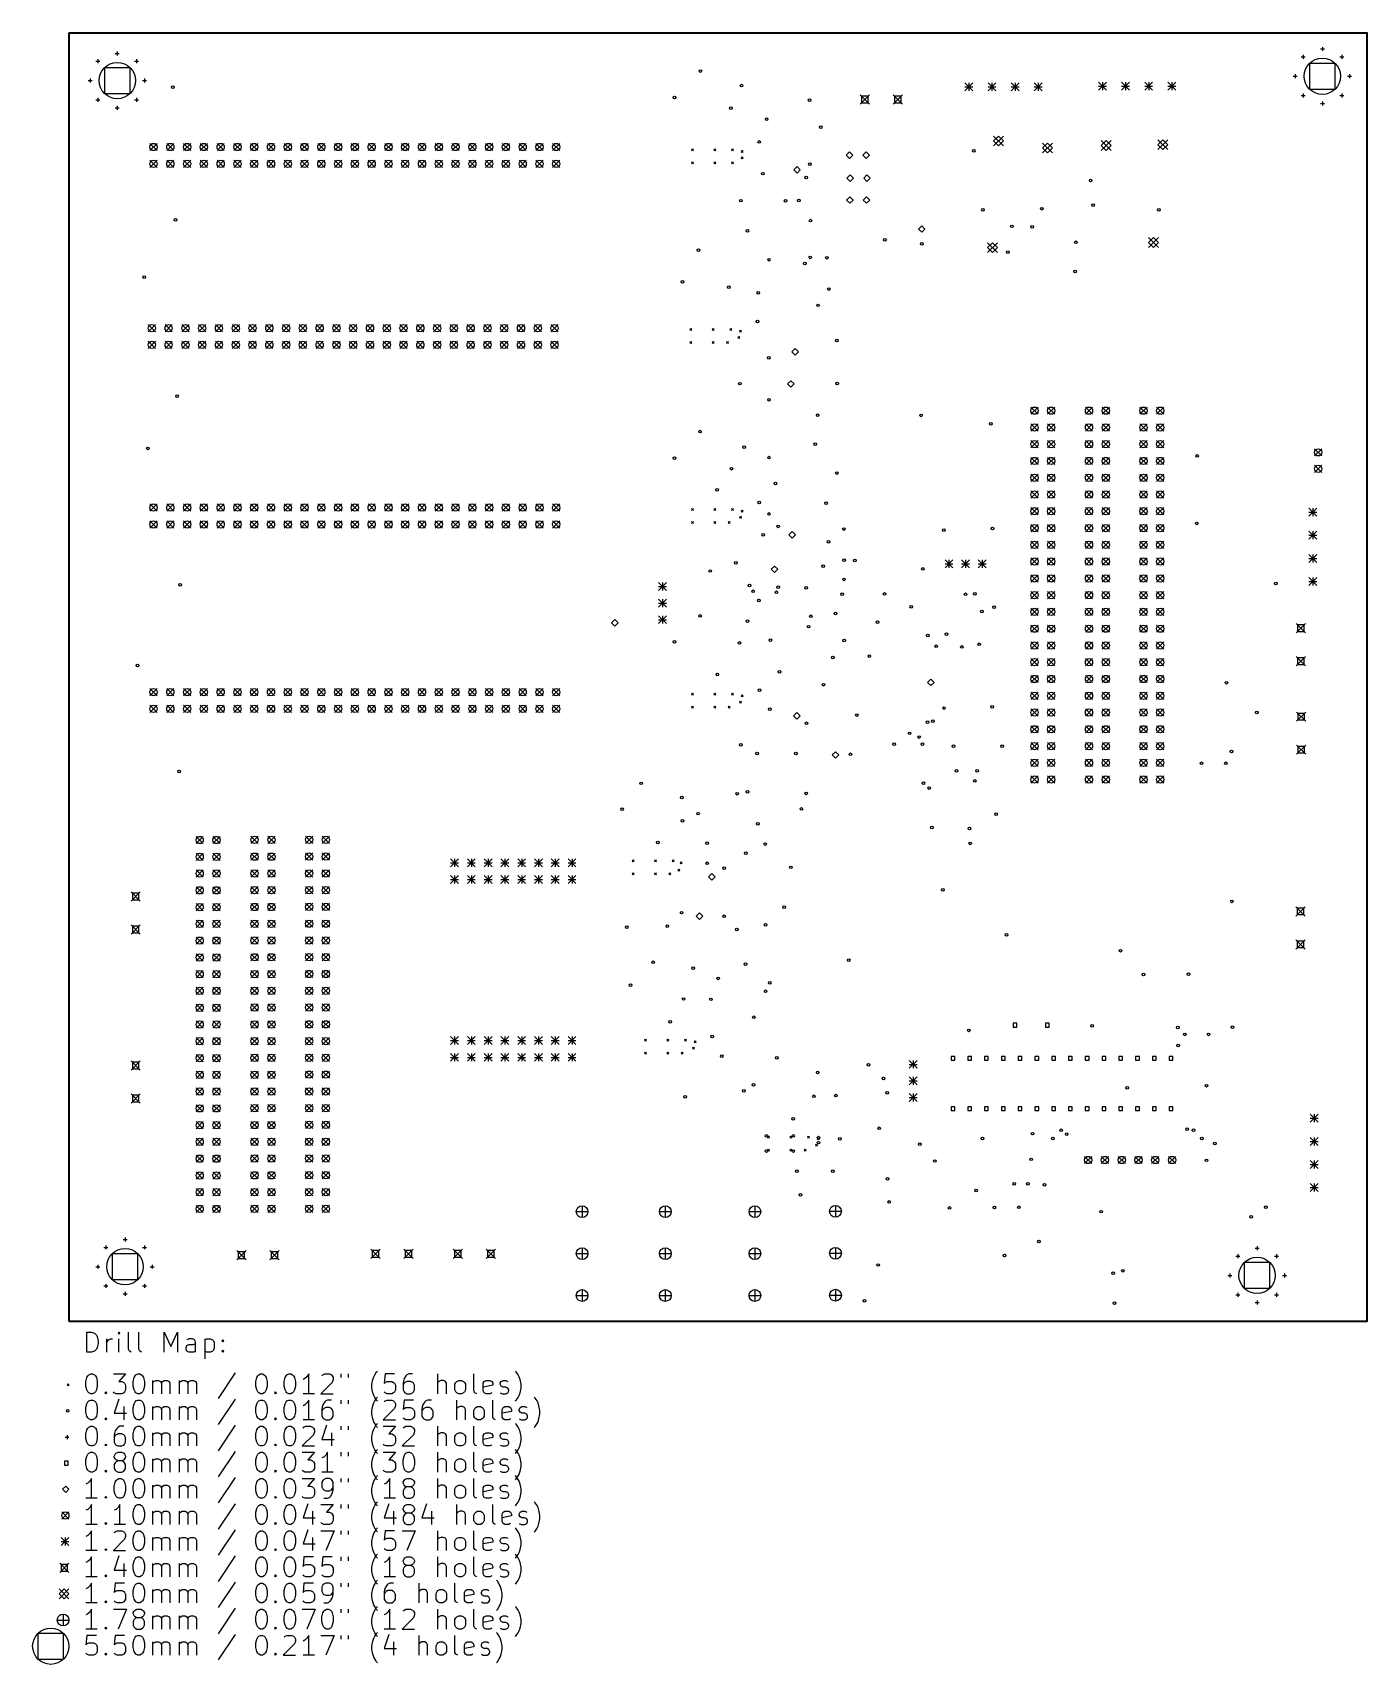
# Model space of a CAD drawing. Extents: x 12 to 214, y -262 to -15.
import ezdxf

# ---------------------------------------------------------------- set-up
doc = ezdxf.new("R2010")
doc.units = 0
doc.header["$MEASUREMENT"] = 0
doc.layers.add('BLACK', color=7, linetype='CONTINUOUS')

msp = doc.modelspace()

# ---------------------------------------------------------------- linework, layer by layer
at = {"layer": 'Black'}
for p, q in [((17.6792, -210.312), (17.6792, -15.2654)), ((17.7292, -15.19), (214.173, -15.19)), ((17.7292, -15.29), (214.173, -15.29)), ((17.7792, -210.312), (17.7792, -15.2654)), ((214.123, -210.312), (214.123, -15.24)), ((214.223, -210.312), (214.223, -15.24)), ((21.7668, -19.5268), (22.3668, -19.5268)), ((22.0668, -19.2268), (22.0668, -19.8268)), ((24.6936, -18.3286), (25.2936, -18.3286)), ((24.9936, -18.0286), (24.9936, -18.6286)), ((27.6204, -19.5268), (28.2204, -19.5268)), ((27.9204, -19.2268), (27.9204, -19.8268)), ((204.19, -18.8664), (204.79, -18.8664)), ((204.49, -18.5664), (204.49, -19.1664)), ((207.116, -17.6682), (207.716, -17.6682)), ((207.416, -17.3682), (207.416, -17.9682)), ((210.043, -18.8664), (210.643, -18.8664)), ((210.343, -18.5664), (210.343, -19.1664)), ((20.8686, -22.1536), (20.8686, -22.7536)), ((26.9382, -20.509), (23.049, -20.509)), ((23.049, -20.509), (23.049, -24.3982)), ((26.9382, -24.3982), (26.9382, -20.509)), ((29.1186, -22.1536), (29.1186, -22.7536)), ((202.991, -21.7932), (203.591, -21.7932)), ((203.291, -21.4932), (203.291, -22.0932)), ((209.361, -19.8486), (205.472, -19.8486)), ((205.472, -19.8486), (205.472, -23.7378)), ((209.361, -23.7378), (209.361, -19.8486)), ((211.241, -21.7932), (211.841, -21.7932)), ((211.541, -21.4932), (211.541, -22.0932)), ((20.5686, -22.4536), (21.1686, -22.4536)), ((23.049, -24.3982), (26.9382, -24.3982)), ((28.8186, -22.4536), (29.4186, -22.4536)), ((137.44, -24.6238), (138.84, -26.0238)), ((138.84, -24.6238), (137.44, -26.0238)), ((142.44, -24.6238), (143.84, -26.0238)), ((143.84, -24.6238), (142.44, -26.0238)), ((153.303, -22.7924), (154.503, -23.9924)), ((154.503, -22.7924), (153.303, -23.9924)), ((153.303, -23.3924), (154.503, -23.3924)), ((153.903, -22.7924), (153.903, -23.9924)), ((156.803, -22.7924), (158.003, -23.9924)), ((158.003, -22.7924), (156.803, -23.9924)), ((156.803, -23.3924), (158.003, -23.3924)), ((157.403, -22.7924), (157.403, -23.9924)), ((160.303, -22.7924), (161.503, -23.9924)), ((161.503, -22.7924), (160.303, -23.9924)), ((160.303, -23.3924), (161.503, -23.3924)), ((160.903, -22.7924), (160.903, -23.9924)), ((163.803, -22.7924), (165.003, -23.9924)), ((165.003, -22.7924), (163.803, -23.9924)), ((163.803, -23.3924), (165.003, -23.3924)), ((164.403, -22.7924), (164.403, -23.9924)), ((173.521, -22.7162), (174.721, -23.9162)), ((174.721, -22.7162), (173.521, -23.9162)), ((173.521, -23.3162), (174.721, -23.3162)), ((174.121, -22.7162), (174.121, -23.9162)), ((177.021, -22.7162), (178.221, -23.9162)), ((178.221, -22.7162), (177.021, -23.9162)), ((177.021, -23.3162), (178.221, -23.3162)), ((177.621, -22.7162), (177.621, -23.9162)), ((180.521, -22.7162), (181.721, -23.9162)), ((181.721, -22.7162), (180.521, -23.9162)), ((180.521, -23.3162), (181.721, -23.3162)), ((181.121, -22.7162), (181.121, -23.9162)), ((184.021, -22.7162), (185.221, -23.9162)), ((185.221, -22.7162), (184.021, -23.9162)), ((184.021, -23.3162), (185.221, -23.3162)), ((184.621, -22.7162), (184.621, -23.9162)), ((204.49, -24.42), (204.49, -25.02)), ((205.472, -23.7378), (209.361, -23.7378)), ((210.343, -24.42), (210.343, -25.02)), ((21.7668, -25.3804), (22.3668, -25.3804)), ((22.0668, -25.0804), (22.0668, -25.6804)), ((24.6936, -26.5786), (25.2936, -26.5786)), ((24.9936, -26.2786), (24.9936, -26.8786)), ((27.6204, -25.3804), (28.2204, -25.3804)), ((27.9204, -25.0804), (27.9204, -25.6804)), ((138.635, -24.8288), (137.645, -24.8288)), ((137.645, -24.8288), (137.645, -25.8188)), ((137.645, -25.8188), (138.635, -25.8188)), ((138.635, -25.8188), (138.635, -24.8288)), ((143.635, -24.8288), (142.645, -24.8288)), ((142.645, -24.8288), (142.645, -25.8188)), ((142.645, -25.8188), (143.635, -25.8188)), ((143.635, -25.8188), (143.635, -24.8288)), ((204.19, -24.72), (204.79, -24.72)), ((207.116, -25.9182), (207.716, -25.9182)), ((207.416, -25.6182), (207.416, -26.2182)), ((210.043, -24.72), (210.643, -24.72)), ((29.93, -31.962), (31.03, -33.062)), ((31.03, -31.962), (29.93, -33.062)), ((32.47, -31.962), (33.57, -33.062)), ((33.57, -31.962), (32.47, -33.062)), ((35.01, -31.962), (36.11, -33.062)), ((36.11, -31.962), (35.01, -33.062)), ((37.55, -31.962), (38.65, -33.062)), ((38.65, -31.962), (37.55, -33.062)), ((40.09, -31.962), (41.19, -33.062)), ((41.19, -31.962), (40.09, -33.062)), ((42.63, -31.962), (43.73, -33.062)), ((43.73, -31.962), (42.63, -33.062)), ((45.17, -31.962), (46.27, -33.062)), ((46.27, -31.962), (45.17, -33.062)), ((47.71, -31.962), (48.81, -33.062)), ((48.81, -31.962), (47.71, -33.062)), ((50.25, -31.962), (51.35, -33.062)), ((51.35, -31.962), (50.25, -33.062)), ((52.79, -31.962), (53.89, -33.062)), ((53.89, -31.962), (52.79, -33.062)), ((55.33, -31.962), (56.43, -33.062)), ((56.43, -31.962), (55.33, -33.062)), ((57.87, -31.962), (58.97, -33.062)), ((58.97, -31.962), (57.87, -33.062)), ((60.41, -31.962), (61.51, -33.062)), ((61.51, -31.962), (60.41, -33.062)), ((62.95, -31.962), (64.05, -33.062)), ((64.05, -31.962), (62.95, -33.062)), ((65.49, -31.962), (66.59, -33.062)), ((66.59, -31.962), (65.49, -33.062)), ((68.03, -31.962), (69.13, -33.062)), ((69.13, -31.962), (68.03, -33.062)), ((70.57, -31.962), (71.67, -33.062)), ((71.67, -31.962), (70.57, -33.062)), ((73.11, -31.962), (74.21, -33.062)), ((74.21, -31.962), (73.11, -33.062)), ((75.65, -31.962), (76.75, -33.062)), ((76.75, -31.962), (75.65, -33.062)), ((78.19, -31.962), (79.29, -33.062)), ((79.29, -31.962), (78.19, -33.062)), ((80.73, -31.962), (81.83, -33.062)), ((81.83, -31.962), (80.73, -33.062)), ((83.27, -31.962), (84.37, -33.062)), ((84.37, -31.962), (83.27, -33.062)), ((85.81, -31.962), (86.91, -33.062)), ((86.91, -31.962), (85.81, -33.062)), ((88.35, -31.962), (89.45, -33.062)), ((89.45, -31.962), (88.35, -33.062)), ((90.89, -31.962), (91.99, -33.062)), ((91.99, -31.962), (90.89, -33.062)), ((157.65, -30.85), (159.15, -32.35)), ((159.15, -30.85), (157.65, -32.35)), ((158.4, -30.85), (157.65, -31.6)), ((157.65, -31.6), (158.4, -32.35)), ((159.15, -31.6), (158.4, -30.85)), ((158.4, -32.35), (159.15, -31.6)), ((165.061, -31.9093), (166.561, -33.4093)), ((166.561, -31.9093), (165.061, -33.4093)), ((165.811, -31.9093), (165.061, -32.6593)), ((166.561, -32.6593), (165.811, -31.9093)), ((173.921, -31.5385), (175.421, -33.0385)), ((175.421, -31.5385), (173.921, -33.0385)), ((174.671, -31.5385), (173.921, -32.2885)), ((175.421, -32.2885), (174.671, -31.5385)), ((182.516, -31.4115), (184.016, -32.9115)), ((184.016, -31.4115), (182.516, -32.9115)), ((183.266, -31.4115), (182.516, -32.1615)), ((184.016, -32.1615), (183.266, -31.4115)), ((29.93, -34.502), (31.03, -35.602)), ((31.03, -34.502), (29.93, -35.602)), ((32.47, -34.502), (33.57, -35.602)), ((33.57, -34.502), (32.47, -35.602)), ((35.01, -34.502), (36.11, -35.602)), ((36.11, -34.502), (35.01, -35.602)), ((37.55, -34.502), (38.65, -35.602)), ((38.65, -34.502), (37.55, -35.602)), ((40.09, -34.502), (41.19, -35.602)), ((41.19, -34.502), (40.09, -35.602)), ((42.63, -34.502), (43.73, -35.602)), ((43.73, -34.502), (42.63, -35.602)), ((45.17, -34.502), (46.27, -35.602)), ((46.27, -34.502), (45.17, -35.602)), ((47.71, -34.502), (48.81, -35.602)), ((48.81, -34.502), (47.71, -35.602)), ((50.25, -34.502), (51.35, -35.602)), ((51.35, -34.502), (50.25, -35.602)), ((52.79, -34.502), (53.89, -35.602)), ((53.89, -34.502), (52.79, -35.602)), ((55.33, -34.502), (56.43, -35.602)), ((56.43, -34.502), (55.33, -35.602)), ((57.87, -34.502), (58.97, -35.602)), ((58.97, -34.502), (57.87, -35.602)), ((60.41, -34.502), (61.51, -35.602)), ((61.51, -34.502), (60.41, -35.602)), ((62.95, -34.502), (64.05, -35.602)), ((64.05, -34.502), (62.95, -35.602)), ((65.49, -34.502), (66.59, -35.602)), ((66.59, -34.502), (65.49, -35.602)), ((68.03, -34.502), (69.13, -35.602)), ((69.13, -34.502), (68.03, -35.602)), ((70.57, -34.502), (71.67, -35.602)), ((71.67, -34.502), (70.57, -35.602)), ((73.11, -34.502), (74.21, -35.602)), ((74.21, -34.502), (73.11, -35.602)), ((75.65, -34.502), (76.75, -35.602)), ((76.75, -34.502), (75.65, -35.602)), ((78.19, -34.502), (79.29, -35.602)), ((79.29, -34.502), (78.19, -35.602)), ((80.73, -34.502), (81.83, -35.602)), ((81.83, -34.502), (80.73, -35.602)), ((83.27, -34.502), (84.37, -35.602)), ((84.37, -34.502), (83.27, -35.602)), ((85.81, -34.502), (86.91, -35.602)), ((86.91, -34.502), (85.81, -35.602)), ((88.35, -34.502), (89.45, -35.602)), ((89.45, -34.502), (88.35, -35.602)), ((90.89, -34.502), (91.99, -35.602)), ((91.99, -34.502), (90.89, -35.602)), ((111.927, -32.8065), (112.227, -33.1065)), ((112.227, -32.8065), (111.927, -33.1065)), ((115.293, -32.8065), (115.593, -33.1065)), ((115.593, -32.8065), (115.293, -33.1065)), ((117.96, -32.8065), (118.26, -33.1065)), ((118.26, -32.8065), (117.96, -33.1065)), ((119.42, -33.0605), (119.721, -33.3605)), ((119.721, -33.0605), (119.42, -33.3605)), ((119.42, -34.013), (119.721, -34.313)), ((119.721, -34.013), (119.42, -34.313)), ((135.814, -33.2312), (135.314, -33.7312)), ((135.314, -33.7312), (135.814, -34.2312)), ((136.314, -33.7312), (135.814, -33.2312)), ((135.814, -34.2312), (136.314, -33.7312)), ((138.354, -33.2312), (137.854, -33.7312)), ((137.854, -33.7312), (138.354, -34.2312)), ((138.854, -33.7312), (138.354, -33.2312)), ((138.354, -34.2312), (138.854, -33.7312)), ((165.061, -32.6593), (165.811, -33.4093)), ((165.811, -33.4093), (166.561, -32.6593)), ((173.921, -32.2885), (174.671, -33.0385)), ((174.671, -33.0385), (175.421, -32.2885)), ((182.516, -32.1615), (183.266, -32.9115)), ((183.266, -32.9115), (184.016, -32.1615)), ((111.927, -34.775), (112.227, -35.075)), ((112.227, -34.775), (111.927, -35.075)), ((115.293, -34.775), (115.593, -35.075)), ((115.593, -34.775), (115.293, -35.075)), ((117.96, -34.775), (118.26, -35.075)), ((118.26, -34.775), (117.96, -35.075)), ((127.889, -35.4664), (127.389, -35.9664)), ((127.389, -35.9664), (127.889, -36.4664)), ((128.389, -35.9664), (127.889, -35.4664)), ((127.889, -36.4664), (128.389, -35.9664)), ((135.941, -36.711), (135.441, -37.211)), ((136.441, -37.211), (135.941, -36.711)), ((138.481, -36.711), (137.981, -37.211)), ((138.981, -37.211), (138.481, -36.711)), ((135.441, -37.211), (135.941, -37.711)), ((135.941, -37.711), (136.441, -37.211)), ((137.981, -37.211), (138.481, -37.711)), ((138.481, -37.711), (138.981, -37.211)), ((135.865, -40.0384), (135.365, -40.5384)), ((135.365, -40.5384), (135.865, -41.0384)), ((136.365, -40.5384), (135.865, -40.0384)), ((135.865, -41.0384), (136.365, -40.5384)), ((138.405, -40.0384), (137.905, -40.5384)), ((137.905, -40.5384), (138.405, -41.0384)), ((138.905, -40.5384), (138.405, -40.0384)), ((138.405, -41.0384), (138.905, -40.5384)), ((146.761, -44.4326), (146.261, -44.9326)), ((147.261, -44.9326), (146.761, -44.4326)), ((146.261, -44.9326), (146.761, -45.4326)), ((146.761, -45.4326), (147.261, -44.9326)), ((181.114, -46.24), (182.614, -47.74)), ((182.614, -46.24), (181.114, -47.74)), ((181.864, -46.24), (181.114, -46.99)), ((182.614, -46.99), (181.864, -46.24)), ((156.73, -47.002), (158.23, -48.502)), ((158.23, -47.002), (156.73, -48.502)), ((157.48, -47.002), (156.73, -47.752)), ((156.73, -47.752), (157.48, -48.502)), ((158.23, -47.752), (157.48, -47.002)), ((157.48, -48.502), (158.23, -47.752)), ((181.114, -46.99), (181.864, -47.74)), ((181.864, -47.74), (182.614, -46.99)), ((29.676, -59.394), (30.776, -60.494)), ((30.776, -59.394), (29.676, -60.494)), ((32.216, -59.394), (33.316, -60.494)), ((33.316, -59.394), (32.216, -60.494)), ((34.756, -59.394), (35.856, -60.494)), ((35.856, -59.394), (34.756, -60.494)), ((37.296, -59.394), (38.396, -60.494)), ((38.396, -59.394), (37.296, -60.494)), ((39.836, -59.394), (40.936, -60.494)), ((40.936, -59.394), (39.836, -60.494)), ((42.376, -59.394), (43.476, -60.494)), ((43.476, -59.394), (42.376, -60.494)), ((44.916, -59.394), (46.016, -60.494)), ((46.016, -59.394), (44.916, -60.494)), ((47.456, -59.394), (48.556, -60.494)), ((48.556, -59.394), (47.456, -60.494)), ((49.996, -59.394), (51.096, -60.494)), ((51.096, -59.394), (49.996, -60.494)), ((52.536, -59.394), (53.636, -60.494)), ((53.636, -59.394), (52.536, -60.494)), ((55.076, -59.394), (56.176, -60.494)), ((56.176, -59.394), (55.076, -60.494)), ((57.616, -59.394), (58.716, -60.494)), ((58.716, -59.394), (57.616, -60.494)), ((60.156, -59.394), (61.256, -60.494)), ((61.256, -59.394), (60.156, -60.494)), ((62.696, -59.394), (63.796, -60.494)), ((63.796, -59.394), (62.696, -60.494)), ((65.236, -59.394), (66.336, -60.494)), ((66.336, -59.394), (65.236, -60.494)), ((67.776, -59.394), (68.876, -60.494)), ((68.876, -59.394), (67.776, -60.494)), ((70.316, -59.394), (71.416, -60.494)), ((71.416, -59.394), (70.316, -60.494)), ((72.856, -59.394), (73.956, -60.494)), ((73.956, -59.394), (72.856, -60.494)), ((75.396, -59.394), (76.496, -60.494)), ((76.496, -59.394), (75.396, -60.494)), ((77.936, -59.394), (79.036, -60.494)), ((79.036, -59.394), (77.936, -60.494)), ((80.476, -59.394), (81.576, -60.494)), ((81.576, -59.394), (80.476, -60.494)), ((83.016, -59.394), (84.116, -60.494)), ((84.116, -59.394), (83.016, -60.494)), ((85.556, -59.394), (86.656, -60.494)), ((86.656, -59.394), (85.556, -60.494)), ((88.096, -59.394), (89.196, -60.494)), ((89.196, -59.394), (88.096, -60.494)), ((90.636, -59.394), (91.736, -60.494)), ((91.736, -59.394), (90.636, -60.494)), ((111.673, -59.9845), (111.974, -60.2845)), ((111.974, -59.9845), (111.673, -60.2845)), ((115.039, -59.9845), (115.339, -60.2845)), ((115.339, -59.9845), (115.039, -60.2845)), ((117.706, -59.9845), (118.006, -60.2845)), ((118.006, -59.9845), (117.706, -60.2845)), ((118.912, -61.191), (119.212, -61.491)), ((119.212, -61.191), (118.912, -61.491)), ((119.166, -60.2385), (119.466, -60.5385)), ((119.466, -60.2385), (119.166, -60.5385)), ((29.676, -61.934), (30.776, -63.034)), ((30.776, -61.934), (29.676, -63.034)), ((32.216, -61.934), (33.316, -63.034)), ((33.316, -61.934), (32.216, -63.034)), ((34.756, -61.934), (35.856, -63.034)), ((35.856, -61.934), (34.756, -63.034)), ((37.296, -61.934), (38.396, -63.034)), ((38.396, -61.934), (37.296, -63.034)), ((39.836, -61.934), (40.936, -63.034)), ((40.936, -61.934), (39.836, -63.034)), ((42.376, -61.934), (43.476, -63.034)), ((43.476, -61.934), (42.376, -63.034)), ((44.916, -61.934), (46.016, -63.034)), ((46.016, -61.934), (44.916, -63.034)), ((47.456, -61.934), (48.556, -63.034)), ((48.556, -61.934), (47.456, -63.034)), ((49.996, -61.934), (51.096, -63.034)), ((51.096, -61.934), (49.996, -63.034)), ((52.536, -61.934), (53.636, -63.034)), ((53.636, -61.934), (52.536, -63.034)), ((55.076, -61.934), (56.176, -63.034)), ((56.176, -61.934), (55.076, -63.034)), ((57.616, -61.934), (58.716, -63.034)), ((58.716, -61.934), (57.616, -63.034)), ((60.156, -61.934), (61.256, -63.034)), ((61.256, -61.934), (60.156, -63.034)), ((62.696, -61.934), (63.796, -63.034)), ((63.796, -61.934), (62.696, -63.034)), ((65.236, -61.934), (66.336, -63.034)), ((66.336, -61.934), (65.236, -63.034)), ((67.776, -61.934), (68.876, -63.034)), ((68.876, -61.934), (67.776, -63.034)), ((70.316, -61.934), (71.416, -63.034)), ((71.416, -61.934), (70.316, -63.034)), ((72.856, -61.934), (73.956, -63.034)), ((73.956, -61.934), (72.856, -63.034)), ((75.396, -61.934), (76.496, -63.034)), ((76.496, -61.934), (75.396, -63.034)), ((77.936, -61.934), (79.036, -63.034)), ((79.036, -61.934), (77.936, -63.034)), ((80.476, -61.934), (81.576, -63.034)), ((81.576, -61.934), (80.476, -63.034)), ((83.016, -61.934), (84.116, -63.034)), ((84.116, -61.934), (83.016, -63.034)), ((85.556, -61.934), (86.656, -63.034)), ((86.656, -61.934), (85.556, -63.034)), ((88.096, -61.934), (89.196, -63.034)), ((89.196, -61.934), (88.096, -63.034)), ((90.636, -61.934), (91.736, -63.034)), ((91.736, -61.934), (90.636, -63.034)), ((111.673, -61.953), (111.974, -62.253)), ((111.974, -61.953), (111.673, -62.253)), ((115.039, -61.953), (115.339, -62.253)), ((115.339, -61.953), (115.039, -62.253)), ((117.198, -61.953), (117.498, -62.253)), ((117.498, -61.953), (117.198, -62.253)), ((127.61, -63.0508), (127.11, -63.5508)), ((127.11, -63.5508), (127.61, -64.0508)), ((128.11, -63.5508), (127.61, -63.0508)), ((127.61, -64.0508), (128.11, -63.5508)), ((126.949, -67.9022), (126.449, -68.4022)), ((126.449, -68.4022), (126.949, -68.9022)), ((127.449, -68.4022), (126.949, -67.9022)), ((126.949, -68.9022), (127.449, -68.4022)), ((163.28, -71.8908), (164.38, -72.9908)), ((164.38, -71.8908), (163.28, -72.9908)), ((165.82, -71.8908), (166.92, -72.9908)), ((166.92, -71.8908), (165.82, -72.9908)), ((171.535, -71.8908), (172.635, -72.9908)), ((172.635, -71.8908), (171.535, -72.9908)), ((174.075, -71.8908), (175.175, -72.9908)), ((175.175, -71.8908), (174.075, -72.9908)), ((179.79, -71.8908), (180.89, -72.9908)), ((180.89, -71.8908), (179.79, -72.9908)), ((182.33, -71.8908), (183.43, -72.9908)), ((183.43, -71.8908), (182.33, -72.9908)), ((163.28, -74.4308), (164.38, -75.5308)), ((164.38, -74.4308), (163.28, -75.5308)), ((165.82, -74.4308), (166.92, -75.5308)), ((166.92, -74.4308), (165.82, -75.5308)), ((171.535, -74.4308), (172.635, -75.5308)), ((172.635, -74.4308), (171.535, -75.5308)), ((174.075, -74.4308), (175.175, -75.5308)), ((175.175, -74.4308), (174.075, -75.5308)), ((179.79, -74.4308), (180.89, -75.5308)), ((180.89, -74.4308), (179.79, -75.5308)), ((182.33, -74.4308), (183.43, -75.5308)), ((183.43, -74.4308), (182.33, -75.5308)), ((163.28, -76.9708), (164.38, -78.0708)), ((164.38, -76.9708), (163.28, -78.0708)), ((165.82, -76.9708), (166.92, -78.0708)), ((166.92, -76.9708), (165.82, -78.0708)), ((171.535, -76.9708), (172.635, -78.0708)), ((172.635, -76.9708), (171.535, -78.0708)), ((174.075, -76.9708), (175.175, -78.0708)), ((175.175, -76.9708), (174.075, -78.0708)), ((179.79, -76.9708), (180.89, -78.0708)), ((180.89, -76.9708), (179.79, -78.0708)), ((182.33, -76.9708), (183.43, -78.0708)), ((183.43, -76.9708), (182.33, -78.0708)), ((206.231, -78.2046), (207.331, -79.3046)), ((207.331, -78.2046), (206.231, -79.3046)), ((163.28, -79.5108), (164.38, -80.6108)), ((164.38, -79.5108), (163.28, -80.6108)), ((165.82, -79.5108), (166.92, -80.6108)), ((166.92, -79.5108), (165.82, -80.6108)), ((171.535, -79.5108), (172.635, -80.6108)), ((172.635, -79.5108), (171.535, -80.6108)), ((174.075, -79.5108), (175.175, -80.6108)), ((175.175, -79.5108), (174.075, -80.6108)), ((179.79, -79.5108), (180.89, -80.6108)), ((180.89, -79.5108), (179.79, -80.6108)), ((182.33, -79.5108), (183.43, -80.6108)), ((183.43, -79.5108), (182.33, -80.6108)), ((206.231, -80.7046), (207.331, -81.8046)), ((207.331, -80.7046), (206.231, -81.8046)), ((163.28, -82.0508), (164.38, -83.1508)), ((164.38, -82.0508), (163.28, -83.1508)), ((165.82, -82.0508), (166.92, -83.1508)), ((166.92, -82.0508), (165.82, -83.1508)), ((171.535, -82.0508), (172.635, -83.1508)), ((172.635, -82.0508), (171.535, -83.1508)), ((174.075, -82.0508), (175.175, -83.1508)), ((175.175, -82.0508), (174.075, -83.1508)), ((179.79, -82.0508), (180.89, -83.1508)), ((180.89, -82.0508), (179.79, -83.1508)), ((182.33, -82.0508), (183.43, -83.1508)), ((183.43, -82.0508), (182.33, -83.1508)), ((163.28, -84.5908), (164.38, -85.6908)), ((164.38, -84.5908), (163.28, -85.6908)), ((165.82, -84.5908), (166.92, -85.6908)), ((166.92, -84.5908), (165.82, -85.6908)), ((171.535, -84.5908), (172.635, -85.6908)), ((172.635, -84.5908), (171.535, -85.6908)), ((174.075, -84.5908), (175.175, -85.6908)), ((175.175, -84.5908), (174.075, -85.6908)), ((179.79, -84.5908), (180.89, -85.6908)), ((180.89, -84.5908), (179.79, -85.6908)), ((182.33, -84.5908), (183.43, -85.6908)), ((183.43, -84.5908), (182.33, -85.6908)), ((29.93, -86.572), (31.03, -87.672)), ((31.03, -86.572), (29.93, -87.672)), ((32.47, -86.572), (33.57, -87.672)), ((33.57, -86.572), (32.47, -87.672)), ((35.01, -86.572), (36.11, -87.672)), ((36.11, -86.572), (35.01, -87.672)), ((37.55, -86.572), (38.65, -87.672)), ((38.65, -86.572), (37.55, -87.672)), ((40.09, -86.572), (41.19, -87.672)), ((41.19, -86.572), (40.09, -87.672)), ((42.63, -86.572), (43.73, -87.672)), ((43.73, -86.572), (42.63, -87.672)), ((45.17, -86.572), (46.27, -87.672)), ((46.27, -86.572), (45.17, -87.672)), ((47.71, -86.572), (48.81, -87.672)), ((48.81, -86.572), (47.71, -87.672)), ((50.25, -86.572), (51.35, -87.672)), ((51.35, -86.572), (50.25, -87.672)), ((52.79, -86.572), (53.89, -87.672)), ((53.89, -86.572), (52.79, -87.672)), ((55.33, -86.572), (56.43, -87.672)), ((56.43, -86.572), (55.33, -87.672)), ((57.87, -86.572), (58.97, -87.672)), ((58.97, -86.572), (57.87, -87.672)), ((60.41, -86.572), (61.51, -87.672)), ((61.51, -86.572), (60.41, -87.672)), ((62.95, -86.572), (64.05, -87.672)), ((64.05, -86.572), (62.95, -87.672)), ((65.49, -86.572), (66.59, -87.672)), ((66.59, -86.572), (65.49, -87.672)), ((68.03, -86.572), (69.13, -87.672)), ((69.13, -86.572), (68.03, -87.672)), ((70.57, -86.572), (71.67, -87.672)), ((71.67, -86.572), (70.57, -87.672)), ((73.11, -86.572), (74.21, -87.672)), ((74.21, -86.572), (73.11, -87.672)), ((75.65, -86.572), (76.75, -87.672)), ((76.75, -86.572), (75.65, -87.672)), ((78.19, -86.572), (79.29, -87.672)), ((79.29, -86.572), (78.19, -87.672)), ((80.73, -86.572), (81.83, -87.672)), ((81.83, -86.572), (80.73, -87.672)), ((83.27, -86.572), (84.37, -87.672)), ((84.37, -86.572), (83.27, -87.672)), ((85.81, -86.572), (86.91, -87.672)), ((86.91, -86.572), (85.81, -87.672)), ((88.35, -86.572), (89.45, -87.672)), ((89.45, -86.572), (88.35, -87.672)), ((90.89, -86.572), (91.99, -87.672)), ((91.99, -86.572), (90.89, -87.672)), ((111.927, -87.2387), (112.227, -87.5387)), ((112.227, -87.2387), (111.927, -87.5387)), ((115.293, -87.2387), (115.593, -87.5387)), ((115.593, -87.2387), (115.293, -87.5387)), ((117.96, -87.2387), (118.26, -87.5387)), ((118.26, -87.2387), (117.96, -87.5387)), ((119.166, -88.4452), (119.466, -88.7452)), ((119.466, -88.4452), (119.166, -88.7452)), ((119.42, -87.4927), (119.721, -87.7927)), ((119.721, -87.4927), (119.42, -87.7927)), ((163.28, -87.1308), (164.38, -88.2308)), ((164.38, -87.1308), (163.28, -88.2308)), ((165.82, -87.1308), (166.92, -88.2308)), ((166.92, -87.1308), (165.82, -88.2308)), ((171.535, -87.1308), (172.635, -88.2308)), ((172.635, -87.1308), (171.535, -88.2308)), ((174.075, -87.1308), (175.175, -88.2308)), ((175.175, -87.1308), (174.075, -88.2308)), ((179.79, -87.1308), (180.89, -88.2308)), ((180.89, -87.1308), (179.79, -88.2308)), ((182.33, -87.1308), (183.43, -88.2308)), ((183.43, -87.1308), (182.33, -88.2308)), ((205.37, -87.2118), (206.57, -88.4118)), ((206.57, -87.2118), (205.37, -88.4118)), ((205.37, -87.8118), (206.57, -87.8118)), ((205.97, -87.2118), (205.97, -88.4118)), ((29.93, -89.112), (31.03, -90.212)), ((31.03, -89.112), (29.93, -90.212)), ((32.47, -89.112), (33.57, -90.212)), ((33.57, -89.112), (32.47, -90.212)), ((35.01, -89.112), (36.11, -90.212)), ((36.11, -89.112), (35.01, -90.212)), ((37.55, -89.112), (38.65, -90.212)), ((38.65, -89.112), (37.55, -90.212)), ((40.09, -89.112), (41.19, -90.212)), ((41.19, -89.112), (40.09, -90.212)), ((42.63, -89.112), (43.73, -90.212)), ((43.73, -89.112), (42.63, -90.212)), ((45.17, -89.112), (46.27, -90.212)), ((46.27, -89.112), (45.17, -90.212)), ((47.71, -89.112), (48.81, -90.212)), ((48.81, -89.112), (47.71, -90.212)), ((50.25, -89.112), (51.35, -90.212)), ((51.35, -89.112), (50.25, -90.212)), ((52.79, -89.112), (53.89, -90.212)), ((53.89, -89.112), (52.79, -90.212)), ((55.33, -89.112), (56.43, -90.212)), ((56.43, -89.112), (55.33, -90.212)), ((57.87, -89.112), (58.97, -90.212)), ((58.97, -89.112), (57.87, -90.212)), ((60.41, -89.112), (61.51, -90.212)), ((61.51, -89.112), (60.41, -90.212)), ((62.95, -89.112), (64.05, -90.212)), ((64.05, -89.112), (62.95, -90.212)), ((65.49, -89.112), (66.59, -90.212)), ((66.59, -89.112), (65.49, -90.212)), ((68.03, -89.112), (69.13, -90.212)), ((69.13, -89.112), (68.03, -90.212)), ((70.57, -89.112), (71.67, -90.212)), ((71.67, -89.112), (70.57, -90.212)), ((73.11, -89.112), (74.21, -90.212)), ((74.21, -89.112), (73.11, -90.212)), ((75.65, -89.112), (76.75, -90.212)), ((76.75, -89.112), (75.65, -90.212)), ((78.19, -89.112), (79.29, -90.212)), ((79.29, -89.112), (78.19, -90.212)), ((80.73, -89.112), (81.83, -90.212)), ((81.83, -89.112), (80.73, -90.212)), ((83.27, -89.112), (84.37, -90.212)), ((84.37, -89.112), (83.27, -90.212)), ((85.81, -89.112), (86.91, -90.212)), ((86.91, -89.112), (85.81, -90.212)), ((88.35, -89.112), (89.45, -90.212)), ((89.45, -89.112), (88.35, -90.212)), ((90.89, -89.112), (91.99, -90.212)), ((91.99, -89.112), (90.89, -90.212)), ((111.927, -89.2072), (112.227, -89.5072)), ((112.227, -89.2072), (111.927, -89.5072)), ((115.293, -89.2072), (115.593, -89.5072)), ((115.593, -89.2072), (115.293, -89.5072)), ((117.452, -89.2072), (117.752, -89.5072)), ((117.752, -89.2072), (117.452, -89.5072)), ((127.152, -90.7368), (126.652, -91.2368)), ((126.652, -91.2368), (127.152, -91.7368)), ((127.652, -91.2368), (127.152, -90.7368)), ((127.152, -91.7368), (127.652, -91.2368)), ((163.28, -89.6708), (164.38, -90.7708)), ((164.38, -89.6708), (163.28, -90.7708)), ((165.82, -89.6708), (166.92, -90.7708)), ((166.92, -89.6708), (165.82, -90.7708)), ((171.535, -89.6708), (172.635, -90.7708)), ((172.635, -89.6708), (171.535, -90.7708)), ((174.075, -89.6708), (175.175, -90.7708)), ((175.175, -89.6708), (174.075, -90.7708)), ((179.79, -89.6708), (180.89, -90.7708)), ((180.89, -89.6708), (179.79, -90.7708)), ((182.33, -89.6708), (183.43, -90.7708)), ((183.43, -89.6708), (182.33, -90.7708)), ((205.37, -90.7118), (206.57, -91.9118)), ((206.57, -90.7118), (205.37, -91.9118)), ((205.37, -91.3118), (206.57, -91.3118)), ((205.97, -90.7118), (205.97, -91.9118)), ((163.28, -92.2108), (164.38, -93.3108)), ((164.38, -92.2108), (163.28, -93.3108)), ((165.82, -92.2108), (166.92, -93.3108)), ((166.92, -92.2108), (165.82, -93.3108)), ((171.535, -92.2108), (172.635, -93.3108)), ((172.635, -92.2108), (171.535, -93.3108)), ((174.075, -92.2108), (175.175, -93.3108)), ((175.175, -92.2108), (174.075, -93.3108)), ((179.79, -92.2108), (180.89, -93.3108)), ((180.89, -92.2108), (179.79, -93.3108)), ((182.33, -92.2108), (183.43, -93.3108)), ((183.43, -92.2108), (182.33, -93.3108)), ((124.46, -95.9692), (123.96, -96.4692)), ((124.96, -96.4692), (124.46, -95.9692)), ((150.291, -95.0564), (151.491, -96.2564)), ((151.491, -95.0564), (150.291, -96.2564)), ((150.291, -95.6564), (151.491, -95.6564)), ((150.891, -95.0564), (150.891, -96.2564)), ((152.791, -95.0564), (153.991, -96.2564)), ((153.991, -95.0564), (152.791, -96.2564)), ((152.791, -95.6564), (153.991, -95.6564)), ((153.391, -95.0564), (153.391, -96.2564)), ((155.331, -95.0564), (156.531, -96.2564)), ((156.531, -95.0564), (155.331, -96.2564)), ((155.331, -95.6564), (156.531, -95.6564)), ((155.931, -95.0564), (155.931, -96.2564)), ((163.28, -94.7508), (164.38, -95.8508)), ((164.38, -94.7508), (163.28, -95.8508)), ((165.82, -94.7508), (166.92, -95.8508)), ((166.92, -94.7508), (165.82, -95.8508)), ((171.535, -94.7508), (172.635, -95.8508)), ((172.635, -94.7508), (171.535, -95.8508)), ((174.075, -94.7508), (175.175, -95.8508)), ((175.175, -94.7508), (174.075, -95.8508)), ((179.79, -94.7508), (180.89, -95.8508)), ((180.89, -94.7508), (179.79, -95.8508)), ((182.33, -94.7508), (183.43, -95.8508)), ((183.43, -94.7508), (182.33, -95.8508)), ((205.37, -94.2118), (206.57, -95.4118)), ((206.57, -94.2118), (205.37, -95.4118)), ((205.37, -94.8118), (206.57, -94.8118)), ((205.97, -94.2118), (205.97, -95.4118)), ((106.944, -98.46), (108.144, -99.66)), ((108.144, -98.46), (106.944, -99.66)), ((107.544, -98.46), (107.544, -99.66)), ((123.96, -96.4692), (124.46, -96.9692)), ((124.46, -96.9692), (124.96, -96.4692)), ((163.28, -97.2908), (164.38, -98.3908)), ((164.38, -97.2908), (163.28, -98.3908)), ((165.82, -97.2908), (166.92, -98.3908)), ((166.92, -97.2908), (165.82, -98.3908)), ((171.535, -97.2908), (172.635, -98.3908)), ((172.635, -97.2908), (171.535, -98.3908)), ((174.075, -97.2908), (175.175, -98.3908)), ((175.175, -97.2908), (174.075, -98.3908)), ((179.79, -97.2908), (180.89, -98.3908)), ((180.89, -97.2908), (179.79, -98.3908)), ((182.33, -97.2908), (183.43, -98.3908)), ((183.43, -97.2908), (182.33, -98.3908)), ((205.37, -97.7118), (206.57, -98.9118)), ((206.57, -97.7118), (205.37, -98.9118)), ((205.37, -98.3118), (206.57, -98.3118)), ((205.97, -97.7118), (205.97, -98.9118)), ((106.944, -99.06), (108.144, -99.06)), ((106.944, -101), (108.144, -102.2)), ((108.144, -101), (106.944, -102.2)), ((107.544, -101), (107.544, -102.2)), ((163.28, -99.8308), (164.38, -100.931)), ((164.38, -99.8308), (163.28, -100.931)), ((165.82, -99.8308), (166.92, -100.931)), ((166.92, -99.8308), (165.82, -100.931)), ((171.535, -99.8308), (172.635, -100.931)), ((172.635, -99.8308), (171.535, -100.931)), ((174.075, -99.8308), (175.175, -100.931)), ((175.175, -99.8308), (174.075, -100.931)), ((179.79, -99.8308), (180.89, -100.931)), ((180.89, -99.8308), (179.79, -100.931)), ((182.33, -99.8308), (183.43, -100.931)), ((183.43, -99.8308), (182.33, -100.931)), ((106.944, -101.6), (108.144, -101.6)), ((106.944, -103.5), (108.144, -104.7)), ((108.144, -103.5), (106.944, -104.7)), ((107.544, -103.5), (107.544, -104.7)), ((163.28, -102.371), (164.38, -103.471)), ((164.38, -102.371), (163.28, -103.471)), ((165.82, -102.371), (166.92, -103.471)), ((166.92, -102.371), (165.82, -103.471)), ((171.535, -102.371), (172.635, -103.471)), ((172.635, -102.371), (171.535, -103.471)), ((174.075, -102.371), (175.175, -103.471)), ((175.175, -102.371), (174.075, -103.471)), ((179.79, -102.371), (180.89, -103.471)), ((180.89, -102.371), (179.79, -103.471)), ((182.33, -102.371), (183.43, -103.471)), ((183.43, -102.371), (182.33, -103.471)), ((100.305, -104.072), (99.8046, -104.572)), ((99.8046, -104.572), (100.305, -105.072)), ((100.805, -104.572), (100.305, -104.072)), ((100.305, -105.072), (100.805, -104.572)), ((106.944, -104.1), (108.144, -104.1)), ((163.28, -104.911), (164.38, -106.011)), ((164.38, -104.911), (163.28, -106.011)), ((165.82, -104.911), (166.92, -106.011)), ((166.92, -104.911), (165.82, -106.011)), ((171.535, -104.911), (172.635, -106.011)), ((172.635, -104.911), (171.535, -106.011)), ((174.075, -104.911), (175.175, -106.011)), ((175.175, -104.911), (174.075, -106.011)), ((179.79, -104.911), (180.89, -106.011)), ((180.89, -104.911), (179.79, -106.011)), ((182.33, -104.911), (183.43, -106.011)), ((183.43, -104.911), (182.33, -106.011)), ((203.44, -104.674), (204.84, -106.074)), ((204.84, -104.674), (203.44, -106.074)), ((204.635, -104.879), (203.645, -104.879)), ((203.645, -104.879), (203.645, -105.869)), ((203.645, -105.869), (204.635, -105.869)), ((204.635, -105.869), (204.635, -104.879)), ((163.28, -107.451), (164.38, -108.551)), ((164.38, -107.451), (163.28, -108.551)), ((165.82, -107.451), (166.92, -108.551)), ((166.92, -107.451), (165.82, -108.551)), ((171.535, -107.451), (172.635, -108.551)), ((172.635, -107.451), (171.535, -108.551)), ((174.075, -107.451), (175.175, -108.551)), ((175.175, -107.451), (174.075, -108.551)), ((179.79, -107.451), (180.89, -108.551)), ((180.89, -107.451), (179.79, -108.551)), ((182.33, -107.451), (183.43, -108.551)), ((183.43, -107.451), (182.33, -108.551)), ((163.28, -109.991), (164.38, -111.091)), ((164.38, -109.991), (163.28, -111.091)), ((165.82, -109.991), (166.92, -111.091)), ((166.92, -109.991), (165.82, -111.091)), ((171.535, -109.991), (172.635, -111.091)), ((172.635, -109.991), (171.535, -111.091)), ((174.075, -109.991), (175.175, -111.091)), ((175.175, -109.991), (174.075, -111.091)), ((179.79, -109.991), (180.89, -111.091)), ((180.89, -109.991), (179.79, -111.091)), ((182.33, -109.991), (183.43, -111.091)), ((183.43, -109.991), (182.33, -111.091)), ((203.44, -109.674), (204.84, -111.074)), ((204.84, -109.674), (203.44, -111.074)), ((204.635, -109.879), (203.645, -109.879)), ((203.645, -109.879), (203.645, -110.869)), ((203.645, -110.869), (204.635, -110.869)), ((204.635, -110.869), (204.635, -109.879)), ((148.158, -113.089), (147.658, -113.589)), ((147.658, -113.589), (148.158, -114.089)), ((148.658, -113.589), (148.158, -113.089)), ((148.158, -114.089), (148.658, -113.589)), ((163.28, -112.531), (164.38, -113.631)), ((164.38, -112.531), (163.28, -113.631)), ((165.82, -112.531), (166.92, -113.631)), ((166.92, -112.531), (165.82, -113.631)), ((171.535, -112.531), (172.635, -113.631)), ((172.635, -112.531), (171.535, -113.631)), ((174.075, -112.531), (175.175, -113.631)), ((175.175, -112.531), (174.075, -113.631)), ((179.79, -112.531), (180.89, -113.631)), ((180.89, -112.531), (179.79, -113.631)), ((182.33, -112.531), (183.43, -113.631)), ((183.43, -112.531), (182.33, -113.631)), ((29.93, -114.512), (31.03, -115.612)), ((31.03, -114.512), (29.93, -115.612)), ((32.47, -114.512), (33.57, -115.612)), ((33.57, -114.512), (32.47, -115.612)), ((35.01, -114.512), (36.11, -115.612)), ((36.11, -114.512), (35.01, -115.612)), ((37.55, -114.512), (38.65, -115.612)), ((38.65, -114.512), (37.55, -115.612)), ((40.09, -114.512), (41.19, -115.612)), ((41.19, -114.512), (40.09, -115.612)), ((42.63, -114.512), (43.73, -115.612)), ((43.73, -114.512), (42.63, -115.612)), ((45.17, -114.512), (46.27, -115.612)), ((46.27, -114.512), (45.17, -115.612)), ((47.71, -114.512), (48.81, -115.612)), ((48.81, -114.512), (47.71, -115.612)), ((50.25, -114.512), (51.35, -115.612)), ((51.35, -114.512), (50.25, -115.612)), ((52.79, -114.512), (53.89, -115.612)), ((53.89, -114.512), (52.79, -115.612)), ((55.33, -114.512), (56.43, -115.612)), ((56.43, -114.512), (55.33, -115.612)), ((57.87, -114.512), (58.97, -115.612)), ((58.97, -114.512), (57.87, -115.612)), ((60.41, -114.512), (61.51, -115.612)), ((61.51, -114.512), (60.41, -115.612)), ((62.95, -114.512), (64.05, -115.612)), ((64.05, -114.512), (62.95, -115.612)), ((65.49, -114.512), (66.59, -115.612)), ((66.59, -114.512), (65.49, -115.612)), ((68.03, -114.512), (69.13, -115.612)), ((69.13, -114.512), (68.03, -115.612)), ((70.57, -114.512), (71.67, -115.612)), ((71.67, -114.512), (70.57, -115.612)), ((73.11, -114.512), (74.21, -115.612)), ((74.21, -114.512), (73.11, -115.612)), ((75.65, -114.512), (76.75, -115.612)), ((76.75, -114.512), (75.65, -115.612)), ((78.19, -114.512), (79.29, -115.612)), ((79.29, -114.512), (78.19, -115.612)), ((80.73, -114.512), (81.83, -115.612)), ((81.83, -114.512), (80.73, -115.612)), ((83.27, -114.512), (84.37, -115.612)), ((84.37, -114.512), (83.27, -115.612)), ((85.81, -114.512), (86.91, -115.612)), ((86.91, -114.512), (85.81, -115.612)), ((88.35, -114.512), (89.45, -115.612)), ((89.45, -114.512), (88.35, -115.612)), ((90.89, -114.512), (91.99, -115.612)), ((91.99, -114.512), (90.89, -115.612)), ((111.927, -115.23), (112.227, -115.529)), ((112.227, -115.23), (111.927, -115.529)), ((115.293, -115.23), (115.593, -115.529)), ((115.593, -115.23), (115.293, -115.529)), ((117.96, -115.23), (118.26, -115.529)), ((118.26, -115.23), (117.96, -115.529)), ((119.42, -115.483), (119.721, -115.783)), ((119.721, -115.483), (119.42, -115.783)), ((163.28, -115.071), (164.38, -116.171)), ((164.38, -115.071), (163.28, -116.171)), ((165.82, -115.071), (166.92, -116.171)), ((166.92, -115.071), (165.82, -116.171)), ((171.535, -115.071), (172.635, -116.171)), ((172.635, -115.071), (171.535, -116.171)), ((174.075, -115.071), (175.175, -116.171)), ((175.175, -115.071), (174.075, -116.171)), ((179.79, -115.071), (180.89, -116.171)), ((180.89, -115.071), (179.79, -116.171)), ((182.33, -115.071), (183.43, -116.171)), ((183.43, -115.071), (182.33, -116.171)), ((29.93, -117.052), (31.03, -118.152)), ((31.03, -117.052), (29.93, -118.152)), ((32.47, -117.052), (33.57, -118.152)), ((33.57, -117.052), (32.47, -118.152)), ((35.01, -117.052), (36.11, -118.152)), ((36.11, -117.052), (35.01, -118.152)), ((37.55, -117.052), (38.65, -118.152)), ((38.65, -117.052), (37.55, -118.152)), ((40.09, -117.052), (41.19, -118.152)), ((41.19, -117.052), (40.09, -118.152)), ((42.63, -117.052), (43.73, -118.152)), ((43.73, -117.052), (42.63, -118.152)), ((45.17, -117.052), (46.27, -118.152)), ((46.27, -117.052), (45.17, -118.152)), ((47.71, -117.052), (48.81, -118.152)), ((48.81, -117.052), (47.71, -118.152)), ((50.25, -117.052), (51.35, -118.152)), ((51.35, -117.052), (50.25, -118.152)), ((52.79, -117.052), (53.89, -118.152)), ((53.89, -117.052), (52.79, -118.152)), ((55.33, -117.052), (56.43, -118.152)), ((56.43, -117.052), (55.33, -118.152)), ((57.87, -117.052), (58.97, -118.152)), ((58.97, -117.052), (57.87, -118.152)), ((60.41, -117.052), (61.51, -118.152)), ((61.51, -117.052), (60.41, -118.152)), ((62.95, -117.052), (64.05, -118.152)), ((64.05, -117.052), (62.95, -118.152)), ((65.49, -117.052), (66.59, -118.152)), ((66.59, -117.052), (65.49, -118.152)), ((68.03, -117.052), (69.13, -118.152)), ((69.13, -117.052), (68.03, -118.152)), ((70.57, -117.052), (71.67, -118.152)), ((71.67, -117.052), (70.57, -118.152)), ((73.11, -117.052), (74.21, -118.152)), ((74.21, -117.052), (73.11, -118.152)), ((75.65, -117.052), (76.75, -118.152)), ((76.75, -117.052), (75.65, -118.152)), ((78.19, -117.052), (79.29, -118.152)), ((79.29, -117.052), (78.19, -118.152)), ((80.73, -117.052), (81.83, -118.152)), ((81.83, -117.052), (80.73, -118.152)), ((83.27, -117.052), (84.37, -118.152)), ((84.37, -117.052), (83.27, -118.152)), ((85.81, -117.052), (86.91, -118.152)), ((86.91, -117.052), (85.81, -118.152)), ((88.35, -117.052), (89.45, -118.152)), ((89.45, -117.052), (88.35, -118.152)), ((90.89, -117.052), (91.99, -118.152)), ((91.99, -117.052), (90.89, -118.152)), ((111.927, -117.198), (112.227, -117.498)), ((112.227, -117.198), (111.927, -117.498)), ((115.293, -117.198), (115.593, -117.498)), ((115.593, -117.198), (115.293, -117.498)), ((117.452, -117.198), (117.752, -117.498)), ((117.752, -117.198), (117.452, -117.498)), ((119.166, -116.436), (119.466, -116.736)), ((119.466, -116.436), (119.166, -116.736)), ((127.864, -118.169), (127.364, -118.669)), ((128.364, -118.669), (127.864, -118.169)), ((163.28, -117.611), (164.38, -118.711)), ((164.38, -117.611), (163.28, -118.711)), ((165.82, -117.611), (166.92, -118.711)), ((166.92, -117.611), (165.82, -118.711)), ((171.535, -117.611), (172.635, -118.711)), ((172.635, -117.611), (171.535, -118.711)), ((174.075, -117.611), (175.175, -118.711)), ((175.175, -117.611), (174.075, -118.711)), ((179.79, -117.611), (180.89, -118.711)), ((180.89, -117.611), (179.79, -118.711)), ((182.33, -117.611), (183.43, -118.711)), ((183.43, -117.611), (182.33, -118.711)), ((203.516, -118.085), (204.916, -119.485)), ((204.916, -118.085), (203.516, -119.485)), ((204.711, -118.29), (203.721, -118.29)), ((203.721, -118.29), (203.721, -119.28)), ((204.711, -119.28), (204.711, -118.29)), ((127.364, -118.669), (127.864, -119.169)), ((127.864, -119.169), (128.364, -118.669)), ((163.28, -120.151), (164.38, -121.251)), ((164.38, -120.151), (163.28, -121.251)), ((165.82, -120.151), (166.92, -121.251)), ((166.92, -120.151), (165.82, -121.251)), ((171.535, -120.151), (172.635, -121.251)), ((172.635, -120.151), (171.535, -121.251)), ((174.075, -120.151), (175.175, -121.251)), ((175.175, -120.151), (174.075, -121.251)), ((179.79, -120.151), (180.89, -121.251)), ((180.89, -120.151), (179.79, -121.251)), ((182.33, -120.151), (183.43, -121.251)), ((183.43, -120.151), (182.33, -121.251)), ((203.721, -119.28), (204.711, -119.28)), ((163.28, -122.691), (164.38, -123.791)), ((164.38, -122.691), (163.28, -123.791)), ((165.82, -122.691), (166.92, -123.791)), ((166.92, -122.691), (165.82, -123.791)), ((171.535, -122.691), (172.635, -123.791)), ((172.635, -122.691), (171.535, -123.791)), ((174.075, -122.691), (175.175, -123.791)), ((175.175, -122.691), (174.075, -123.791)), ((179.79, -122.691), (180.89, -123.791)), ((180.89, -122.691), (179.79, -123.791)), ((182.33, -122.691), (183.43, -123.791)), ((183.43, -122.691), (182.33, -123.791)), ((203.516, -123.085), (204.916, -124.485)), ((204.916, -123.085), (203.516, -124.485)), ((204.711, -123.29), (203.721, -123.29)), ((203.721, -123.29), (203.721, -124.28)), ((204.711, -124.28), (204.711, -123.29)), ((133.706, -124.087), (133.206, -124.587)), ((133.206, -124.587), (133.706, -125.087)), ((134.206, -124.587), (133.706, -124.087)), ((133.706, -125.087), (134.206, -124.587)), ((163.28, -125.231), (164.38, -126.331)), ((164.38, -125.231), (163.28, -126.331)), ((165.82, -125.231), (166.92, -126.331)), ((166.92, -125.231), (165.82, -126.331)), ((171.535, -125.231), (172.635, -126.331)), ((172.635, -125.231), (171.535, -126.331)), ((174.075, -125.231), (175.175, -126.331)), ((175.175, -125.231), (174.075, -126.331)), ((179.79, -125.231), (180.89, -126.331)), ((180.89, -125.231), (179.79, -126.331)), ((182.33, -125.231), (183.43, -126.331)), ((183.43, -125.231), (182.33, -126.331)), ((203.721, -124.28), (204.711, -124.28)), ((163.28, -127.771), (164.38, -128.871)), ((164.38, -127.771), (163.28, -128.871)), ((165.82, -127.771), (166.92, -128.871)), ((166.92, -127.771), (165.82, -128.871)), ((171.535, -127.771), (172.635, -128.871)), ((172.635, -127.771), (171.535, -128.871)), ((174.075, -127.771), (175.175, -128.871)), ((175.175, -127.771), (174.075, -128.871)), ((179.79, -127.771), (180.89, -128.871)), ((180.89, -127.771), (179.79, -128.871)), ((182.33, -127.771), (183.43, -128.871)), ((183.43, -127.771), (182.33, -128.871)), ((36.915, -136.915), (38.015, -138.015)), ((38.015, -136.915), (36.915, -138.015)), ((39.455, -136.915), (40.555, -138.015)), ((40.555, -136.915), (39.455, -138.015)), ((45.228, -136.899), (46.328, -137.999)), ((46.328, -136.899), (45.228, -137.999)), ((47.768, -136.899), (48.868, -137.999)), ((48.868, -136.899), (47.768, -137.999)), ((53.4758, -136.889), (54.5758, -137.989)), ((54.5758, -136.889), (53.4758, -137.989)), ((56.0158, -136.889), (57.1158, -137.989)), ((57.1158, -136.889), (56.0158, -137.989)), ((36.915, -139.455), (38.015, -140.555)), ((38.015, -139.455), (36.915, -140.555)), ((39.455, -139.455), (40.555, -140.555)), ((40.555, -139.455), (39.455, -140.555)), ((45.228, -139.439), (46.328, -140.539)), ((46.328, -139.439), (45.228, -140.539)), ((47.768, -139.439), (48.868, -140.539)), ((48.868, -139.439), (47.768, -140.539)), ((53.4758, -139.429), (54.5758, -140.529)), ((54.5758, -139.429), (53.4758, -140.529)), ((56.0158, -139.429), (57.1158, -140.529)), ((57.1158, -139.429), (56.0158, -140.529)), ((75.4476, -140.319), (76.6476, -141.519)), ((76.6476, -140.319), (75.4476, -141.519)), ((76.0476, -140.319), (76.0476, -141.519)), ((77.9876, -140.319), (79.1876, -141.519)), ((79.1876, -140.319), (77.9876, -141.519)), ((78.5876, -140.319), (78.5876, -141.519)), ((80.5276, -140.319), (81.7276, -141.519)), ((81.7276, -140.319), (80.5276, -141.519)), ((81.1276, -140.319), (81.1276, -141.519)), ((83.0676, -140.319), (84.2676, -141.519)), ((84.2676, -140.319), (83.0676, -141.519)), ((83.6676, -140.319), (83.6676, -141.519)), ((85.6076, -140.319), (86.8076, -141.519)), ((86.8076, -140.319), (85.6076, -141.519)), ((86.2076, -140.319), (86.2076, -141.519)), ((88.1476, -140.319), (89.3476, -141.519)), ((89.3476, -140.319), (88.1476, -141.519)), ((88.7476, -140.319), (88.7476, -141.519)), ((90.6876, -140.319), (91.8876, -141.519)), ((91.8876, -140.319), (90.6876, -141.519)), ((91.2876, -140.319), (91.2876, -141.519)), ((93.2276, -140.319), (94.4276, -141.519)), ((94.4276, -140.319), (93.2276, -141.519)), ((93.8276, -140.319), (93.8276, -141.519)), ((102.946, -140.462), (103.246, -140.762)), ((103.246, -140.462), (102.946, -140.762)), ((106.312, -140.462), (106.612, -140.762)), ((106.612, -140.462), (106.312, -140.762)), ((108.979, -140.462), (109.279, -140.762)), ((109.279, -140.462), (108.979, -140.762)), ((110.213, -140.795), (110.513, -141.095)), ((110.513, -140.795), (110.213, -141.095)), ((36.915, -141.995), (38.015, -143.095)), ((38.015, -141.995), (36.915, -143.095)), ((39.455, -141.995), (40.555, -143.095)), ((40.555, -141.995), (39.455, -143.095)), ((45.228, -141.979), (46.328, -143.079)), ((46.328, -141.979), (45.228, -143.079)), ((47.768, -141.979), (48.868, -143.079)), ((48.868, -141.979), (47.768, -143.079)), ((53.4758, -141.969), (54.5758, -143.069)), ((54.5758, -141.969), (53.4758, -143.069)), ((56.0158, -141.969), (57.1158, -143.069)), ((57.1158, -141.969), (56.0158, -143.069)), ((75.4476, -140.919), (76.6476, -140.919)), ((75.4476, -142.859), (76.6476, -144.059)), ((76.6476, -142.859), (75.4476, -144.059)), ((76.0476, -142.859), (76.0476, -144.059)), ((77.9876, -140.919), (79.1876, -140.919)), ((77.9876, -142.859), (79.1876, -144.059)), ((79.1876, -142.859), (77.9876, -144.059)), ((78.5876, -142.859), (78.5876, -144.059)), ((80.5276, -140.919), (81.7276, -140.919)), ((80.5276, -142.859), (81.7276, -144.059)), ((81.7276, -142.859), (80.5276, -144.059)), ((81.1276, -142.859), (81.1276, -144.059)), ((83.0676, -140.919), (84.2676, -140.919)), ((83.0676, -142.859), (84.2676, -144.059)), ((84.2676, -142.859), (83.0676, -144.059)), ((83.6676, -142.859), (83.6676, -144.059)), ((85.6076, -140.919), (86.8076, -140.919)), ((85.6076, -142.859), (86.8076, -144.059)), ((86.8076, -142.859), (85.6076, -144.059)), ((86.2076, -142.859), (86.2076, -144.059)), ((88.1476, -140.919), (89.3476, -140.919)), ((88.1476, -142.859), (89.3476, -144.059)), ((89.3476, -142.859), (88.1476, -144.059)), ((88.7476, -142.859), (88.7476, -144.059)), ((90.6876, -140.919), (91.8876, -140.919)), ((90.6876, -142.859), (91.8876, -144.059)), ((91.8876, -142.859), (90.6876, -144.059)), ((91.2876, -142.859), (91.2876, -144.059)), ((93.2276, -140.919), (94.4276, -140.919)), ((93.2276, -142.859), (94.4276, -144.059)), ((94.4276, -142.859), (93.2276, -144.059)), ((93.8276, -142.859), (93.8276, -144.059)), ((102.946, -142.43), (103.246, -142.73)), ((103.246, -142.43), (102.946, -142.73)), ((106.312, -142.43), (106.612, -142.73)), ((106.612, -142.43), (106.312, -142.73)), ((108.471, -142.43), (108.771, -142.73)), ((108.771, -142.43), (108.471, -142.73)), ((109.832, -141.887), (110.132, -142.187)), ((110.132, -141.887), (109.832, -142.187)), ((115.011, -142.527), (114.511, -143.027)), ((114.511, -143.027), (115.011, -143.527)), ((115.511, -143.027), (115.011, -142.527)), ((115.011, -143.527), (115.511, -143.027)), ((27.0749, -145.326), (28.4749, -146.726)), ((28.4749, -145.326), (27.0749, -146.726)), ((28.2699, -145.532), (27.2799, -145.532)), ((27.2799, -145.532), (27.2799, -146.521)), ((28.2699, -146.521), (28.2699, -145.532)), ((36.915, -144.535), (38.015, -145.635)), ((38.015, -144.535), (36.915, -145.635)), ((39.455, -144.535), (40.555, -145.635)), ((40.555, -144.535), (39.455, -145.635)), ((45.228, -144.519), (46.328, -145.619)), ((46.328, -144.519), (45.228, -145.619)), ((47.768, -144.519), (48.868, -145.619)), ((48.868, -144.519), (47.768, -145.619)), ((53.4758, -144.509), (54.5758, -145.609)), ((54.5758, -144.509), (53.4758, -145.609)), ((56.0158, -144.509), (57.1158, -145.609)), ((57.1158, -144.509), (56.0158, -145.609)), ((75.4476, -143.459), (76.6476, -143.459)), ((77.9876, -143.459), (79.1876, -143.459)), ((80.5276, -143.459), (81.7276, -143.459)), ((83.0676, -143.459), (84.2676, -143.459)), ((85.6076, -143.459), (86.8076, -143.459)), ((88.1476, -143.459), (89.3476, -143.459)), ((90.6876, -143.459), (91.8876, -143.459)), ((93.2276, -143.459), (94.4276, -143.459)), ((27.2799, -146.521), (28.2699, -146.521)), ((36.915, -147.075), (38.015, -148.175)), ((38.015, -147.075), (36.915, -148.175)), ((39.455, -147.075), (40.555, -148.175)), ((40.555, -147.075), (39.455, -148.175)), ((45.228, -147.059), (46.328, -148.159)), ((46.328, -147.059), (45.228, -148.159)), ((47.768, -147.059), (48.868, -148.159)), ((48.868, -147.059), (47.768, -148.159)), ((53.4758, -147.049), (54.5758, -148.149)), ((54.5758, -147.049), (53.4758, -148.149)), ((56.0158, -147.049), (57.1158, -148.149)), ((57.1158, -147.049), (56.0158, -148.149)), ((203.389, -147.574), (204.789, -148.974)), ((204.789, -147.574), (203.389, -148.974)), ((204.584, -147.779), (203.594, -147.779)), ((203.594, -147.779), (203.594, -148.769)), ((204.584, -148.769), (204.584, -147.779)), ((27.0749, -150.326), (28.4749, -151.726)), ((28.4749, -150.326), (27.0749, -151.726)), ((28.2699, -150.532), (27.2799, -150.532)), ((27.2799, -150.532), (27.2799, -151.521)), ((28.2699, -151.521), (28.2699, -150.532)), ((36.915, -149.615), (38.015, -150.715)), ((38.015, -149.615), (36.915, -150.715)), ((39.455, -149.615), (40.555, -150.715)), ((40.555, -149.615), (39.455, -150.715)), ((45.228, -149.599), (46.328, -150.699)), ((46.328, -149.599), (45.228, -150.699)), ((47.768, -149.599), (48.868, -150.699)), ((48.868, -149.599), (47.768, -150.699)), ((53.4758, -149.589), (54.5758, -150.689)), ((54.5758, -149.589), (53.4758, -150.689)), ((56.0158, -149.589), (57.1158, -150.689)), ((57.1158, -149.589), (56.0158, -150.689)), ((113.106, -148.496), (112.606, -148.996)), ((112.606, -148.996), (113.106, -149.496)), ((113.606, -148.996), (113.106, -148.496)), ((113.106, -149.496), (113.606, -148.996)), ((203.594, -148.769), (204.584, -148.769)), ((27.2799, -151.521), (28.2699, -151.521)), ((36.915, -152.155), (38.015, -153.255)), ((38.015, -152.155), (36.915, -153.255)), ((39.455, -152.155), (40.555, -153.255)), ((40.555, -152.155), (39.455, -153.255)), ((45.228, -152.139), (46.328, -153.239)), ((46.328, -152.139), (45.228, -153.239)), ((47.768, -152.139), (48.868, -153.239)), ((48.868, -152.139), (47.768, -153.239)), ((53.4758, -152.129), (54.5758, -153.229)), ((54.5758, -152.129), (53.4758, -153.229)), ((56.0158, -152.129), (57.1158, -153.229)), ((57.1158, -152.129), (56.0158, -153.229)), ((203.389, -152.574), (204.789, -153.974)), ((204.789, -152.574), (203.389, -153.974)), ((204.584, -152.779), (203.594, -152.779)), ((203.594, -152.779), (203.594, -153.769)), ((204.584, -153.769), (204.584, -152.779)), ((36.915, -154.695), (38.015, -155.795)), ((38.015, -154.695), (36.915, -155.795)), ((39.455, -154.695), (40.555, -155.795)), ((40.555, -154.695), (39.455, -155.795)), ((45.228, -154.679), (46.328, -155.779)), ((46.328, -154.679), (45.228, -155.779)), ((47.768, -154.679), (48.868, -155.779)), ((48.868, -154.679), (47.768, -155.779)), ((53.4758, -154.669), (54.5758, -155.769)), ((54.5758, -154.669), (53.4758, -155.769)), ((56.0158, -154.669), (57.1158, -155.769)), ((57.1158, -154.669), (56.0158, -155.769)), ((203.594, -153.769), (204.584, -153.769)), ((36.915, -157.235), (38.015, -158.335)), ((38.015, -157.235), (36.915, -158.335)), ((39.455, -157.235), (40.555, -158.335)), ((40.555, -157.235), (39.455, -158.335)), ((45.228, -157.219), (46.328, -158.319)), ((46.328, -157.219), (45.228, -158.319)), ((47.768, -157.219), (48.868, -158.319)), ((48.868, -157.219), (47.768, -158.319)), ((53.4758, -157.209), (54.5758, -158.309)), ((54.5758, -157.209), (53.4758, -158.309)), ((56.0158, -157.209), (57.1158, -158.309)), ((57.1158, -157.209), (56.0158, -158.309)), ((36.915, -159.775), (38.015, -160.875)), ((38.015, -159.775), (36.915, -160.875)), ((39.455, -159.775), (40.555, -160.875)), ((40.555, -159.775), (39.455, -160.875)), ((45.228, -159.759), (46.328, -160.859)), ((46.328, -159.759), (45.228, -160.859)), ((47.768, -159.759), (48.868, -160.859)), ((48.868, -159.759), (47.768, -160.859)), ((53.4758, -159.749), (54.5758, -160.849)), ((54.5758, -159.749), (53.4758, -160.849)), ((56.0158, -159.749), (57.1158, -160.849)), ((57.1158, -159.749), (56.0158, -160.849)), ((36.915, -162.315), (38.015, -163.415)), ((38.015, -162.315), (36.915, -163.415)), ((39.455, -162.315), (40.555, -163.415)), ((40.555, -162.315), (39.455, -163.415)), ((45.228, -162.299), (46.328, -163.399)), ((46.328, -162.299), (45.228, -163.399)), ((47.768, -162.299), (48.868, -163.399)), ((48.868, -162.299), (47.768, -163.399)), ((53.4758, -162.289), (54.5758, -163.389)), ((54.5758, -162.289), (53.4758, -163.389)), ((56.0158, -162.289), (57.1158, -163.389)), ((57.1158, -162.289), (56.0158, -163.389)), ((36.915, -164.855), (38.015, -165.955)), ((38.015, -164.855), (36.915, -165.955)), ((39.455, -164.855), (40.555, -165.955)), ((40.555, -164.855), (39.455, -165.955)), ((45.228, -164.839), (46.328, -165.939)), ((46.328, -164.839), (45.228, -165.939)), ((47.768, -164.839), (48.868, -165.939)), ((48.868, -164.839), (47.768, -165.939)), ((53.4758, -164.829), (54.5758, -165.929)), ((54.5758, -164.829), (53.4758, -165.929)), ((56.0158, -164.829), (57.1158, -165.929)), ((57.1158, -164.829), (56.0158, -165.929)), ((161.163, -165.224), (160.598, -165.224)), ((160.598, -165.224), (160.598, -165.789)), ((161.163, -165.789), (161.163, -165.224)), ((166.043, -165.224), (165.478, -165.224)), ((165.478, -165.224), (165.478, -165.789)), ((166.043, -165.789), (166.043, -165.224)), ((36.915, -167.395), (38.015, -168.495)), ((38.015, -167.395), (36.915, -168.495)), ((39.455, -167.395), (40.555, -168.495)), ((40.555, -167.395), (39.455, -168.495)), ((45.228, -167.379), (46.328, -168.479)), ((46.328, -167.379), (45.228, -168.479)), ((47.768, -167.379), (48.868, -168.479)), ((48.868, -167.379), (47.768, -168.479)), ((53.4758, -167.369), (54.5758, -168.469)), ((54.5758, -167.369), (53.4758, -168.469)), ((56.0158, -167.369), (57.1158, -168.469)), ((57.1158, -167.369), (56.0158, -168.469)), ((75.4476, -167.243), (76.6476, -168.443)), ((76.6476, -167.243), (75.4476, -168.443)), ((75.4476, -167.843), (76.6476, -167.843)), ((76.0476, -167.243), (76.0476, -168.443)), ((77.9876, -167.243), (79.1876, -168.443)), ((79.1876, -167.243), (77.9876, -168.443)), ((77.9876, -167.843), (79.1876, -167.843)), ((78.5876, -167.243), (78.5876, -168.443)), ((80.5276, -167.243), (81.7276, -168.443)), ((81.7276, -167.243), (80.5276, -168.443)), ((80.5276, -167.843), (81.7276, -167.843)), ((81.1276, -167.243), (81.1276, -168.443)), ((83.0676, -167.243), (84.2676, -168.443)), ((84.2676, -167.243), (83.0676, -168.443)), ((83.0676, -167.843), (84.2676, -167.843)), ((83.6676, -167.243), (83.6676, -168.443)), ((85.6076, -167.243), (86.8076, -168.443)), ((86.8076, -167.243), (85.6076, -168.443)), ((85.6076, -167.843), (86.8076, -167.843)), ((86.2076, -167.243), (86.2076, -168.443)), ((88.1476, -167.243), (89.3476, -168.443)), ((89.3476, -167.243), (88.1476, -168.443)), ((88.1476, -167.843), (89.3476, -167.843)), ((88.7476, -167.243), (88.7476, -168.443)), ((90.6876, -167.243), (91.8876, -168.443)), ((91.8876, -167.243), (90.6876, -168.443)), ((90.6876, -167.843), (91.8876, -167.843)), ((91.2876, -167.243), (91.2876, -168.443)), ((93.2276, -167.243), (94.4276, -168.443)), ((94.4276, -167.243), (93.2276, -168.443)), ((93.2276, -167.843), (94.4276, -167.843)), ((93.8276, -167.243), (93.8276, -168.443)), ((104.816, -167.614), (105.115, -167.914)), ((105.115, -167.614), (104.816, -167.914)), ((108.181, -167.614), (108.481, -167.914)), ((108.481, -167.614), (108.181, -167.914)), ((110.848, -167.614), (111.148, -167.914)), ((111.148, -167.614), (110.848, -167.914)), ((112.308, -167.868), (112.608, -168.168)), ((112.608, -167.868), (112.308, -168.168)), ((160.598, -165.789), (161.163, -165.789)), ((165.478, -165.789), (166.043, -165.789)), ((36.915, -169.935), (38.015, -171.035)), ((38.015, -169.935), (36.915, -171.035)), ((39.455, -169.935), (40.555, -171.035)), ((40.555, -169.935), (39.455, -171.035)), ((45.228, -169.919), (46.328, -171.019)), ((46.328, -169.919), (45.228, -171.019)), ((47.768, -169.919), (48.868, -171.019)), ((48.868, -169.919), (47.768, -171.019)), ((53.4758, -169.909), (54.5758, -171.009)), ((54.5758, -169.909), (53.4758, -171.009)), ((56.0158, -169.909), (57.1158, -171.009)), ((57.1158, -169.909), (56.0158, -171.009)), ((75.4476, -169.783), (76.6476, -170.983)), ((76.6476, -169.783), (75.4476, -170.983)), ((75.4476, -170.383), (76.6476, -170.383)), ((76.0476, -169.783), (76.0476, -170.983)), ((77.9876, -169.783), (79.1876, -170.983)), ((79.1876, -169.783), (77.9876, -170.983)), ((77.9876, -170.383), (79.1876, -170.383)), ((78.5876, -169.783), (78.5876, -170.983)), ((80.5276, -169.783), (81.7276, -170.983)), ((81.7276, -169.783), (80.5276, -170.983)), ((80.5276, -170.383), (81.7276, -170.383)), ((81.1276, -169.783), (81.1276, -170.983)), ((83.0676, -169.783), (84.2676, -170.983)), ((84.2676, -169.783), (83.0676, -170.983)), ((83.0676, -170.383), (84.2676, -170.383)), ((83.6676, -169.783), (83.6676, -170.983)), ((85.6076, -169.783), (86.8076, -170.983)), ((86.8076, -169.783), (85.6076, -170.983)), ((85.6076, -170.383), (86.8076, -170.383)), ((86.2076, -169.783), (86.2076, -170.983)), ((88.1476, -169.783), (89.3476, -170.983)), ((89.3476, -169.783), (88.1476, -170.983)), ((88.1476, -170.383), (89.3476, -170.383)), ((88.7476, -169.783), (88.7476, -170.983)), ((90.6876, -169.783), (91.8876, -170.983)), ((91.8876, -169.783), (90.6876, -170.983)), ((90.6876, -170.383), (91.8876, -170.383)), ((91.2876, -169.783), (91.2876, -170.983)), ((93.2276, -169.783), (94.4276, -170.983)), ((94.4276, -169.783), (93.2276, -170.983)), ((93.2276, -170.383), (94.4276, -170.383)), ((93.8276, -169.783), (93.8276, -170.983)), ((104.816, -169.583), (105.115, -169.883)), ((105.115, -169.583), (104.816, -169.883)), ((108.181, -169.583), (108.481, -169.883)), ((108.481, -169.583), (108.181, -169.883)), ((110.34, -169.583), (110.64, -169.883)), ((110.64, -169.583), (110.34, -169.883)), ((112.054, -168.821), (112.355, -169.121)), ((112.355, -168.821), (112.054, -169.121)), ((151.768, -170.253), (151.203, -170.253)), ((151.203, -170.253), (151.203, -170.818)), ((151.768, -170.818), (151.768, -170.253)), ((154.308, -170.253), (153.743, -170.253)), ((153.743, -170.253), (153.743, -170.818)), ((154.308, -170.818), (154.308, -170.253)), ((156.848, -170.253), (156.283, -170.253)), ((156.283, -170.253), (156.283, -170.818)), ((156.848, -170.818), (156.848, -170.253)), ((159.388, -170.253), (158.823, -170.253)), ((158.823, -170.253), (158.823, -170.818)), ((159.388, -170.818), (159.388, -170.253)), ((161.928, -170.253), (161.363, -170.253)), ((161.363, -170.253), (161.363, -170.818)), ((161.928, -170.818), (161.928, -170.253)), ((164.468, -170.253), (163.903, -170.253)), ((163.903, -170.253), (163.903, -170.818)), ((164.468, -170.818), (164.468, -170.253)), ((167.008, -170.253), (166.443, -170.253)), ((166.443, -170.253), (166.443, -170.818)), ((167.008, -170.818), (167.008, -170.253)), ((169.548, -170.253), (168.983, -170.253)), ((168.983, -170.253), (168.983, -170.818)), ((169.548, -170.818), (169.548, -170.253)), ((172.088, -170.253), (171.523, -170.253)), ((171.523, -170.253), (171.523, -170.818)), ((172.088, -170.818), (172.088, -170.253)), ((174.628, -170.253), (174.063, -170.253)), ((174.063, -170.253), (174.063, -170.818)), ((174.628, -170.818), (174.628, -170.253)), ((177.168, -170.253), (176.603, -170.253)), ((176.603, -170.253), (176.603, -170.818)), ((177.168, -170.818), (177.168, -170.253)), ((179.708, -170.253), (179.143, -170.253)), ((179.143, -170.253), (179.143, -170.818)), ((179.708, -170.818), (179.708, -170.253)), ((182.248, -170.253), (181.683, -170.253)), ((181.683, -170.253), (181.683, -170.818)), ((182.248, -170.818), (182.248, -170.253)), ((184.788, -170.253), (184.223, -170.253)), ((184.223, -170.253), (184.223, -170.818)), ((184.788, -170.818), (184.788, -170.253)), ((27.0749, -170.917), (28.4749, -172.317)), ((28.4749, -170.917), (27.0749, -172.317)), ((28.2699, -171.122), (27.2799, -171.122)), ((27.2799, -171.122), (27.2799, -172.112)), ((27.2799, -172.112), (28.2699, -172.112)), ((28.2699, -172.112), (28.2699, -171.122)), ((36.915, -172.475), (38.015, -173.575)), ((38.015, -172.475), (36.915, -173.575)), ((39.455, -172.475), (40.555, -173.575)), ((40.555, -172.475), (39.455, -173.575)), ((45.228, -172.459), (46.328, -173.559)), ((46.328, -172.459), (45.228, -173.559)), ((47.768, -172.459), (48.868, -173.559)), ((48.868, -172.459), (47.768, -173.559)), ((53.4758, -172.449), (54.5758, -173.549)), ((54.5758, -172.449), (53.4758, -173.549)), ((56.0158, -172.449), (57.1158, -173.549)), ((57.1158, -172.449), (56.0158, -173.549)), ((144.866, -170.839), (146.066, -172.039)), ((146.066, -170.839), (144.866, -172.039)), ((144.866, -171.439), (146.066, -171.439)), ((145.466, -170.839), (145.466, -172.039)), ((151.203, -170.818), (151.768, -170.818)), ((153.743, -170.818), (154.308, -170.818)), ((156.283, -170.818), (156.848, -170.818)), ((158.823, -170.818), (159.388, -170.818)), ((161.363, -170.818), (161.928, -170.818)), ((163.903, -170.818), (164.468, -170.818)), ((166.443, -170.818), (167.008, -170.818)), ((168.983, -170.818), (169.548, -170.818)), ((171.523, -170.818), (172.088, -170.818)), ((174.063, -170.818), (174.628, -170.818)), ((176.603, -170.818), (177.168, -170.818)), ((179.143, -170.818), (179.708, -170.818)), ((181.683, -170.818), (182.248, -170.818)), ((184.223, -170.818), (184.788, -170.818)), ((36.915, -175.015), (38.015, -176.115)), ((38.015, -175.015), (36.915, -176.115)), ((39.455, -175.015), (40.555, -176.115)), ((40.555, -175.015), (39.455, -176.115)), ((45.228, -174.999), (46.328, -176.099)), ((46.328, -174.999), (45.228, -176.099)), ((47.768, -174.999), (48.868, -176.099)), ((48.868, -174.999), (47.768, -176.099)), ((53.4758, -174.989), (54.5758, -176.089)), ((54.5758, -174.989), (53.4758, -176.089)), ((56.0158, -174.989), (57.1158, -176.089)), ((57.1158, -174.989), (56.0158, -176.089)), ((144.866, -173.339), (146.066, -174.539)), ((146.066, -173.339), (144.866, -174.539)), ((144.866, -173.939), (146.066, -173.939)), ((145.466, -173.339), (145.466, -174.539)), ((27.0749, -175.917), (28.4749, -177.317)), ((28.4749, -175.917), (27.0749, -177.317)), ((28.2699, -176.122), (27.2799, -176.122)), ((27.2799, -176.122), (27.2799, -177.112)), ((27.2799, -177.112), (28.2699, -177.112)), ((28.2699, -177.112), (28.2699, -176.122)), ((36.915, -177.555), (38.015, -178.655)), ((38.015, -177.555), (36.915, -178.655)), ((39.455, -177.555), (40.555, -178.655)), ((40.555, -177.555), (39.455, -178.655)), ((45.228, -177.539), (46.328, -178.639)), ((46.328, -177.539), (45.228, -178.639)), ((47.768, -177.539), (48.868, -178.639)), ((48.868, -177.539), (47.768, -178.639)), ((53.4758, -177.529), (54.5758, -178.629)), ((54.5758, -177.529), (53.4758, -178.629)), ((56.0158, -177.529), (57.1158, -178.629)), ((57.1158, -177.529), (56.0158, -178.629)), ((144.866, -175.879), (146.066, -177.079)), ((146.066, -175.879), (144.866, -177.079)), ((144.866, -176.479), (146.066, -176.479)), ((145.466, -175.879), (145.466, -177.079)), ((151.768, -177.873), (151.203, -177.873)), ((151.203, -177.873), (151.203, -178.438)), ((151.768, -178.438), (151.768, -177.873)), ((154.308, -177.873), (153.743, -177.873)), ((153.743, -177.873), (153.743, -178.438)), ((154.308, -178.438), (154.308, -177.873)), ((156.848, -177.873), (156.283, -177.873)), ((156.283, -177.873), (156.283, -178.438)), ((156.848, -178.438), (156.848, -177.873)), ((159.388, -177.873), (158.823, -177.873)), ((158.823, -177.873), (158.823, -178.438)), ((159.388, -178.438), (159.388, -177.873)), ((161.928, -177.873), (161.363, -177.873)), ((161.363, -177.873), (161.363, -178.438)), ((161.928, -178.438), (161.928, -177.873)), ((164.468, -177.873), (163.903, -177.873)), ((163.903, -177.873), (163.903, -178.438)), ((164.468, -178.438), (164.468, -177.873)), ((167.008, -177.873), (166.443, -177.873)), ((166.443, -177.873), (166.443, -178.438)), ((167.008, -178.438), (167.008, -177.873)), ((169.548, -177.873), (168.983, -177.873)), ((168.983, -177.873), (168.983, -178.438)), ((169.548, -178.438), (169.548, -177.873)), ((172.088, -177.873), (171.523, -177.873)), ((171.523, -177.873), (171.523, -178.438)), ((172.088, -178.438), (172.088, -177.873)), ((174.628, -177.873), (174.063, -177.873)), ((174.063, -177.873), (174.063, -178.438)), ((174.628, -178.438), (174.628, -177.873)), ((177.168, -177.873), (176.603, -177.873)), ((176.603, -177.873), (176.603, -178.438)), ((177.168, -178.438), (177.168, -177.873)), ((179.708, -177.873), (179.143, -177.873)), ((179.143, -177.873), (179.143, -178.438)), ((179.708, -178.438), (179.708, -177.873)), ((182.248, -177.873), (181.683, -177.873)), ((181.683, -177.873), (181.683, -178.438)), ((182.248, -178.438), (182.248, -177.873)), ((184.788, -177.873), (184.223, -177.873)), ((184.223, -177.873), (184.223, -178.438)), ((184.788, -178.438), (184.788, -177.873)), ((36.915, -180.095), (38.015, -181.195)), ((38.015, -180.095), (36.915, -181.195)), ((39.455, -180.095), (40.555, -181.195)), ((40.555, -180.095), (39.455, -181.195)), ((45.228, -180.079), (46.328, -181.179)), ((46.328, -180.079), (45.228, -181.179)), ((47.768, -180.079), (48.868, -181.179)), ((48.868, -180.079), (47.768, -181.179)), ((53.4758, -180.069), (54.5758, -181.169)), ((54.5758, -180.069), (53.4758, -181.169)), ((56.0158, -180.069), (57.1158, -181.169)), ((57.1158, -180.069), (56.0158, -181.169)), ((151.203, -178.438), (151.768, -178.438)), ((153.743, -178.438), (154.308, -178.438)), ((156.283, -178.438), (156.848, -178.438)), ((158.823, -178.438), (159.388, -178.438)), ((161.363, -178.438), (161.928, -178.438)), ((163.903, -178.438), (164.468, -178.438)), ((166.443, -178.438), (167.008, -178.438)), ((168.983, -178.438), (169.548, -178.438)), ((171.523, -178.438), (172.088, -178.438)), ((174.063, -178.438), (174.628, -178.438)), ((176.603, -178.438), (177.168, -178.438)), ((179.143, -178.438), (179.708, -178.438)), ((181.683, -178.438), (182.248, -178.438)), ((184.223, -178.438), (184.788, -178.438)), ((205.573, -179.007), (206.773, -180.207)), ((206.773, -179.007), (205.573, -180.207)), ((205.573, -179.607), (206.773, -179.607)), ((206.173, -179.007), (206.173, -180.207)), ((36.915, -182.635), (38.015, -183.735)), ((38.015, -182.635), (36.915, -183.735)), ((39.455, -182.635), (40.555, -183.735)), ((40.555, -182.635), (39.455, -183.735)), ((45.228, -182.619), (46.328, -183.719)), ((46.328, -182.619), (45.228, -183.719)), ((47.768, -182.619), (48.868, -183.719)), ((48.868, -182.619), (47.768, -183.719)), ((53.4758, -182.609), (54.5758, -183.709)), ((54.5758, -182.609), (53.4758, -183.709)), ((56.0158, -182.609), (57.1158, -183.709)), ((57.1158, -182.609), (56.0158, -183.709)), ((123.434, -182.326), (123.734, -182.626)), ((123.734, -182.326), (123.434, -182.626)), ((126.799, -182.326), (127.099, -182.626)), ((127.099, -182.326), (126.799, -182.626)), ((129.466, -182.326), (129.766, -182.626)), ((129.766, -182.326), (129.466, -182.626)), ((130.927, -182.58), (131.227, -182.88)), ((131.227, -182.58), (130.927, -182.88)), ((205.573, -182.507), (206.773, -183.707)), ((206.773, -182.507), (205.573, -183.707)), ((206.173, -182.507), (206.173, -183.707)), ((36.915, -185.175), (38.015, -186.275)), ((38.015, -185.175), (36.915, -186.275)), ((39.455, -185.175), (40.555, -186.275)), ((40.555, -185.175), (39.455, -186.275)), ((45.228, -185.159), (46.328, -186.259)), ((46.328, -185.159), (45.228, -186.259)), ((47.768, -185.159), (48.868, -186.259)), ((48.868, -185.159), (47.768, -186.259)), ((53.4758, -185.149), (54.5758, -186.249)), ((54.5758, -185.149), (53.4758, -186.249)), ((56.0158, -185.149), (57.1158, -186.249)), ((57.1158, -185.149), (56.0158, -186.249)), ((123.434, -184.295), (123.734, -184.595)), ((123.734, -184.295), (123.434, -184.595)), ((126.799, -184.295), (127.099, -184.595)), ((127.099, -184.295), (126.799, -184.595)), ((128.958, -184.295), (129.258, -184.595)), ((129.258, -184.295), (128.958, -184.595)), ((130.673, -183.533), (130.973, -183.833)), ((130.973, -183.533), (130.673, -183.833)), ((205.573, -183.107), (206.773, -183.107)), ((36.915, -187.715), (38.015, -188.815)), ((38.015, -187.715), (36.915, -188.815)), ((39.455, -187.715), (40.555, -188.815)), ((40.555, -187.715), (39.455, -188.815)), ((45.228, -187.699), (46.328, -188.799)), ((46.328, -187.699), (45.228, -188.799)), ((47.768, -187.699), (48.868, -188.799)), ((48.868, -187.699), (47.768, -188.799)), ((53.4758, -187.689), (54.5758, -188.789)), ((54.5758, -187.689), (53.4758, -188.789)), ((56.0158, -187.689), (57.1158, -188.789)), ((57.1158, -187.689), (56.0158, -188.789)), ((171.408, -185.378), (172.508, -186.478)), ((172.508, -185.378), (171.408, -186.478)), ((173.948, -185.378), (175.048, -186.478)), ((175.048, -185.378), (173.948, -186.478)), ((176.488, -185.378), (177.588, -186.478)), ((177.588, -185.378), (176.488, -186.478)), ((179.028, -185.378), (180.128, -186.478)), ((180.128, -185.378), (179.028, -186.478)), ((181.568, -185.378), (182.668, -186.478)), ((182.668, -185.378), (181.568, -186.478)), ((184.108, -185.378), (185.208, -186.478)), ((185.208, -185.378), (184.108, -186.478)), ((205.573, -186.007), (206.773, -187.207)), ((206.773, -186.007), (205.573, -187.207)), ((205.573, -186.607), (206.773, -186.607)), ((206.173, -186.007), (206.173, -187.207)), ((36.915, -190.255), (38.015, -191.355)), ((38.015, -190.255), (36.915, -191.355)), ((39.455, -190.255), (40.555, -191.355)), ((40.555, -190.255), (39.455, -191.355)), ((45.228, -190.239), (46.328, -191.339)), ((46.328, -190.239), (45.228, -191.339)), ((47.768, -190.239), (48.868, -191.339)), ((48.868, -190.239), (47.768, -191.339)), ((53.4758, -190.229), (54.5758, -191.329)), ((54.5758, -190.229), (53.4758, -191.329)), ((56.0158, -190.229), (57.1158, -191.329)), ((57.1158, -190.229), (56.0158, -191.329)), ((205.573, -189.507), (206.773, -190.707)), ((206.773, -189.507), (205.573, -190.707)), ((205.573, -190.107), (206.773, -190.107)), ((206.173, -189.507), (206.173, -190.707)), ((36.915, -192.795), (38.015, -193.895)), ((38.015, -192.795), (36.915, -193.895)), ((39.455, -192.795), (40.555, -193.895)), ((40.555, -192.795), (39.455, -193.895)), ((45.228, -192.779), (46.328, -193.879)), ((46.328, -192.779), (45.228, -193.879)), ((47.768, -192.779), (48.868, -193.879)), ((48.868, -192.779), (47.768, -193.879)), ((53.4758, -192.769), (54.5758, -193.869)), ((54.5758, -192.769), (53.4758, -193.869)), ((56.0158, -192.769), (57.1158, -193.869)), ((57.1158, -192.769), (56.0158, -193.869)), ((94.4616, -193.751), (96.2416, -193.751)), ((95.3516, -192.861), (95.3516, -194.641)), ((107.06, -193.751), (108.84, -193.751)), ((107.95, -192.861), (107.95, -194.641)), ((120.624, -193.751), (122.404, -193.751)), ((121.514, -192.861), (121.514, -194.641)), ((132.816, -193.7), (134.596, -193.7)), ((133.706, -192.81), (133.706, -194.59)), ((26.162, -197.657), (26.162, -198.257)), ((22.9352, -199.156), (23.5352, -199.156)), ((23.2352, -198.856), (23.2352, -199.456)), ((28.1066, -200.138), (24.2174, -200.138)), ((24.2174, -200.138), (24.2174, -204.027)), ((25.862, -197.957), (26.462, -197.957)), ((28.1066, -204.027), (28.1066, -200.138)), ((28.7888, -199.156), (29.3888, -199.156)), ((29.0888, -198.856), (29.0888, -199.456)), ((43.0788, -199.63), (44.4788, -201.03)), ((44.4788, -199.63), (43.0788, -201.03)), ((44.2738, -199.835), (43.2838, -199.835)), ((43.2838, -199.835), (43.2838, -200.825)), ((44.2738, -200.825), (44.2738, -199.835)), ((48.0788, -199.63), (49.4788, -201.03)), ((49.4788, -199.63), (48.0788, -201.03)), ((49.2738, -199.835), (48.2838, -199.835)), ((48.2838, -199.835), (48.2838, -200.825)), ((49.2738, -200.825), (49.2738, -199.835)), ((63.3734, -199.452), (64.7734, -200.852)), ((64.7734, -199.452), (63.3734, -200.852)), ((64.5684, -199.657), (63.5784, -199.657)), ((63.5784, -199.657), (63.5784, -200.647)), ((64.5684, -200.647), (64.5684, -199.657)), ((68.3734, -199.452), (69.7734, -200.852)), ((69.7734, -199.452), (68.3734, -200.852)), ((69.5684, -199.657), (68.5784, -199.657)), ((68.5784, -199.657), (68.5784, -200.647)), ((69.5684, -200.647), (69.5684, -199.657)), ((75.8448, -199.427), (77.2448, -200.827)), ((77.2448, -199.427), (75.8448, -200.827)), ((77.0398, -199.632), (76.0498, -199.632)), ((76.0498, -199.632), (76.0498, -200.622)), ((77.0398, -200.622), (77.0398, -199.632)), ((80.8448, -199.427), (82.2448, -200.827)), ((82.2448, -199.427), (80.8448, -200.827)), ((82.0398, -199.632), (81.0498, -199.632)), ((81.0498, -199.632), (81.0498, -200.622)), ((82.0398, -200.622), (82.0398, -199.632)), ((94.4616, -200.101), (96.2416, -200.101)), ((95.3516, -199.211), (95.3516, -200.991)), ((107.06, -200.101), (108.84, -200.101)), ((107.95, -199.211), (107.95, -200.991)), ((120.624, -200.101), (122.404, -200.101)), ((121.514, -199.211), (121.514, -200.991)), ((132.816, -200.05), (134.596, -200.05)), ((133.706, -199.16), (133.706, -200.94)), ((197.236, -199.278), (197.836, -199.278)), ((197.536, -198.978), (197.536, -199.578)), ((21.737, -202.082), (22.337, -202.082)), ((22.037, -201.782), (22.037, -202.382)), ((29.987, -202.082), (30.587, -202.082)), ((30.287, -201.782), (30.287, -202.382)), ((43.2838, -200.825), (44.2738, -200.825)), ((48.2838, -200.825), (49.2738, -200.825)), ((63.5784, -200.647), (64.5684, -200.647)), ((68.5784, -200.647), (69.5684, -200.647)), ((76.0498, -200.622), (77.0398, -200.622)), ((81.0498, -200.622), (82.0398, -200.622)), ((194.309, -200.476), (194.909, -200.476)), ((194.609, -200.176), (194.609, -200.776)), ((199.48, -201.459), (195.591, -201.459)), ((195.591, -201.459), (195.591, -205.348)), ((199.48, -205.348), (199.48, -201.459)), ((200.163, -200.476), (200.763, -200.476)), ((200.463, -200.176), (200.463, -200.776)), ((22.9352, -205.009), (23.5352, -205.009)), ((23.2352, -204.709), (23.2352, -205.309)), ((24.2174, -204.027), (28.1066, -204.027)), ((28.7888, -205.009), (29.3888, -205.009)), ((29.0888, -204.709), (29.0888, -205.309)), ((193.111, -203.403), (193.711, -203.403)), ((193.411, -203.103), (193.411, -203.703)), ((201.361, -203.403), (201.961, -203.403)), ((201.661, -203.103), (201.661, -203.703)), ((25.862, -206.207), (26.462, -206.207)), ((26.162, -205.907), (26.162, -206.507)), ((94.4616, -206.451), (96.2416, -206.451)), ((95.3516, -205.561), (95.3516, -207.341)), ((107.06, -206.451), (108.84, -206.451)), ((107.95, -205.561), (107.95, -207.341)), ((120.624, -206.451), (122.404, -206.451)), ((121.514, -205.561), (121.514, -207.341)), ((132.816, -206.4), (134.596, -206.4)), ((133.706, -205.51), (133.706, -207.29)), ((194.309, -206.33), (194.909, -206.33)), ((194.609, -206.03), (194.609, -206.63)), ((195.591, -205.348), (199.48, -205.348)), ((197.236, -207.528), (197.836, -207.528)), ((197.536, -207.228), (197.536, -207.828)), ((200.163, -206.33), (200.763, -206.33)), ((200.463, -206.03), (200.463, -206.63)), ((17.7292, -210.262), (214.173, -210.262)), ((17.7292, -210.362), (214.173, -210.362)), ((20.3935, -215.019), (20.3935, -212.019)), ((20.3935, -212.019), (21.1078, -212.019)), ((21.1078, -212.019), (21.5363, -212.162)), ((21.5363, -212.162), (21.8221, -212.448)), ((21.8221, -212.448), (21.9649, -212.733)), ((25.2506, -212.019), (25.1078, -212.162)), ((25.1078, -212.162), (25.2506, -212.305)), ((25.3935, -212.162), (25.2506, -212.019)), ((25.2506, -212.019), (25.2506, -212.305)), ((25.2506, -212.305), (25.3935, -212.162)), ((26.6792, -214.591), (26.6792, -212.019)), ((28.2506, -214.591), (28.2506, -212.019)), ((32.1078, -215.019), (32.1078, -212.019)), ((32.1078, -212.019), (33.1078, -214.162)), ((33.1078, -214.162), (34.1078, -212.019)), ((34.1078, -212.019), (34.1078, -215.019)), ((21.5363, -214.876), (21.1078, -215.019)), ((21.8221, -214.591), (21.5363, -214.876)), ((21.9649, -214.305), (21.8221, -214.591)), ((21.9649, -212.733), (22.1078, -213.305)), ((22.1078, -213.733), (21.9649, -214.305)), ((22.1078, -213.305), (22.1078, -213.733)), ((23.3935, -215.019), (23.3935, -213.019)), ((23.3935, -213.591), (23.5363, -213.305)), ((23.5363, -213.305), (23.6792, -213.162)), ((23.6792, -213.162), (23.9649, -213.019)), ((23.9649, -213.019), (24.2506, -213.019)), ((25.2506, -215.019), (25.2506, -213.019)), ((26.8221, -214.876), (26.6792, -214.591)), ((27.1078, -215.019), (26.8221, -214.876)), ((28.3935, -214.876), (28.2506, -214.591)), ((28.6792, -215.019), (28.3935, -214.876)), ((35.3935, -214.305), (35.5363, -214.019)), ((35.3935, -214.591), (35.3935, -214.305)), ((35.5363, -214.876), (35.3935, -214.591)), ((35.8221, -213.019), (35.5363, -213.162)), ((35.5363, -214.019), (35.8221, -213.876)), ((35.8221, -215.019), (35.5363, -214.876)), ((36.3935, -213.019), (35.8221, -213.019)), ((35.8221, -213.876), (36.5363, -213.876)), ((36.6792, -213.162), (36.3935, -213.019)), ((36.5363, -213.876), (36.8221, -213.733)), ((36.8221, -214.876), (36.5363, -215.019)), ((36.8221, -213.448), (36.6792, -213.162)), ((36.8221, -215.019), (36.8221, -213.448)), ((38.2506, -213.019), (38.2506, -216.019)), ((38.2506, -213.162), (38.5363, -213.019)), ((38.5363, -215.019), (38.2506, -214.876)), ((38.5363, -213.019), (39.1078, -213.019)), ((39.1078, -213.019), (39.3935, -213.162)), ((39.3935, -214.876), (39.1078, -215.019)), ((39.3935, -213.162), (39.5363, -213.305)), ((39.5363, -214.733), (39.3935, -214.876)), ((39.5363, -213.305), (39.6792, -213.591)), ((39.6792, -214.448), (39.5363, -214.733)), ((39.6792, -213.591), (39.6792, -214.448)), ((40.8221, -213.305), (40.9649, -213.162)), ((40.9649, -213.448), (40.8221, -213.305)), ((40.8221, -214.876), (40.9649, -214.733)), ((40.9649, -215.019), (40.8221, -214.876)), ((40.9649, -213.162), (41.1078, -213.305)), ((40.9649, -213.162), (40.9649, -213.448)), ((41.1078, -213.305), (40.9649, -213.448)), ((40.9649, -214.733), (41.1078, -214.876)), ((40.9649, -214.733), (40.9649, -215.019)), ((41.1078, -214.876), (40.9649, -215.019)), ((21.1078, -215.019), (20.3935, -215.019)), ((36.5363, -215.019), (35.8221, -215.019)), ((39.1078, -215.019), (38.5363, -215.019)), ((17.3792, -219.812), (17.6792, -220.112)), ((17.6792, -219.812), (17.3792, -220.112)), ((20.2506, -219.462), (20.3935, -218.891)), ((20.2506, -220.176), (20.2506, -219.462)), ((20.3935, -218.891), (20.5363, -218.605)), ((20.5363, -218.605), (20.6792, -218.462)), ((20.6792, -218.462), (20.9649, -218.319)), ((20.9649, -218.319), (21.2506, -218.319)), ((21.2506, -218.319), (21.5363, -218.462)), ((21.5363, -218.462), (21.6792, -218.605)), ((21.6792, -218.605), (21.8221, -218.891)), ((21.8221, -218.891), (21.9649, -219.462)), ((21.9649, -219.462), (21.9649, -220.176)), ((24.3935, -218.319), (26.2506, -218.319)), ((26.2506, -218.319), (25.2506, -219.462)), ((25.2506, -219.462), (25.6792, -219.462)), ((25.6792, -219.462), (25.9649, -219.605)), ((25.9649, -219.605), (26.1078, -219.748)), ((26.1078, -219.748), (26.2506, -220.033)), ((27.3935, -219.462), (27.5363, -218.891)), ((27.3935, -220.176), (27.3935, -219.462)), ((27.5363, -218.891), (27.6792, -218.605)), ((27.6792, -218.605), (27.8221, -218.462)), ((27.8221, -218.462), (28.1078, -218.319)), ((28.1078, -218.319), (28.3935, -218.319)), ((28.3935, -218.319), (28.6792, -218.462)), ((28.6792, -218.462), (28.8221, -218.605)), ((28.8221, -218.605), (28.9649, -218.891)), ((28.9649, -218.891), (29.1078, -219.462)), ((29.1078, -219.462), (29.1078, -220.176)), ((30.3935, -221.319), (30.3935, -219.319)), ((30.3935, -219.605), (30.5363, -219.462)), ((30.5363, -219.462), (30.8221, -219.319)), ((30.8221, -219.319), (31.2506, -219.319)), ((31.2506, -219.319), (31.5363, -219.462)), ((31.5363, -219.462), (31.6792, -219.748)), ((31.6792, -219.748), (31.8221, -219.462)), ((31.6792, -219.748), (31.6792, -221.319)), ((31.8221, -219.462), (32.1078, -219.319)), ((32.1078, -219.319), (32.5363, -219.319)), ((32.5363, -219.319), (32.8221, -219.462)), ((32.8221, -219.462), (32.9649, -219.748)), ((32.9649, -219.748), (32.9649, -221.319)), ((34.3935, -221.319), (34.3935, -219.319)), ((34.3935, -219.605), (34.5363, -219.462)), ((34.5363, -219.462), (34.8221, -219.319)), ((34.8221, -219.319), (35.2506, -219.319)), ((35.2506, -219.319), (35.5363, -219.462)), ((35.5363, -219.462), (35.6792, -219.748)), ((35.6792, -219.748), (35.8221, -219.462)), ((35.6792, -219.748), (35.6792, -221.319)), ((35.8221, -219.462), (36.1078, -219.319)), ((36.1078, -219.319), (36.5363, -219.319)), ((36.5363, -219.319), (36.8221, -219.462)), ((36.8221, -219.462), (36.9649, -219.748)), ((36.9649, -219.748), (36.9649, -221.319)), ((42.8221, -218.176), (40.2506, -222.033)), ((45.9649, -219.462), (46.1078, -218.891)), ((45.9649, -220.176), (45.9649, -219.462)), ((46.1078, -218.891), (46.2506, -218.605)), ((46.2506, -218.605), (46.3935, -218.462)), ((46.3935, -218.462), (46.6792, -218.319)), ((46.6792, -218.319), (46.9649, -218.319)), ((46.9649, -218.319), (47.2506, -218.462)), ((47.2506, -218.462), (47.3935, -218.605)), ((47.3935, -218.605), (47.5363, -218.891)), ((47.5363, -218.891), (47.6792, -219.462)), ((47.6792, -219.462), (47.6792, -220.176)), ((50.2506, -219.462), (50.3935, -218.891)), ((50.2506, -220.176), (50.2506, -219.462)), ((50.3935, -218.891), (50.5363, -218.605)), ((50.5363, -218.605), (50.6792, -218.462)), ((50.6792, -218.462), (50.9649, -218.319)), ((50.9649, -218.319), (51.2506, -218.319)), ((51.2506, -218.319), (51.5363, -218.462)), ((51.5363, -218.462), (51.6792, -218.605)), ((51.6792, -218.605), (51.8221, -218.891)), ((51.8221, -218.891), (51.9649, -219.462)), ((51.9649, -219.462), (51.9649, -220.176)), ((53.3935, -219.033), (53.1078, -219.176)), ((53.6792, -218.748), (53.3935, -219.033)), ((53.9649, -218.319), (53.6792, -218.748)), ((53.9649, -221.319), (53.9649, -218.319)), ((57.5363, -219.605), (55.8221, -221.319)), ((55.9649, -218.605), (56.1078, -218.462)), ((56.1078, -218.462), (56.3935, -218.319)), ((56.3935, -218.319), (57.1078, -218.319)), ((57.1078, -218.319), (57.3935, -218.462)), ((57.3935, -218.462), (57.5363, -218.605)), ((57.5363, -218.605), (57.6792, -218.891)), ((57.6792, -219.176), (57.5363, -219.605)), ((57.6792, -218.891), (57.6792, -219.176)), ((58.8221, -218.319), (58.8221, -218.891)), ((59.9649, -218.319), (59.9649, -218.891)), ((63.5363, -219.891), (63.6792, -219.176)), ((63.5363, -220.462), (63.5363, -219.891)), ((63.6792, -219.176), (63.8221, -218.748)), ((63.8221, -218.748), (63.9649, -218.462)), ((63.9649, -218.462), (64.2506, -218.033)), ((64.2506, -218.033), (64.3935, -217.891)), ((65.5363, -218.319), (65.3935, -219.748)), ((65.3935, -219.748), (65.5363, -219.605)), ((66.9649, -218.319), (65.5363, -218.319)), ((65.5363, -219.605), (65.8221, -219.462)), ((65.8221, -219.462), (66.5363, -219.462)), ((66.5363, -219.462), (66.8221, -219.605)), ((66.8221, -219.605), (66.9649, -219.748)), ((66.9649, -219.748), (67.1078, -220.033)), ((68.3935, -219.033), (68.2506, -219.605)), ((68.2506, -219.605), (68.2506, -220.748)), ((68.3935, -219.748), (68.2506, -220.033)), ((68.6792, -218.605), (68.3935, -219.033)), ((68.5363, -219.605), (68.3935, -219.748)), ((68.8221, -219.462), (68.5363, -219.605)), ((68.8221, -218.462), (68.6792, -218.605)), ((69.1078, -218.319), (68.8221, -218.462)), ((69.3935, -219.462), (68.8221, -219.462)), ((69.6792, -218.319), (69.1078, -218.319)), ((69.6792, -219.605), (69.3935, -219.462)), ((69.8221, -219.748), (69.6792, -219.605)), ((69.9649, -220.033), (69.8221, -219.748)), ((73.5363, -221.319), (73.5363, -218.319)), ((73.6792, -219.462), (73.5363, -219.605)), ((73.9649, -219.319), (73.6792, -219.462)), ((74.3935, -219.319), (73.9649, -219.319)), ((74.6792, -219.462), (74.3935, -219.319)), ((74.8221, -219.748), (74.6792, -219.462)), ((74.8221, -221.319), (74.8221, -219.748)), ((76.1078, -219.891), (76.2506, -219.605)), ((76.1078, -220.748), (76.1078, -219.891)), ((76.2506, -219.605), (76.3935, -219.462)), ((76.3935, -219.462), (76.6792, -219.319)), ((76.6792, -219.319), (77.1078, -219.319)), ((77.1078, -219.319), (77.3935, -219.462)), ((77.3935, -219.462), (77.5363, -219.605)), ((77.5363, -219.605), (77.6792, -219.891)), ((77.6792, -219.891), (77.6792, -220.748)), ((78.9649, -220.891), (78.9649, -218.319)), ((80.3935, -219.748), (80.5363, -219.462)), ((80.3935, -220.891), (80.3935, -219.748)), ((80.5363, -219.462), (80.8221, -219.319)), ((80.8221, -219.319), (81.3935, -219.319)), ((81.3935, -219.319), (81.6792, -219.462)), ((81.6792, -219.462), (81.8221, -219.748)), ((81.8221, -219.748), (81.8221, -220.033)), ((82.9649, -219.748), (83.1078, -219.462)), ((82.9649, -219.891), (82.9649, -219.748)), ((83.1078, -220.176), (82.9649, -219.891)), ((83.1078, -219.462), (83.3935, -219.319)), ((83.3935, -219.319), (83.8221, -219.319)), ((83.8221, -219.319), (84.1078, -219.462)), ((85.3935, -218.033), (85.2506, -217.891)), ((85.6792, -218.462), (85.3935, -218.033)), ((85.8221, -218.748), (85.6792, -218.462)), ((85.9649, -219.176), (85.8221, -218.748)), ((86.1078, -219.891), (85.9649, -219.176)), ((86.1078, -220.462), (86.1078, -219.891)), ((20.3935, -220.748), (20.2506, -220.176)), ((20.5363, -221.033), (20.3935, -220.748)), ((20.6792, -221.176), (20.5363, -221.033)), ((20.9649, -221.319), (20.6792, -221.176)), ((20.6792, -222.422), (20.9649, -222.279)), ((21.2506, -221.319), (20.9649, -221.319)), ((20.9649, -222.279), (21.2506, -222.279)), ((21.5363, -221.176), (21.2506, -221.319)), ((21.2506, -222.279), (21.5363, -222.422)), ((21.6792, -221.033), (21.5363, -221.176)), ((21.8221, -220.748), (21.6792, -221.033)), ((21.9649, -220.176), (21.8221, -220.748)), ((23.1078, -221.176), (23.2506, -221.033)), ((23.2506, -221.319), (23.1078, -221.176)), ((23.2506, -221.033), (23.3935, -221.176)), ((23.2506, -221.033), (23.2506, -221.319)), ((23.3935, -221.176), (23.2506, -221.319)), ((24.5363, -221.176), (24.3935, -221.033)), ((24.8221, -221.319), (24.5363, -221.176)), ((25.2506, -222.136), (24.5363, -224.279)), ((25.6792, -221.319), (24.8221, -221.319)), ((25.9649, -221.176), (25.6792, -221.319)), ((26.1078, -221.033), (25.9649, -221.176)), ((26.2506, -220.748), (26.1078, -221.033)), ((26.2506, -220.033), (26.2506, -220.748)), ((27.5363, -220.748), (27.3935, -220.176)), ((27.6792, -221.033), (27.5363, -220.748)), ((27.8221, -221.176), (27.6792, -221.033)), ((28.1078, -221.319), (27.8221, -221.176)), ((27.8221, -222.422), (28.1078, -222.279)), ((28.3935, -221.319), (28.1078, -221.319)), ((28.1078, -222.279), (28.3935, -222.279)), ((28.6792, -221.176), (28.3935, -221.319)), ((28.3935, -222.279), (28.6792, -222.422)), ((28.8221, -221.033), (28.6792, -221.176)), ((28.9649, -220.748), (28.8221, -221.033)), ((29.1078, -220.176), (28.9649, -220.748)), ((42.8221, -222.136), (40.2506, -225.993)), ((46.1078, -220.748), (45.9649, -220.176)), ((46.2506, -221.033), (46.1078, -220.748)), ((46.3935, -221.176), (46.2506, -221.033)), ((46.6792, -221.319), (46.3935, -221.176)), ((46.3935, -222.422), (46.6792, -222.279)), ((46.9649, -221.319), (46.6792, -221.319)), ((46.6792, -222.279), (46.9649, -222.279)), ((47.2506, -221.176), (46.9649, -221.319)), ((46.9649, -222.279), (47.2506, -222.422)), ((47.3935, -221.033), (47.2506, -221.176)), ((47.5363, -220.748), (47.3935, -221.033)), ((47.6792, -220.176), (47.5363, -220.748)), ((48.8221, -221.176), (48.9649, -221.033)), ((48.9649, -221.319), (48.8221, -221.176)), ((48.9649, -221.033), (49.1078, -221.176)), ((48.9649, -221.033), (48.9649, -221.319)), ((49.1078, -221.176), (48.9649, -221.319)), ((50.3935, -220.748), (50.2506, -220.176)), ((50.5363, -221.033), (50.3935, -220.748)), ((50.6792, -221.176), (50.5363, -221.033)), ((50.9649, -221.319), (50.6792, -221.176)), ((50.6792, -222.422), (50.9649, -222.279)), ((51.2506, -221.319), (50.9649, -221.319)), ((50.9649, -222.279), (51.2506, -222.279)), ((51.5363, -221.176), (51.2506, -221.319)), ((51.2506, -222.279), (51.5363, -222.422)), ((51.6792, -221.033), (51.5363, -221.176)), ((51.8221, -220.748), (51.6792, -221.033)), ((51.9649, -220.176), (51.8221, -220.748)), ((54.8221, -221.319), (53.1078, -221.319)), ((53.9649, -222.279), (53.6792, -222.708)), ((53.9649, -225.279), (53.9649, -222.279)), ((55.8221, -221.319), (57.6792, -221.319)), ((56.8221, -222.279), (56.5363, -222.422)), ((57.3935, -222.279), (56.8221, -222.279)), ((58.8221, -222.279), (58.8221, -222.851)), ((59.9649, -222.279), (59.9649, -222.851)), ((63.6792, -221.176), (63.5363, -220.462)), ((63.8221, -221.605), (63.6792, -221.176)), ((63.9649, -221.891), (63.8221, -221.605)), ((64.2506, -222.319), (63.9649, -221.891)), ((63.9649, -222.422), (64.2506, -221.993)), ((64.2506, -221.993), (64.3935, -221.851)), ((64.3935, -222.462), (64.2506, -222.319)), ((65.5363, -221.176), (65.3935, -221.033)), ((65.8221, -221.319), (65.5363, -221.176)), ((65.5363, -222.422), (65.8221, -222.279)), ((66.5363, -221.319), (65.8221, -221.319)), ((65.8221, -222.279), (66.5363, -222.279)), ((66.8221, -221.176), (66.5363, -221.319)), ((66.5363, -222.279), (66.8221, -222.422)), ((66.9649, -221.033), (66.8221, -221.176)), ((67.1078, -220.748), (66.9649, -221.033)), ((67.1078, -220.033), (67.1078, -220.748)), ((68.2506, -220.748), (68.3935, -221.033)), ((68.3935, -222.279), (68.2506, -223.708)), ((68.3935, -221.033), (68.5363, -221.176)), ((69.8221, -222.279), (68.3935, -222.279)), ((68.5363, -221.176), (68.8221, -221.319)), ((68.8221, -221.319), (69.3935, -221.319)), ((69.3935, -221.319), (69.6792, -221.176)), ((69.6792, -221.176), (69.8221, -221.033)), ((69.8221, -221.033), (69.9649, -220.748)), ((69.9649, -220.748), (69.9649, -220.033)), ((71.9649, -222.279), (71.6792, -222.422)), ((72.5363, -222.279), (71.9649, -222.279)), ((76.2506, -221.033), (76.1078, -220.748)), ((76.3935, -221.176), (76.2506, -221.033)), ((76.6792, -221.319), (76.3935, -221.176)), ((76.3935, -225.279), (76.3935, -222.279)), ((77.1078, -221.319), (76.6792, -221.319)), ((77.3935, -221.176), (77.1078, -221.319)), ((77.5363, -221.033), (77.3935, -221.176)), ((77.6792, -220.748), (77.5363, -221.033)), ((79.1078, -221.176), (78.9649, -220.891)), ((79.3935, -221.319), (79.1078, -221.176)), ((81.8221, -220.033), (80.3935, -220.319)), ((80.5363, -221.176), (80.3935, -220.891)), ((80.8221, -221.319), (80.5363, -221.176)), ((81.3935, -221.319), (80.8221, -221.319)), ((81.6792, -221.176), (81.3935, -221.319)), ((81.8221, -224.851), (81.8221, -222.279)), ((82.9649, -221.176), (83.2506, -221.319)), ((83.3935, -220.319), (83.1078, -220.176)), ((83.2506, -221.319), (83.8221, -221.319)), ((83.8221, -220.319), (83.3935, -220.319)), ((84.1078, -220.462), (83.8221, -220.319)), ((83.8221, -221.319), (84.1078, -221.176)), ((84.2506, -220.748), (84.1078, -220.462)), ((84.1078, -221.176), (84.2506, -220.891)), ((84.2506, -220.891), (84.2506, -220.748)), ((85.2506, -222.462), (85.3935, -222.319)), ((85.3935, -222.319), (85.6792, -221.891)), ((85.6792, -221.891), (85.8221, -221.605)), ((85.8221, -221.605), (85.9649, -221.176)), ((85.9649, -221.176), (86.1078, -220.462)), ((88.2506, -221.993), (88.1078, -221.851)), ((88.5363, -222.422), (88.2506, -221.993)), ((20.2506, -223.422), (20.3935, -222.851)), ((20.2506, -224.136), (20.2506, -223.422)), ((20.3935, -224.708), (20.2506, -224.136)), ((20.3935, -222.851), (20.5363, -222.565)), ((20.5363, -224.993), (20.3935, -224.708)), ((20.5363, -222.565), (20.6792, -222.422)), ((21.5363, -222.422), (21.6792, -222.565)), ((21.6792, -222.565), (21.8221, -222.851)), ((21.8221, -224.708), (21.6792, -224.993)), ((21.8221, -222.851), (21.9649, -223.422)), ((21.9649, -224.136), (21.8221, -224.708)), ((21.9649, -223.422), (21.9649, -224.136)), ((24.5363, -224.279), (26.3935, -224.279)), ((25.9649, -223.279), (25.9649, -225.279)), ((27.3935, -223.422), (27.5363, -222.851)), ((27.3935, -224.136), (27.3935, -223.422)), ((27.5363, -224.708), (27.3935, -224.136)), ((27.5363, -222.851), (27.6792, -222.565)), ((27.6792, -224.993), (27.5363, -224.708)), ((27.6792, -222.565), (27.8221, -222.422)), ((28.6792, -222.422), (28.8221, -222.565)), ((28.8221, -222.565), (28.9649, -222.851)), ((28.9649, -224.708), (28.8221, -224.993)), ((28.9649, -222.851), (29.1078, -223.422)), ((29.1078, -224.136), (28.9649, -224.708)), ((29.1078, -223.422), (29.1078, -224.136)), ((30.3935, -225.279), (30.3935, -223.279)), ((30.3935, -223.565), (30.5363, -223.422)), ((30.5363, -223.422), (30.8221, -223.279)), ((30.8221, -223.279), (31.2506, -223.279)), ((31.2506, -223.279), (31.5363, -223.422)), ((31.5363, -223.422), (31.6792, -223.708)), ((31.6792, -223.708), (31.8221, -223.422)), ((31.6792, -223.708), (31.6792, -225.279)), ((31.8221, -223.422), (32.1078, -223.279)), ((32.1078, -223.279), (32.5363, -223.279)), ((32.5363, -223.279), (32.8221, -223.422)), ((32.8221, -223.422), (32.9649, -223.708)), ((32.9649, -223.708), (32.9649, -225.279)), ((34.3935, -225.279), (34.3935, -223.279)), ((34.3935, -223.565), (34.5363, -223.422)), ((34.5363, -223.422), (34.8221, -223.279)), ((34.8221, -223.279), (35.2506, -223.279)), ((35.2506, -223.279), (35.5363, -223.422)), ((35.5363, -223.422), (35.6792, -223.708)), ((35.6792, -223.708), (35.8221, -223.422)), ((35.6792, -223.708), (35.6792, -225.279)), ((35.8221, -223.422), (36.1078, -223.279)), ((36.1078, -223.279), (36.5363, -223.279)), ((36.5363, -223.279), (36.8221, -223.422)), ((36.8221, -223.422), (36.9649, -223.708)), ((36.9649, -223.708), (36.9649, -225.279)), ((45.9649, -223.422), (46.1078, -222.851)), ((45.9649, -224.136), (45.9649, -223.422)), ((46.1078, -224.708), (45.9649, -224.136)), ((46.1078, -222.851), (46.2506, -222.565)), ((46.2506, -224.993), (46.1078, -224.708)), ((46.2506, -222.565), (46.3935, -222.422)), ((47.2506, -222.422), (47.3935, -222.565)), ((47.3935, -222.565), (47.5363, -222.851)), ((47.5363, -224.708), (47.3935, -224.993)), ((47.5363, -222.851), (47.6792, -223.422)), ((47.6792, -224.136), (47.5363, -224.708)), ((47.6792, -223.422), (47.6792, -224.136)), ((50.2506, -223.422), (50.3935, -222.851)), ((50.2506, -224.136), (50.2506, -223.422)), ((50.3935, -224.708), (50.2506, -224.136)), ((50.3935, -222.851), (50.5363, -222.565)), ((50.5363, -224.993), (50.3935, -224.708)), ((50.5363, -222.565), (50.6792, -222.422)), ((51.5363, -222.422), (51.6792, -222.565)), ((51.6792, -222.565), (51.8221, -222.851)), ((51.8221, -224.708), (51.6792, -224.993)), ((51.8221, -222.851), (51.9649, -223.422)), ((51.9649, -224.136), (51.8221, -224.708)), ((51.9649, -223.422), (51.9649, -224.136)), ((53.3935, -222.993), (53.1078, -223.136)), ((53.6792, -222.708), (53.3935, -222.993)), ((56.1078, -222.993), (55.9649, -223.565)), ((55.9649, -223.565), (55.9649, -224.708)), ((56.1078, -223.708), (55.9649, -223.993)), ((55.9649, -224.708), (56.1078, -224.993)), ((56.3935, -222.565), (56.1078, -222.993)), ((56.2506, -223.565), (56.1078, -223.708)), ((56.5363, -223.422), (56.2506, -223.565)), ((56.5363, -222.422), (56.3935, -222.565)), ((57.1078, -223.422), (56.5363, -223.422)), ((57.3935, -223.565), (57.1078, -223.422)), ((57.5363, -223.708), (57.3935, -223.565)), ((57.6792, -223.993), (57.5363, -223.708)), ((57.5363, -224.993), (57.6792, -224.708)), ((57.6792, -224.708), (57.6792, -223.993)), ((63.5363, -223.851), (63.6792, -223.136)), ((63.5363, -224.422), (63.5363, -223.851)), ((63.6792, -225.136), (63.5363, -224.422)), ((63.6792, -223.136), (63.8221, -222.708)), ((63.8221, -222.708), (63.9649, -222.422)), ((66.9649, -223.565), (65.2506, -225.279)), ((65.3935, -222.565), (65.5363, -222.422)), ((66.8221, -222.422), (66.9649, -222.565)), ((66.9649, -222.565), (67.1078, -222.851)), ((67.1078, -223.136), (66.9649, -223.565)), ((67.1078, -222.851), (67.1078, -223.136)), ((68.2506, -223.708), (68.3935, -223.565)), ((68.3935, -223.565), (68.6792, -223.422)), ((68.6792, -223.422), (69.3935, -223.422)), ((69.3935, -223.422), (69.6792, -223.565)), ((69.6792, -223.565), (69.8221, -223.708)), ((69.8221, -223.708), (69.9649, -223.993)), ((69.9649, -224.708), (69.8221, -224.993)), ((69.9649, -223.993), (69.9649, -224.708)), ((71.2506, -222.993), (71.1078, -223.565)), ((71.1078, -223.565), (71.1078, -224.708)), ((71.2506, -223.708), (71.1078, -223.993)), ((71.1078, -224.708), (71.2506, -224.993)), ((71.5363, -222.565), (71.2506, -222.993)), ((71.3935, -223.565), (71.2506, -223.708)), ((71.6792, -223.422), (71.3935, -223.565)), ((71.6792, -222.422), (71.5363, -222.565)), ((72.2506, -223.422), (71.6792, -223.422)), ((72.5363, -223.565), (72.2506, -223.422)), ((72.6792, -223.708), (72.5363, -223.565)), ((72.8221, -223.993), (72.6792, -223.708)), ((72.6792, -224.993), (72.8221, -224.708)), ((72.8221, -224.708), (72.8221, -223.993)), ((76.5363, -223.422), (76.3935, -223.565)), ((76.8221, -223.279), (76.5363, -223.422)), ((77.2506, -223.279), (76.8221, -223.279)), ((77.5363, -223.422), (77.2506, -223.279)), ((77.6792, -223.708), (77.5363, -223.422)), ((77.6792, -225.279), (77.6792, -223.708)), ((78.9649, -223.851), (79.1078, -223.565)), ((78.9649, -224.708), (78.9649, -223.851)), ((79.1078, -224.993), (78.9649, -224.708)), ((79.1078, -223.565), (79.2506, -223.422)), ((79.2506, -223.422), (79.5363, -223.279)), ((79.5363, -223.279), (79.9649, -223.279)), ((79.9649, -223.279), (80.2506, -223.422)), ((80.2506, -223.422), (80.3935, -223.565)), ((80.3935, -223.565), (80.5363, -223.851)), ((80.5363, -224.708), (80.3935, -224.993)), ((80.5363, -223.851), (80.5363, -224.708)), ((81.9649, -225.136), (81.8221, -224.851)), ((83.2506, -223.708), (83.3935, -223.422)), ((83.2506, -224.851), (83.2506, -223.708)), ((84.6792, -223.993), (83.2506, -224.279)), ((83.3935, -225.136), (83.2506, -224.851)), ((83.3935, -223.422), (83.6792, -223.279)), ((83.6792, -223.279), (84.2506, -223.279)), ((84.2506, -223.279), (84.5363, -223.422)), ((84.5363, -223.422), (84.6792, -223.708)), ((84.6792, -223.708), (84.6792, -223.993)), ((85.8221, -223.708), (85.9649, -223.422)), ((85.8221, -223.851), (85.8221, -223.708)), ((85.9649, -224.136), (85.8221, -223.851)), ((85.9649, -223.422), (86.2506, -223.279)), ((86.2506, -224.279), (85.9649, -224.136)), ((86.2506, -223.279), (86.6792, -223.279)), ((86.6792, -224.279), (86.2506, -224.279)), ((86.6792, -223.279), (86.9649, -223.422)), ((86.9649, -224.422), (86.6792, -224.279)), ((87.1078, -224.708), (86.9649, -224.422)), ((86.9649, -225.136), (87.1078, -224.851)), ((87.1078, -224.851), (87.1078, -224.708)), ((88.6792, -222.708), (88.5363, -222.422)), ((88.8221, -223.136), (88.6792, -222.708)), ((88.9649, -223.851), (88.8221, -223.136)), ((88.8221, -225.136), (88.9649, -224.422)), ((88.9649, -224.422), (88.9649, -223.851)), ((20.2506, -227.382), (20.3935, -226.811)), ((20.3935, -226.811), (20.5363, -226.525)), ((20.6792, -225.136), (20.5363, -224.993)), ((20.5363, -226.525), (20.6792, -226.382)), ((20.9649, -225.279), (20.6792, -225.136)), ((20.6792, -226.382), (20.9649, -226.239)), ((21.2506, -225.279), (20.9649, -225.279)), ((20.9649, -226.239), (21.2506, -226.239)), ((21.5363, -225.136), (21.2506, -225.279)), ((21.2506, -226.239), (21.5363, -226.382)), ((21.6792, -224.993), (21.5363, -225.136)), ((21.5363, -226.382), (21.6792, -226.525)), ((21.6792, -226.525), (21.8221, -226.811)), ((21.8221, -226.811), (21.9649, -227.382)), ((23.1078, -225.136), (23.2506, -224.993)), ((23.2506, -225.279), (23.1078, -225.136)), ((23.2506, -224.993), (23.3935, -225.136)), ((23.2506, -224.993), (23.2506, -225.279)), ((23.3935, -225.136), (23.2506, -225.279)), ((24.6792, -226.953), (24.5363, -227.525)), ((24.9649, -226.525), (24.6792, -226.953)), ((25.1078, -226.382), (24.9649, -226.525)), ((25.3935, -226.239), (25.1078, -226.382)), ((25.9649, -226.239), (25.3935, -226.239)), ((27.3935, -227.382), (27.5363, -226.811)), ((27.5363, -226.811), (27.6792, -226.525)), ((27.8221, -225.136), (27.6792, -224.993)), ((27.6792, -226.525), (27.8221, -226.382)), ((28.1078, -225.279), (27.8221, -225.136)), ((27.8221, -226.382), (28.1078, -226.239)), ((28.3935, -225.279), (28.1078, -225.279)), ((28.1078, -226.239), (28.3935, -226.239)), ((28.6792, -225.136), (28.3935, -225.279)), ((28.3935, -226.239), (28.6792, -226.382)), ((28.8221, -224.993), (28.6792, -225.136)), ((28.6792, -226.382), (28.8221, -226.525)), ((28.8221, -226.525), (28.9649, -226.811)), ((28.9649, -226.811), (29.1078, -227.382)), ((30.3935, -229.239), (30.3935, -227.239)), ((30.5363, -227.382), (30.8221, -227.239)), ((30.8221, -227.239), (31.2506, -227.239)), ((31.2506, -227.239), (31.5363, -227.382)), ((31.8221, -227.382), (32.1078, -227.239)), ((32.1078, -227.239), (32.5363, -227.239)), ((32.5363, -227.239), (32.8221, -227.382)), ((34.3935, -229.239), (34.3935, -227.239)), ((34.5363, -227.382), (34.8221, -227.239)), ((34.8221, -227.239), (35.2506, -227.239)), ((35.2506, -227.239), (35.5363, -227.382)), ((35.8221, -227.382), (36.1078, -227.239)), ((36.1078, -227.239), (36.5363, -227.239)), ((36.5363, -227.239), (36.8221, -227.382)), ((42.8221, -226.096), (40.2506, -229.953)), ((45.9649, -227.382), (46.1078, -226.811)), ((46.1078, -226.811), (46.2506, -226.525)), ((46.3935, -225.136), (46.2506, -224.993)), ((46.2506, -226.525), (46.3935, -226.382)), ((46.6792, -225.279), (46.3935, -225.136)), ((46.3935, -226.382), (46.6792, -226.239)), ((46.9649, -225.279), (46.6792, -225.279)), ((46.6792, -226.239), (46.9649, -226.239)), ((47.2506, -225.136), (46.9649, -225.279)), ((46.9649, -226.239), (47.2506, -226.382)), ((47.3935, -224.993), (47.2506, -225.136)), ((47.2506, -226.382), (47.3935, -226.525)), ((47.3935, -226.525), (47.5363, -226.811)), ((47.5363, -226.811), (47.6792, -227.382)), ((48.8221, -225.136), (48.9649, -224.993)), ((48.9649, -225.279), (48.8221, -225.136)), ((48.9649, -224.993), (49.1078, -225.136)), ((48.9649, -224.993), (48.9649, -225.279)), ((49.1078, -225.136), (48.9649, -225.279)), ((50.2506, -227.382), (50.3935, -226.811)), ((50.3935, -226.811), (50.5363, -226.525)), ((50.6792, -225.136), (50.5363, -224.993)), ((50.5363, -226.525), (50.6792, -226.382)), ((50.9649, -225.279), (50.6792, -225.136)), ((50.6792, -226.382), (50.9649, -226.239)), ((51.2506, -225.279), (50.9649, -225.279)), ((50.9649, -226.239), (51.2506, -226.239)), ((51.5363, -225.136), (51.2506, -225.279)), ((51.2506, -226.239), (51.5363, -226.382)), ((51.6792, -224.993), (51.5363, -225.136)), ((51.5363, -226.382), (51.6792, -226.525)), ((51.6792, -226.525), (51.8221, -226.811)), ((51.8221, -226.811), (51.9649, -227.382)), ((54.8221, -225.279), (53.1078, -225.279)), ((53.1078, -226.525), (53.2506, -226.382)), ((53.2506, -226.382), (53.5363, -226.239)), ((53.5363, -226.239), (54.2506, -226.239)), ((54.2506, -226.239), (54.5363, -226.382)), ((54.5363, -226.382), (54.6792, -226.525)), ((54.6792, -226.525), (54.8221, -226.811)), ((54.8221, -227.096), (54.6792, -227.525)), ((54.8221, -226.811), (54.8221, -227.096)), ((56.6792, -226.096), (55.9649, -228.239)), ((56.1078, -224.993), (56.2506, -225.136)), ((56.2506, -225.136), (56.5363, -225.279)), ((56.5363, -225.279), (57.1078, -225.279)), ((57.1078, -225.279), (57.3935, -225.136)), ((57.3935, -225.136), (57.5363, -224.993)), ((57.3935, -227.239), (57.3935, -229.239)), ((58.8221, -226.239), (58.8221, -226.811)), ((59.9649, -226.239), (59.9649, -226.811)), ((63.5363, -227.811), (63.6792, -227.096)), ((63.8221, -225.565), (63.6792, -225.136)), ((63.6792, -227.096), (63.8221, -226.668)), ((63.9649, -225.851), (63.8221, -225.565)), ((63.8221, -226.668), (63.9649, -226.382)), ((64.2506, -226.279), (63.9649, -225.851)), ((63.9649, -226.382), (64.2506, -225.953)), ((64.2506, -225.953), (64.3935, -225.811)), ((64.3935, -226.422), (64.2506, -226.279)), ((65.2506, -225.279), (67.1078, -225.279)), ((65.2506, -226.239), (67.1078, -226.239)), ((67.1078, -226.239), (66.1078, -227.382)), ((68.3935, -225.136), (68.2506, -224.993)), ((68.2506, -226.525), (68.3935, -226.382)), ((68.6792, -225.279), (68.3935, -225.136)), ((68.3935, -226.382), (68.6792, -226.239)), ((69.3935, -225.279), (68.6792, -225.279)), ((68.6792, -226.239), (69.3935, -226.239)), ((69.6792, -225.136), (69.3935, -225.279)), ((69.3935, -226.239), (69.6792, -226.382)), ((69.8221, -224.993), (69.6792, -225.136)), ((69.6792, -226.382), (69.8221, -226.525)), ((69.8221, -226.525), (69.9649, -226.811)), ((69.9649, -227.096), (69.8221, -227.525)), ((69.9649, -226.811), (69.9649, -227.096)), ((71.2506, -224.993), (71.3935, -225.136)), ((71.3935, -225.136), (71.6792, -225.279)), ((71.6792, -225.279), (72.2506, -225.279)), ((72.2506, -225.279), (72.5363, -225.136)), ((72.5363, -225.136), (72.6792, -224.993)), ((73.5363, -229.239), (73.5363, -226.239)), ((73.9649, -227.239), (73.6792, -227.382)), ((74.3935, -227.239), (73.9649, -227.239)), ((74.6792, -227.382), (74.3935, -227.239)), ((76.3935, -227.382), (76.6792, -227.239)), ((76.6792, -227.239), (77.1078, -227.239)), ((77.1078, -227.239), (77.3935, -227.382)), ((78.9649, -228.811), (78.9649, -226.239)), ((79.2506, -225.136), (79.1078, -224.993)), ((79.5363, -225.279), (79.2506, -225.136)), ((79.9649, -225.279), (79.5363, -225.279)), ((80.2506, -225.136), (79.9649, -225.279)), ((80.3935, -224.993), (80.2506, -225.136)), ((80.5363, -227.382), (80.8221, -227.239)), ((80.8221, -227.239), (81.3935, -227.239)), ((81.3935, -227.239), (81.6792, -227.382)), ((82.2506, -225.279), (81.9649, -225.136)), ((83.1078, -227.382), (83.3935, -227.239)), ((83.6792, -225.279), (83.3935, -225.136)), ((83.3935, -227.239), (83.8221, -227.239)), ((84.2506, -225.279), (83.6792, -225.279)), ((83.8221, -227.239), (84.1078, -227.382)), ((84.5363, -225.136), (84.2506, -225.279)), ((85.3935, -225.953), (85.2506, -225.811)), ((85.6792, -226.382), (85.3935, -225.953)), ((85.8221, -226.668), (85.6792, -226.382)), ((85.8221, -225.136), (86.1078, -225.279)), ((85.9649, -227.096), (85.8221, -226.668)), ((86.1078, -227.811), (85.9649, -227.096)), ((86.1078, -225.279), (86.6792, -225.279)), ((86.6792, -225.279), (86.9649, -225.136)), ((88.1078, -226.422), (88.2506, -226.279)), ((88.2506, -226.279), (88.5363, -225.851)), ((88.5363, -225.851), (88.6792, -225.565)), ((88.6792, -225.565), (88.8221, -225.136)), ((17.0792, -227.882), (17.6792, -227.882)), ((17.3792, -227.582), (17.3792, -228.182)), ((20.2506, -228.096), (20.2506, -227.382)), ((20.3935, -228.668), (20.2506, -228.096)), ((20.5363, -228.953), (20.3935, -228.668)), ((20.6792, -229.096), (20.5363, -228.953)), ((20.9649, -229.239), (20.6792, -229.096)), ((21.2506, -229.239), (20.9649, -229.239)), ((21.5363, -229.096), (21.2506, -229.239)), ((21.6792, -228.953), (21.5363, -229.096)), ((21.8221, -228.668), (21.6792, -228.953)), ((21.9649, -228.096), (21.8221, -228.668)), ((21.9649, -227.382), (21.9649, -228.096)), ((23.1078, -229.096), (23.2506, -228.953)), ((23.2506, -229.239), (23.1078, -229.096)), ((23.2506, -228.953), (23.3935, -229.096)), ((23.2506, -228.953), (23.2506, -229.239)), ((23.3935, -229.096), (23.2506, -229.239)), ((24.5363, -227.525), (24.5363, -228.668)), ((24.6792, -227.668), (24.5363, -227.953)), ((24.5363, -228.668), (24.6792, -228.953)), ((24.8221, -227.525), (24.6792, -227.668)), ((24.6792, -228.953), (24.8221, -229.096)), ((25.1078, -227.382), (24.8221, -227.525)), ((24.8221, -229.096), (25.1078, -229.239)), ((25.6792, -227.382), (25.1078, -227.382)), ((25.1078, -229.239), (25.6792, -229.239)), ((25.9649, -227.525), (25.6792, -227.382)), ((25.6792, -229.239), (25.9649, -229.096)), ((26.1078, -227.668), (25.9649, -227.525)), ((25.9649, -229.096), (26.1078, -228.953)), ((26.2506, -227.953), (26.1078, -227.668)), ((26.1078, -228.953), (26.2506, -228.668)), ((26.2506, -228.668), (26.2506, -227.953)), ((27.3935, -228.096), (27.3935, -227.382)), ((27.5363, -228.668), (27.3935, -228.096)), ((27.6792, -228.953), (27.5363, -228.668)), ((27.8221, -229.096), (27.6792, -228.953)), ((28.1078, -229.239), (27.8221, -229.096)), ((28.3935, -229.239), (28.1078, -229.239)), ((28.6792, -229.096), (28.3935, -229.239)), ((28.8221, -228.953), (28.6792, -229.096)), ((28.9649, -228.668), (28.8221, -228.953)), ((29.1078, -228.096), (28.9649, -228.668)), ((29.1078, -227.382), (29.1078, -228.096)), ((30.3935, -227.525), (30.5363, -227.382)), ((31.5363, -227.382), (31.6792, -227.668)), ((31.6792, -227.668), (31.8221, -227.382)), ((31.6792, -227.668), (31.6792, -229.239)), ((32.8221, -227.382), (32.9649, -227.668)), ((32.9649, -227.668), (32.9649, -229.239)), ((34.3935, -227.525), (34.5363, -227.382)), ((35.5363, -227.382), (35.6792, -227.668)), ((35.6792, -227.668), (35.8221, -227.382)), ((35.6792, -227.668), (35.6792, -229.239)), ((36.8221, -227.382), (36.9649, -227.668)), ((36.9649, -227.668), (36.9649, -229.239)), ((45.9649, -228.096), (45.9649, -227.382)), ((46.1078, -228.668), (45.9649, -228.096)), ((46.2506, -228.953), (46.1078, -228.668)), ((46.3935, -229.096), (46.2506, -228.953)), ((46.6792, -229.239), (46.3935, -229.096)), ((46.9649, -229.239), (46.6792, -229.239)), ((47.2506, -229.096), (46.9649, -229.239)), ((47.3935, -228.953), (47.2506, -229.096)), ((47.5363, -228.668), (47.3935, -228.953)), ((47.6792, -228.096), (47.5363, -228.668)), ((47.6792, -227.382), (47.6792, -228.096)), ((48.8221, -229.096), (48.9649, -228.953)), ((48.9649, -229.239), (48.8221, -229.096)), ((48.9649, -228.953), (49.1078, -229.096)), ((48.9649, -228.953), (48.9649, -229.239)), ((49.1078, -229.096), (48.9649, -229.239)), ((50.2506, -228.096), (50.2506, -227.382)), ((50.3935, -228.668), (50.2506, -228.096)), ((50.5363, -228.953), (50.3935, -228.668)), ((50.6792, -229.096), (50.5363, -228.953)), ((50.9649, -229.239), (50.6792, -229.096)), ((51.2506, -229.239), (50.9649, -229.239)), ((51.5363, -229.096), (51.2506, -229.239)), ((51.6792, -228.953), (51.5363, -229.096)), ((51.8221, -228.668), (51.6792, -228.953)), ((51.9649, -228.096), (51.8221, -228.668)), ((51.9649, -227.382), (51.9649, -228.096)), ((54.6792, -227.525), (52.9649, -229.239)), ((52.9649, -229.239), (54.8221, -229.239)), ((55.9649, -228.239), (57.8221, -228.239)), ((63.5363, -228.382), (63.5363, -227.811)), ((63.6792, -229.096), (63.5363, -228.382)), ((63.8221, -229.525), (63.6792, -229.096)), ((63.9649, -229.811), (63.8221, -229.525)), ((64.2506, -230.239), (63.9649, -229.811)), ((64.2506, -229.913), (64.3935, -229.771)), ((65.3935, -229.096), (65.2506, -228.953)), ((65.6792, -229.239), (65.3935, -229.096)), ((66.5363, -229.239), (65.6792, -229.239)), ((66.1078, -227.382), (66.5363, -227.382)), ((66.5363, -227.382), (66.8221, -227.525)), ((66.8221, -229.096), (66.5363, -229.239)), ((66.8221, -227.525), (66.9649, -227.668)), ((66.9649, -228.953), (66.8221, -229.096)), ((66.9649, -227.668), (67.1078, -227.953)), ((67.1078, -228.668), (66.9649, -228.953)), ((67.1078, -227.953), (67.1078, -228.668)), ((69.8221, -227.525), (68.1078, -229.239)), ((68.1078, -229.239), (69.9649, -229.239)), ((73.6792, -227.382), (73.5363, -227.525)), ((74.8221, -227.668), (74.6792, -227.382)), ((74.8221, -229.239), (74.8221, -227.668)), ((76.1078, -227.811), (76.2506, -227.525)), ((76.1078, -228.668), (76.1078, -227.811)), ((76.2506, -228.953), (76.1078, -228.668)), ((76.2506, -227.525), (76.3935, -227.382)), ((76.3935, -229.096), (76.2506, -228.953)), ((76.6792, -229.239), (76.3935, -229.096)), ((77.1078, -229.239), (76.6792, -229.239)), ((77.3935, -229.096), (77.1078, -229.239)), ((77.3935, -227.382), (77.5363, -227.525)), ((77.5363, -228.953), (77.3935, -229.096)), ((77.5363, -227.525), (77.6792, -227.811)), ((77.6792, -228.668), (77.5363, -228.953)), ((77.6792, -227.811), (77.6792, -228.668)), ((79.1078, -229.096), (78.9649, -228.811)), ((79.3935, -229.239), (79.1078, -229.096)), ((80.3935, -227.668), (80.5363, -227.382)), ((80.3935, -228.811), (80.3935, -227.668)), ((81.8221, -227.953), (80.3935, -228.239)), ((80.5363, -229.096), (80.3935, -228.811)), ((80.8221, -229.239), (80.5363, -229.096)), ((81.3935, -229.239), (80.8221, -229.239)), ((81.6792, -229.096), (81.3935, -229.239)), ((81.6792, -227.382), (81.8221, -227.668)), ((81.8221, -227.668), (81.8221, -227.953)), ((82.9649, -227.668), (83.1078, -227.382)), ((82.9649, -227.811), (82.9649, -227.668)), ((83.1078, -228.096), (82.9649, -227.811)), ((82.9649, -229.096), (83.2506, -229.239)), ((83.3935, -228.239), (83.1078, -228.096)), ((83.2506, -229.239), (83.8221, -229.239)), ((83.8221, -228.239), (83.3935, -228.239)), ((84.1078, -228.382), (83.8221, -228.239)), ((83.8221, -229.239), (84.1078, -229.096)), ((84.2506, -228.668), (84.1078, -228.382)), ((84.1078, -229.096), (84.2506, -228.811)), ((84.2506, -228.811), (84.2506, -228.668)), ((85.3935, -229.913), (85.2506, -229.771)), ((85.3935, -230.239), (85.6792, -229.811)), ((85.6792, -229.811), (85.8221, -229.525)), ((85.8221, -229.525), (85.9649, -229.096)), ((85.9649, -229.096), (86.1078, -228.382)), ((86.1078, -228.382), (86.1078, -227.811)), ((17.562, -231.559), (16.9964, -231.559)), ((16.9964, -231.559), (16.9964, -232.125)), ((16.9964, -232.125), (17.562, -232.125)), ((17.562, -232.125), (17.562, -231.559)), ((20.2506, -231.342), (20.3935, -230.771)), ((20.2506, -232.056), (20.2506, -231.342)), ((20.3935, -232.628), (20.2506, -232.056)), ((20.3935, -230.771), (20.5363, -230.485)), ((20.5363, -230.485), (20.6792, -230.342)), ((20.6792, -230.342), (20.9649, -230.199)), ((20.9649, -230.199), (21.2506, -230.199)), ((21.2506, -230.199), (21.5363, -230.342)), ((21.5363, -230.342), (21.6792, -230.485)), ((21.6792, -230.485), (21.8221, -230.771)), ((21.8221, -230.771), (21.9649, -231.342)), ((21.9649, -232.056), (21.8221, -232.628)), ((21.9649, -231.342), (21.9649, -232.056)), ((24.5363, -230.771), (24.6792, -230.485)), ((24.5363, -230.913), (24.5363, -230.771)), ((24.6792, -231.199), (24.5363, -230.913)), ((24.6792, -231.771), (24.5363, -232.056)), ((24.5363, -232.056), (24.5363, -232.628)), ((24.6792, -230.485), (24.8221, -230.342)), ((24.8221, -231.342), (24.6792, -231.199)), ((24.8221, -231.628), (24.6792, -231.771)), ((24.8221, -230.342), (25.1078, -230.199)), ((25.1078, -231.485), (24.8221, -231.342)), ((25.1078, -231.485), (24.8221, -231.628)), ((25.1078, -230.199), (25.6792, -230.199)), ((25.6792, -231.485), (25.1078, -231.485)), ((25.6792, -230.199), (25.9649, -230.342)), ((25.9649, -231.342), (25.6792, -231.485)), ((25.9649, -231.628), (25.6792, -231.485)), ((25.9649, -230.342), (26.1078, -230.485)), ((26.1078, -231.199), (25.9649, -231.342)), ((26.1078, -231.771), (25.9649, -231.628)), ((26.1078, -230.485), (26.2506, -230.771)), ((26.2506, -230.913), (26.1078, -231.199)), ((26.2506, -232.056), (26.1078, -231.771)), ((26.2506, -230.771), (26.2506, -230.913)), ((26.2506, -232.628), (26.2506, -232.056)), ((27.3935, -231.342), (27.5363, -230.771)), ((27.3935, -232.056), (27.3935, -231.342)), ((27.5363, -232.628), (27.3935, -232.056)), ((27.5363, -230.771), (27.6792, -230.485)), ((27.6792, -230.485), (27.8221, -230.342)), ((27.8221, -230.342), (28.1078, -230.199)), ((28.1078, -230.199), (28.3935, -230.199)), ((28.3935, -230.199), (28.6792, -230.342)), ((28.6792, -230.342), (28.8221, -230.485)), ((28.8221, -230.485), (28.9649, -230.771)), ((28.9649, -230.771), (29.1078, -231.342)), ((29.1078, -232.056), (28.9649, -232.628)), ((29.1078, -231.342), (29.1078, -232.056)), ((30.3935, -233.199), (30.3935, -231.199)), ((30.3935, -231.485), (30.5363, -231.342)), ((30.5363, -231.342), (30.8221, -231.199)), ((30.8221, -231.199), (31.2506, -231.199)), ((31.2506, -231.199), (31.5363, -231.342)), ((31.5363, -231.342), (31.6792, -231.628)), ((31.6792, -231.628), (31.8221, -231.342)), ((31.6792, -231.628), (31.6792, -233.199)), ((31.8221, -231.342), (32.1078, -231.199)), ((32.1078, -231.199), (32.5363, -231.199)), ((32.5363, -231.199), (32.8221, -231.342)), ((32.8221, -231.342), (32.9649, -231.628)), ((32.9649, -231.628), (32.9649, -233.199)), ((34.3935, -233.199), (34.3935, -231.199)), ((34.3935, -231.485), (34.5363, -231.342)), ((34.5363, -231.342), (34.8221, -231.199)), ((34.8221, -231.199), (35.2506, -231.199)), ((35.2506, -231.199), (35.5363, -231.342)), ((35.5363, -231.342), (35.6792, -231.628)), ((35.6792, -231.628), (35.8221, -231.342)), ((35.6792, -231.628), (35.6792, -233.199)), ((35.8221, -231.342), (36.1078, -231.199)), ((36.1078, -231.199), (36.5363, -231.199)), ((36.5363, -231.199), (36.8221, -231.342)), ((36.8221, -231.342), (36.9649, -231.628)), ((36.9649, -231.628), (36.9649, -233.199)), ((42.8221, -230.056), (40.2506, -233.913)), ((45.9649, -231.342), (46.1078, -230.771)), ((45.9649, -232.056), (45.9649, -231.342)), ((46.1078, -232.628), (45.9649, -232.056)), ((46.1078, -230.771), (46.2506, -230.485)), ((46.2506, -230.485), (46.3935, -230.342)), ((46.3935, -230.342), (46.6792, -230.199)), ((46.6792, -230.199), (46.9649, -230.199)), ((46.9649, -230.199), (47.2506, -230.342)), ((47.2506, -230.342), (47.3935, -230.485)), ((47.3935, -230.485), (47.5363, -230.771)), ((47.5363, -230.771), (47.6792, -231.342)), ((47.6792, -232.056), (47.5363, -232.628)), ((47.6792, -231.342), (47.6792, -232.056)), ((50.2506, -231.342), (50.3935, -230.771)), ((50.2506, -232.056), (50.2506, -231.342)), ((50.3935, -232.628), (50.2506, -232.056)), ((50.3935, -230.771), (50.5363, -230.485)), ((50.5363, -230.485), (50.6792, -230.342)), ((50.6792, -230.342), (50.9649, -230.199)), ((50.9649, -230.199), (51.2506, -230.199)), ((51.2506, -230.199), (51.5363, -230.342)), ((51.5363, -230.342), (51.6792, -230.485)), ((51.6792, -230.485), (51.8221, -230.771)), ((51.8221, -230.771), (51.9649, -231.342)), ((51.9649, -232.056), (51.8221, -232.628)), ((51.9649, -231.342), (51.9649, -232.056)), ((52.9649, -230.199), (54.8221, -230.199)), ((54.8221, -230.199), (53.8221, -231.342)), ((53.8221, -231.342), (54.2506, -231.342)), ((54.2506, -231.342), (54.5363, -231.485)), ((54.5363, -231.485), (54.6792, -231.628)), ((54.6792, -231.628), (54.8221, -231.913)), ((54.8221, -231.913), (54.8221, -232.628)), ((56.2506, -230.913), (55.9649, -231.056)), ((56.5363, -230.628), (56.2506, -230.913)), ((56.8221, -230.199), (56.5363, -230.628)), ((56.8221, -233.199), (56.8221, -230.199)), ((58.8221, -230.199), (58.8221, -230.771)), ((59.9649, -230.199), (59.9649, -230.771)), ((63.5363, -231.771), (63.6792, -231.056)), ((63.5363, -232.342), (63.5363, -231.771)), ((63.6792, -231.056), (63.8221, -230.628)), ((63.8221, -230.628), (63.9649, -230.342)), ((63.9649, -230.342), (64.2506, -229.913)), ((64.3935, -230.382), (64.2506, -230.239)), ((65.2506, -230.199), (67.1078, -230.199)), ((67.1078, -230.199), (66.1078, -231.342)), ((66.1078, -231.342), (66.5363, -231.342)), ((66.5363, -231.342), (66.8221, -231.485)), ((66.8221, -231.485), (66.9649, -231.628)), ((66.9649, -231.628), (67.1078, -231.913)), ((67.1078, -231.913), (67.1078, -232.628)), ((68.2506, -231.342), (68.3935, -230.771)), ((68.2506, -232.056), (68.2506, -231.342)), ((68.3935, -232.628), (68.2506, -232.056)), ((68.3935, -230.771), (68.5363, -230.485)), ((68.5363, -230.485), (68.6792, -230.342)), ((68.6792, -230.342), (68.9649, -230.199)), ((68.9649, -230.199), (69.2506, -230.199)), ((69.2506, -230.199), (69.5363, -230.342)), ((69.5363, -230.342), (69.6792, -230.485)), ((69.6792, -230.485), (69.8221, -230.771)), ((69.8221, -230.771), (69.9649, -231.342)), ((69.9649, -232.056), (69.8221, -232.628)), ((69.9649, -231.342), (69.9649, -232.056)), ((73.5363, -233.199), (73.5363, -230.199)), ((73.6792, -231.342), (73.5363, -231.485)), ((73.9649, -231.199), (73.6792, -231.342)), ((74.3935, -231.199), (73.9649, -231.199)), ((74.6792, -231.342), (74.3935, -231.199)), ((74.8221, -231.628), (74.6792, -231.342)), ((74.8221, -233.199), (74.8221, -231.628)), ((76.1078, -231.771), (76.2506, -231.485)), ((76.1078, -232.628), (76.1078, -231.771)), ((76.2506, -231.485), (76.3935, -231.342)), ((76.3935, -231.342), (76.6792, -231.199)), ((76.6792, -231.199), (77.1078, -231.199)), ((77.1078, -231.199), (77.3935, -231.342)), ((77.3935, -231.342), (77.5363, -231.485)), ((77.5363, -231.485), (77.6792, -231.771)), ((77.6792, -231.771), (77.6792, -232.628)), ((78.9649, -232.771), (78.9649, -230.199)), ((80.3935, -231.628), (80.5363, -231.342)), ((80.3935, -232.771), (80.3935, -231.628)), ((81.8221, -231.913), (80.3935, -232.199)), ((80.5363, -231.342), (80.8221, -231.199)), ((80.8221, -231.199), (81.3935, -231.199)), ((81.3935, -231.199), (81.6792, -231.342)), ((81.6792, -231.342), (81.8221, -231.628)), ((81.8221, -231.628), (81.8221, -231.913)), ((82.9649, -231.628), (83.1078, -231.342)), ((82.9649, -231.771), (82.9649, -231.628)), ((83.1078, -232.056), (82.9649, -231.771)), ((83.1078, -231.342), (83.3935, -231.199)), ((83.3935, -232.199), (83.1078, -232.056)), ((83.3935, -231.199), (83.8221, -231.199)), ((83.8221, -232.199), (83.3935, -232.199)), ((83.8221, -231.199), (84.1078, -231.342)), ((84.1078, -232.342), (83.8221, -232.199)), ((85.2506, -230.382), (85.3935, -230.239)), ((85.6792, -230.342), (85.3935, -229.913)), ((85.8221, -230.628), (85.6792, -230.342)), ((85.9649, -231.056), (85.8221, -230.628)), ((86.1078, -231.771), (85.9649, -231.056)), ((86.1078, -232.342), (86.1078, -231.771)), ((20.5363, -232.913), (20.3935, -232.628)), ((20.6792, -233.056), (20.5363, -232.913)), ((20.8221, -234.588), (20.5363, -234.873)), ((20.9649, -233.199), (20.6792, -233.056)), ((21.1078, -234.159), (20.8221, -234.588)), ((21.2506, -233.199), (20.9649, -233.199)), ((21.1078, -237.159), (21.1078, -234.159)), ((21.5363, -233.056), (21.2506, -233.199)), ((21.6792, -232.913), (21.5363, -233.056)), ((21.8221, -232.628), (21.6792, -232.913)), ((23.1078, -233.056), (23.2506, -232.913)), ((23.2506, -233.199), (23.1078, -233.056)), ((23.2506, -232.913), (23.3935, -233.056)), ((23.2506, -232.913), (23.2506, -233.199)), ((23.3935, -233.056), (23.2506, -233.199)), ((24.5363, -232.628), (24.6792, -232.913)), ((24.5363, -235.302), (24.6792, -234.731)), ((24.6792, -232.913), (24.8221, -233.056)), ((24.6792, -234.731), (24.8221, -234.445)), ((24.8221, -233.056), (25.1078, -233.199)), ((24.8221, -234.445), (24.9649, -234.302)), ((24.9649, -234.302), (25.2506, -234.159)), ((25.1078, -233.199), (25.6792, -233.199)), ((25.2506, -234.159), (25.5363, -234.159)), ((25.5363, -234.159), (25.8221, -234.302)), ((25.6792, -233.199), (25.9649, -233.056)), ((25.8221, -234.302), (25.9649, -234.445)), ((25.9649, -233.056), (26.1078, -232.913)), ((25.9649, -234.445), (26.1078, -234.731)), ((26.1078, -232.913), (26.2506, -232.628)), ((26.1078, -234.731), (26.2506, -235.302)), ((27.3935, -235.302), (27.5363, -234.731)), ((27.6792, -232.913), (27.5363, -232.628)), ((27.5363, -234.731), (27.6792, -234.445)), ((27.8221, -233.056), (27.6792, -232.913)), ((27.6792, -234.445), (27.8221, -234.302)), ((28.1078, -233.199), (27.8221, -233.056)), ((27.8221, -234.302), (28.1078, -234.159)), ((28.3935, -233.199), (28.1078, -233.199)), ((28.1078, -234.159), (28.3935, -234.159)), ((28.6792, -233.056), (28.3935, -233.199)), ((28.3935, -234.159), (28.6792, -234.302)), ((28.8221, -232.913), (28.6792, -233.056)), ((28.6792, -234.302), (28.8221, -234.445)), ((28.9649, -232.628), (28.8221, -232.913)), ((28.8221, -234.445), (28.9649, -234.731)), ((28.9649, -234.731), (29.1078, -235.302)), ((42.8221, -234.016), (40.2506, -237.873)), ((45.9649, -235.302), (46.1078, -234.731)), ((46.2506, -232.913), (46.1078, -232.628)), ((46.1078, -234.731), (46.2506, -234.445)), ((46.3935, -233.056), (46.2506, -232.913)), ((46.2506, -234.445), (46.3935, -234.302)), ((46.6792, -233.199), (46.3935, -233.056)), ((46.3935, -234.302), (46.6792, -234.159)), ((46.9649, -233.199), (46.6792, -233.199)), ((46.6792, -234.159), (46.9649, -234.159)), ((47.2506, -233.056), (46.9649, -233.199)), ((46.9649, -234.159), (47.2506, -234.302)), ((47.3935, -232.913), (47.2506, -233.056)), ((47.2506, -234.302), (47.3935, -234.445)), ((47.5363, -232.628), (47.3935, -232.913)), ((47.3935, -234.445), (47.5363, -234.731)), ((47.5363, -234.731), (47.6792, -235.302)), ((48.8221, -233.056), (48.9649, -232.913)), ((48.9649, -233.199), (48.8221, -233.056)), ((48.9649, -232.913), (49.1078, -233.056)), ((48.9649, -232.913), (48.9649, -233.199)), ((49.1078, -233.056), (48.9649, -233.199)), ((50.2506, -235.302), (50.3935, -234.731)), ((50.5363, -232.913), (50.3935, -232.628)), ((50.3935, -234.731), (50.5363, -234.445)), ((50.6792, -233.056), (50.5363, -232.913)), ((50.5363, -234.445), (50.6792, -234.302)), ((50.9649, -233.199), (50.6792, -233.056)), ((50.6792, -234.302), (50.9649, -234.159)), ((51.2506, -233.199), (50.9649, -233.199)), ((50.9649, -234.159), (51.2506, -234.159)), ((51.5363, -233.056), (51.2506, -233.199)), ((51.2506, -234.159), (51.5363, -234.302)), ((51.6792, -232.913), (51.5363, -233.056)), ((51.5363, -234.302), (51.6792, -234.445)), ((51.8221, -232.628), (51.6792, -232.913)), ((51.6792, -234.445), (51.8221, -234.731)), ((51.8221, -234.731), (51.9649, -235.302)), ((53.1078, -233.056), (52.9649, -232.913)), ((52.9649, -234.159), (54.8221, -234.159)), ((53.3935, -233.199), (53.1078, -233.056)), ((54.2506, -233.199), (53.3935, -233.199)), ((54.8221, -234.159), (53.8221, -235.302)), ((54.5363, -233.056), (54.2506, -233.199)), ((54.6792, -232.913), (54.5363, -233.056)), ((54.8221, -232.628), (54.6792, -232.913)), ((57.6792, -233.199), (55.9649, -233.199)), ((56.1078, -234.445), (55.9649, -234.731)), ((55.9649, -234.731), (55.9649, -235.445)), ((56.2506, -234.302), (56.1078, -234.445)), ((56.5363, -234.159), (56.2506, -234.302)), ((57.1078, -234.159), (56.5363, -234.159)), ((57.3935, -234.302), (57.1078, -234.159)), ((57.5363, -234.445), (57.3935, -234.302)), ((57.6792, -234.731), (57.5363, -234.445)), ((57.6792, -235.873), (57.6792, -234.731)), ((58.8221, -234.159), (58.8221, -234.731)), ((59.9649, -234.159), (59.9649, -234.731)), ((63.6792, -233.056), (63.5363, -232.342)), ((63.8221, -233.485), (63.6792, -233.056)), ((63.6792, -235.016), (63.8221, -234.588)), ((63.9649, -233.771), (63.8221, -233.485)), ((63.8221, -234.588), (63.9649, -234.302)), ((64.2506, -234.199), (63.9649, -233.771)), ((63.9649, -234.302), (64.2506, -233.873)), ((64.2506, -233.873), (64.3935, -233.731)), ((64.3935, -234.342), (64.2506, -234.199)), ((65.3935, -233.056), (65.2506, -232.913)), ((65.6792, -233.199), (65.3935, -233.056)), ((66.5363, -233.199), (65.6792, -233.199)), ((65.9649, -234.588), (65.6792, -234.873)), ((66.2506, -234.159), (65.9649, -234.588)), ((66.2506, -237.159), (66.2506, -234.159)), ((66.8221, -233.056), (66.5363, -233.199)), ((66.9649, -232.913), (66.8221, -233.056)), ((67.1078, -232.628), (66.9649, -232.913)), ((68.2506, -234.731), (68.3935, -234.445)), ((68.2506, -234.873), (68.2506, -234.731)), ((68.5363, -232.913), (68.3935, -232.628)), ((68.3935, -234.445), (68.5363, -234.302)), ((68.6792, -233.056), (68.5363, -232.913)), ((68.5363, -234.302), (68.8221, -234.159)), ((68.9649, -233.199), (68.6792, -233.056)), ((68.8221, -234.159), (69.3935, -234.159)), ((69.2506, -233.199), (68.9649, -233.199)), ((69.5363, -233.056), (69.2506, -233.199)), ((69.3935, -234.159), (69.6792, -234.302)), ((69.6792, -232.913), (69.5363, -233.056)), ((69.8221, -232.628), (69.6792, -232.913)), ((69.6792, -234.302), (69.8221, -234.445)), ((69.8221, -234.445), (69.9649, -234.731)), ((69.9649, -234.731), (69.9649, -234.873)), ((73.5363, -237.159), (73.5363, -234.159)), ((76.2506, -232.913), (76.1078, -232.628)), ((76.3935, -233.056), (76.2506, -232.913)), ((76.6792, -233.199), (76.3935, -233.056)), ((77.1078, -233.199), (76.6792, -233.199)), ((77.3935, -233.056), (77.1078, -233.199)), ((77.5363, -232.913), (77.3935, -233.056)), ((77.6792, -232.628), (77.5363, -232.913)), ((79.1078, -233.056), (78.9649, -232.771)), ((78.9649, -236.731), (78.9649, -234.159)), ((79.3935, -233.199), (79.1078, -233.056)), ((80.5363, -233.056), (80.3935, -232.771)), ((80.8221, -233.199), (80.5363, -233.056)), ((81.3935, -233.199), (80.8221, -233.199)), ((81.6792, -233.056), (81.3935, -233.199)), ((82.9649, -233.056), (83.2506, -233.199)), ((83.2506, -233.199), (83.8221, -233.199)), ((83.8221, -233.199), (84.1078, -233.056)), ((84.2506, -232.628), (84.1078, -232.342)), ((84.1078, -233.056), (84.2506, -232.771)), ((84.2506, -232.771), (84.2506, -232.628)), ((85.3935, -233.873), (85.2506, -233.731)), ((85.2506, -234.342), (85.3935, -234.199)), ((85.3935, -234.199), (85.6792, -233.771)), ((85.6792, -234.302), (85.3935, -233.873)), ((85.6792, -233.771), (85.8221, -233.485)), ((85.8221, -234.588), (85.6792, -234.302)), ((85.8221, -233.485), (85.9649, -233.056)), ((85.9649, -235.016), (85.8221, -234.588)), ((85.9649, -233.056), (86.1078, -232.342)), ((17.1792, -235.302), (16.6792, -235.802)), ((16.6792, -235.802), (17.1792, -236.302)), ((17.6792, -235.802), (17.1792, -235.302)), ((17.1792, -236.302), (17.6792, -235.802)), ((20.5363, -234.873), (20.2506, -235.016)), ((21.9649, -237.159), (20.2506, -237.159)), ((23.1078, -237.016), (23.2506, -236.873)), ((23.2506, -237.159), (23.1078, -237.016)), ((23.2506, -236.873), (23.3935, -237.016)), ((23.2506, -236.873), (23.2506, -237.159)), ((23.3935, -237.016), (23.2506, -237.159)), ((24.5363, -236.016), (24.5363, -235.302)), ((24.6792, -236.588), (24.5363, -236.016)), ((24.8221, -236.873), (24.6792, -236.588)), ((24.9649, -237.016), (24.8221, -236.873)), ((25.2506, -237.159), (24.9649, -237.016)), ((25.5363, -237.159), (25.2506, -237.159)), ((25.8221, -237.016), (25.5363, -237.159)), ((25.9649, -236.873), (25.8221, -237.016)), ((26.1078, -236.588), (25.9649, -236.873)), ((26.2506, -236.016), (26.1078, -236.588)), ((26.2506, -235.302), (26.2506, -236.016)), ((27.3935, -236.016), (27.3935, -235.302)), ((27.5363, -236.588), (27.3935, -236.016)), ((27.6792, -236.873), (27.5363, -236.588)), ((27.8221, -237.016), (27.6792, -236.873)), ((28.1078, -237.159), (27.8221, -237.016)), ((28.3935, -237.159), (28.1078, -237.159)), ((28.6792, -237.016), (28.3935, -237.159)), ((28.8221, -236.873), (28.6792, -237.016)), ((28.9649, -236.588), (28.8221, -236.873)), ((29.1078, -236.016), (28.9649, -236.588)), ((29.1078, -235.302), (29.1078, -236.016)), ((30.3935, -237.159), (30.3935, -235.159)), ((30.3935, -235.445), (30.5363, -235.302)), ((30.5363, -235.302), (30.8221, -235.159)), ((30.8221, -235.159), (31.2506, -235.159)), ((31.2506, -235.159), (31.5363, -235.302)), ((31.5363, -235.302), (31.6792, -235.588)), ((31.6792, -235.588), (31.8221, -235.302)), ((31.6792, -235.588), (31.6792, -237.159)), ((31.8221, -235.302), (32.1078, -235.159)), ((32.1078, -235.159), (32.5363, -235.159)), ((32.5363, -235.159), (32.8221, -235.302)), ((32.8221, -235.302), (32.9649, -235.588)), ((32.9649, -235.588), (32.9649, -237.159)), ((34.3935, -237.159), (34.3935, -235.159)), ((34.3935, -235.445), (34.5363, -235.302)), ((34.5363, -235.302), (34.8221, -235.159)), ((34.8221, -235.159), (35.2506, -235.159)), ((35.2506, -235.159), (35.5363, -235.302)), ((35.5363, -235.302), (35.6792, -235.588)), ((35.6792, -235.588), (35.8221, -235.302)), ((35.6792, -235.588), (35.6792, -237.159)), ((35.8221, -235.302), (36.1078, -235.159)), ((36.1078, -235.159), (36.5363, -235.159)), ((36.5363, -235.159), (36.8221, -235.302)), ((36.8221, -235.302), (36.9649, -235.588)), ((36.9649, -235.588), (36.9649, -237.159)), ((45.9649, -236.016), (45.9649, -235.302)), ((46.1078, -236.588), (45.9649, -236.016)), ((46.2506, -236.873), (46.1078, -236.588)), ((46.3935, -237.016), (46.2506, -236.873)), ((46.6792, -237.159), (46.3935, -237.016)), ((46.9649, -237.159), (46.6792, -237.159)), ((47.2506, -237.016), (46.9649, -237.159)), ((47.3935, -236.873), (47.2506, -237.016)), ((47.5363, -236.588), (47.3935, -236.873)), ((47.6792, -236.016), (47.5363, -236.588)), ((47.6792, -235.302), (47.6792, -236.016)), ((48.8221, -237.016), (48.9649, -236.873)), ((48.9649, -237.159), (48.8221, -237.016)), ((48.9649, -236.873), (49.1078, -237.016)), ((48.9649, -236.873), (48.9649, -237.159)), ((49.1078, -237.016), (48.9649, -237.159)), ((50.2506, -236.016), (50.2506, -235.302)), ((50.3935, -236.588), (50.2506, -236.016)), ((50.5363, -236.873), (50.3935, -236.588)), ((50.6792, -237.016), (50.5363, -236.873)), ((50.9649, -237.159), (50.6792, -237.016)), ((51.2506, -237.159), (50.9649, -237.159)), ((51.5363, -237.016), (51.2506, -237.159)), ((51.6792, -236.873), (51.5363, -237.016)), ((51.8221, -236.588), (51.6792, -236.873)), ((51.9649, -236.016), (51.8221, -236.588)), ((51.9649, -235.302), (51.9649, -236.016)), ((53.1078, -237.016), (52.9649, -236.873)), ((53.3935, -237.159), (53.1078, -237.016)), ((54.2506, -237.159), (53.3935, -237.159)), ((53.8221, -235.302), (54.2506, -235.302)), ((54.2506, -235.302), (54.5363, -235.445)), ((54.5363, -237.016), (54.2506, -237.159)), ((54.5363, -235.445), (54.6792, -235.588)), ((54.6792, -236.873), (54.5363, -237.016)), ((54.6792, -235.588), (54.8221, -235.873)), ((54.8221, -236.588), (54.6792, -236.873)), ((54.8221, -235.873), (54.8221, -236.588)), ((55.9649, -235.445), (56.1078, -235.731)), ((56.1078, -235.731), (56.2506, -235.873)), ((56.2506, -235.873), (56.5363, -236.016)), ((56.2506, -237.159), (56.8221, -237.159)), ((56.5363, -236.016), (57.1078, -236.016)), ((56.8221, -237.159), (57.1078, -237.016)), ((57.1078, -236.016), (57.3935, -235.873)), ((57.1078, -237.016), (57.2506, -236.873)), ((57.2506, -236.873), (57.5363, -236.445)), ((57.3935, -235.873), (57.5363, -235.731)), ((57.5363, -235.731), (57.6792, -235.445)), ((57.5363, -236.445), (57.6792, -235.873)), ((63.5363, -235.731), (63.6792, -235.016)), ((63.5363, -236.302), (63.5363, -235.731)), ((63.6792, -237.016), (63.5363, -236.302)), ((63.8221, -237.445), (63.6792, -237.016)), ((65.6792, -234.873), (65.3935, -235.016)), ((67.1078, -237.159), (65.3935, -237.159)), ((68.3935, -235.159), (68.2506, -234.873)), ((68.3935, -235.731), (68.2506, -236.016)), ((68.2506, -236.016), (68.2506, -236.588)), ((68.2506, -236.588), (68.3935, -236.873)), ((68.5363, -235.302), (68.3935, -235.159)), ((68.5363, -235.588), (68.3935, -235.731)), ((68.3935, -236.873), (68.5363, -237.016)), ((68.8221, -235.445), (68.5363, -235.302)), ((68.8221, -235.445), (68.5363, -235.588)), ((68.5363, -237.016), (68.8221, -237.159)), ((69.3935, -235.445), (68.8221, -235.445)), ((68.8221, -237.159), (69.3935, -237.159)), ((69.6792, -235.302), (69.3935, -235.445)), ((69.6792, -235.588), (69.3935, -235.445)), ((69.3935, -237.159), (69.6792, -237.016)), ((69.8221, -235.159), (69.6792, -235.302)), ((69.8221, -235.731), (69.6792, -235.588)), ((69.6792, -237.016), (69.8221, -236.873)), ((69.9649, -234.873), (69.8221, -235.159)), ((69.9649, -236.016), (69.8221, -235.731)), ((69.8221, -236.873), (69.9649, -236.588)), ((69.9649, -236.588), (69.9649, -236.016)), ((73.6792, -235.302), (73.5363, -235.445)), ((73.9649, -235.159), (73.6792, -235.302)), ((74.3935, -235.159), (73.9649, -235.159)), ((74.6792, -235.302), (74.3935, -235.159)), ((74.8221, -235.588), (74.6792, -235.302)), ((74.8221, -237.159), (74.8221, -235.588)), ((76.1078, -235.731), (76.2506, -235.445)), ((76.1078, -236.588), (76.1078, -235.731)), ((76.2506, -236.873), (76.1078, -236.588)), ((76.2506, -235.445), (76.3935, -235.302)), ((76.3935, -237.016), (76.2506, -236.873)), ((76.3935, -235.302), (76.6792, -235.159)), ((76.6792, -237.159), (76.3935, -237.016)), ((76.6792, -235.159), (77.1078, -235.159)), ((77.1078, -237.159), (76.6792, -237.159)), ((77.1078, -235.159), (77.3935, -235.302)), ((77.3935, -237.016), (77.1078, -237.159)), ((77.3935, -235.302), (77.5363, -235.445)), ((77.5363, -236.873), (77.3935, -237.016)), ((77.5363, -235.445), (77.6792, -235.731)), ((77.6792, -236.588), (77.5363, -236.873)), ((77.6792, -235.731), (77.6792, -236.588)), ((79.1078, -237.016), (78.9649, -236.731)), ((79.3935, -237.159), (79.1078, -237.016)), ((80.3935, -235.588), (80.5363, -235.302)), ((80.3935, -236.731), (80.3935, -235.588)), ((81.8221, -235.873), (80.3935, -236.159)), ((80.5363, -237.016), (80.3935, -236.731)), ((80.5363, -235.302), (80.8221, -235.159)), ((80.8221, -237.159), (80.5363, -237.016)), ((80.8221, -235.159), (81.3935, -235.159)), ((81.3935, -237.159), (80.8221, -237.159)), ((81.3935, -235.159), (81.6792, -235.302)), ((81.6792, -237.016), (81.3935, -237.159)), ((81.6792, -235.302), (81.8221, -235.588)), ((81.8221, -235.588), (81.8221, -235.873)), ((82.9649, -235.588), (83.1078, -235.302)), ((82.9649, -235.731), (82.9649, -235.588)), ((83.1078, -236.016), (82.9649, -235.731)), ((82.9649, -237.016), (83.2506, -237.159)), ((83.1078, -235.302), (83.3935, -235.159)), ((83.3935, -236.159), (83.1078, -236.016)), ((83.2506, -237.159), (83.8221, -237.159)), ((83.3935, -235.159), (83.8221, -235.159)), ((83.8221, -236.159), (83.3935, -236.159)), ((83.8221, -235.159), (84.1078, -235.302)), ((84.1078, -236.302), (83.8221, -236.159)), ((83.8221, -237.159), (84.1078, -237.016)), ((84.2506, -236.588), (84.1078, -236.302)), ((84.1078, -237.016), (84.2506, -236.731)), ((84.2506, -236.731), (84.2506, -236.588)), ((85.8221, -237.445), (85.9649, -237.016)), ((86.1078, -235.731), (85.9649, -235.016)), ((85.9649, -237.016), (86.1078, -236.302)), ((86.1078, -236.302), (86.1078, -235.731)), ((16.5792, -239.212), (17.6792, -240.312)), ((17.6792, -239.212), (16.5792, -240.312)), ((20.5363, -238.833), (20.2506, -238.976)), ((20.8221, -238.548), (20.5363, -238.833)), ((21.1078, -238.119), (20.8221, -238.548)), ((21.1078, -241.119), (21.1078, -238.119)), ((24.8221, -238.833), (24.5363, -238.976)), ((25.1078, -238.548), (24.8221, -238.833)), ((25.3935, -238.119), (25.1078, -238.548)), ((25.3935, -241.119), (25.3935, -238.119)), ((27.3935, -239.262), (27.5363, -238.691)), ((27.3935, -239.976), (27.3935, -239.262)), ((27.5363, -238.691), (27.6792, -238.405)), ((27.6792, -238.405), (27.8221, -238.262)), ((27.8221, -238.262), (28.1078, -238.119)), ((28.1078, -238.119), (28.3935, -238.119)), ((28.3935, -238.119), (28.6792, -238.262)), ((28.6792, -238.262), (28.8221, -238.405)), ((28.8221, -238.405), (28.9649, -238.691)), ((28.9649, -238.691), (29.1078, -239.262)), ((29.1078, -239.262), (29.1078, -239.976)), ((30.3935, -241.119), (30.3935, -239.119)), ((30.3935, -239.405), (30.5363, -239.262)), ((30.5363, -239.262), (30.8221, -239.119)), ((30.8221, -239.119), (31.2506, -239.119)), ((31.2506, -239.119), (31.5363, -239.262)), ((31.5363, -239.262), (31.6792, -239.548)), ((31.6792, -239.548), (31.8221, -239.262)), ((31.6792, -239.548), (31.6792, -241.119)), ((31.8221, -239.262), (32.1078, -239.119)), ((32.1078, -239.119), (32.5363, -239.119)), ((32.5363, -239.119), (32.8221, -239.262)), ((32.8221, -239.262), (32.9649, -239.548)), ((32.9649, -239.548), (32.9649, -241.119)), ((34.3935, -241.119), (34.3935, -239.119)), ((34.3935, -239.405), (34.5363, -239.262)), ((34.5363, -239.262), (34.8221, -239.119)), ((34.8221, -239.119), (35.2506, -239.119)), ((35.2506, -239.119), (35.5363, -239.262)), ((35.5363, -239.262), (35.6792, -239.548)), ((35.6792, -239.548), (35.8221, -239.262)), ((35.6792, -239.548), (35.6792, -241.119)), ((35.8221, -239.262), (36.1078, -239.119)), ((36.1078, -239.119), (36.5363, -239.119)), ((36.5363, -239.119), (36.8221, -239.262)), ((36.8221, -239.262), (36.9649, -239.548)), ((36.9649, -239.548), (36.9649, -241.119)), ((42.8221, -237.976), (40.2506, -241.833)), ((45.9649, -239.262), (46.1078, -238.691)), ((45.9649, -239.976), (45.9649, -239.262)), ((46.1078, -238.691), (46.2506, -238.405)), ((46.2506, -238.405), (46.3935, -238.262)), ((46.3935, -238.262), (46.6792, -238.119)), ((46.6792, -238.119), (46.9649, -238.119)), ((46.9649, -238.119), (47.2506, -238.262)), ((47.2506, -238.262), (47.3935, -238.405)), ((47.3935, -238.405), (47.5363, -238.691)), ((47.5363, -238.691), (47.6792, -239.262)), ((47.6792, -239.262), (47.6792, -239.976)), ((50.2506, -239.262), (50.3935, -238.691)), ((50.2506, -239.976), (50.2506, -239.262)), ((50.3935, -238.691), (50.5363, -238.405)), ((50.5363, -238.405), (50.6792, -238.262)), ((50.6792, -238.262), (50.9649, -238.119)), ((50.9649, -238.119), (51.2506, -238.119)), ((51.2506, -238.119), (51.5363, -238.262)), ((51.5363, -238.262), (51.6792, -238.405)), ((51.6792, -238.405), (51.8221, -238.691)), ((51.8221, -238.691), (51.9649, -239.262)), ((51.9649, -239.262), (51.9649, -239.976)), ((53.8221, -237.976), (53.1078, -240.119)), ((54.5363, -239.119), (54.5363, -241.119)), ((55.8221, -238.119), (57.6792, -238.119)), ((57.6792, -238.119), (56.6792, -239.262)), ((56.6792, -239.262), (57.1078, -239.262)), ((57.1078, -239.262), (57.3935, -239.405)), ((57.3935, -239.405), (57.5363, -239.548)), ((57.5363, -239.548), (57.6792, -239.833)), ((58.8221, -238.119), (58.8221, -238.691)), ((59.9649, -238.119), (59.9649, -238.691)), ((63.5363, -239.691), (63.6792, -238.976)), ((63.5363, -240.262), (63.5363, -239.691)), ((63.6792, -238.976), (63.8221, -238.548)), ((63.9649, -237.731), (63.8221, -237.445)), ((63.8221, -238.548), (63.9649, -238.262)), ((64.2506, -238.159), (63.9649, -237.731)), ((63.9649, -238.262), (64.2506, -237.833)), ((64.2506, -237.833), (64.3935, -237.691)), ((64.3935, -238.302), (64.2506, -238.159)), ((66.1078, -237.976), (65.3935, -240.119)), ((66.8221, -239.119), (66.8221, -241.119)), ((68.2506, -238.691), (68.3935, -238.405)), ((68.2506, -238.833), (68.2506, -238.691)), ((68.3935, -239.119), (68.2506, -238.833)), ((68.3935, -239.691), (68.2506, -239.976)), ((68.3935, -238.405), (68.5363, -238.262)), ((68.5363, -239.262), (68.3935, -239.119)), ((68.5363, -239.548), (68.3935, -239.691)), ((68.5363, -238.262), (68.8221, -238.119)), ((68.8221, -239.405), (68.5363, -239.262)), ((68.8221, -239.405), (68.5363, -239.548)), ((68.8221, -238.119), (69.3935, -238.119)), ((69.3935, -239.405), (68.8221, -239.405)), ((69.3935, -238.119), (69.6792, -238.262)), ((69.6792, -239.262), (69.3935, -239.405)), ((69.6792, -239.548), (69.3935, -239.405)), ((69.6792, -238.262), (69.8221, -238.405)), ((69.8221, -239.119), (69.6792, -239.262)), ((69.8221, -239.691), (69.6792, -239.548)), ((69.8221, -238.405), (69.9649, -238.691)), ((69.9649, -238.833), (69.8221, -239.119)), ((69.9649, -239.976), (69.8221, -239.691)), ((69.9649, -238.691), (69.9649, -238.833)), ((71.8221, -237.976), (71.1078, -240.119)), ((72.5363, -239.119), (72.5363, -241.119)), ((76.3935, -241.119), (76.3935, -238.119)), ((76.5363, -239.262), (76.3935, -239.405)), ((76.8221, -239.119), (76.5363, -239.262)), ((77.2506, -239.119), (76.8221, -239.119)), ((77.5363, -239.262), (77.2506, -239.119)), ((77.6792, -239.548), (77.5363, -239.262)), ((77.6792, -241.119), (77.6792, -239.548)), ((78.9649, -239.691), (79.1078, -239.405)), ((78.9649, -240.548), (78.9649, -239.691)), ((79.1078, -239.405), (79.2506, -239.262)), ((79.2506, -239.262), (79.5363, -239.119)), ((79.5363, -239.119), (79.9649, -239.119)), ((79.9649, -239.119), (80.2506, -239.262)), ((80.2506, -239.262), (80.3935, -239.405)), ((80.3935, -239.405), (80.5363, -239.691)), ((80.5363, -239.691), (80.5363, -240.548)), ((81.8221, -240.691), (81.8221, -238.119)), ((83.2506, -239.548), (83.3935, -239.262)), ((83.2506, -240.691), (83.2506, -239.548)), ((83.3935, -239.262), (83.6792, -239.119)), ((83.6792, -239.119), (84.2506, -239.119)), ((84.2506, -239.119), (84.5363, -239.262)), ((84.5363, -239.262), (84.6792, -239.548)), ((84.6792, -239.548), (84.6792, -239.833)), ((85.2506, -238.302), (85.3935, -238.159)), ((85.3935, -238.159), (85.6792, -237.731)), ((85.6792, -237.731), (85.8221, -237.445)), ((85.8221, -239.548), (85.9649, -239.262)), ((85.8221, -239.691), (85.8221, -239.548)), ((85.9649, -239.976), (85.8221, -239.691)), ((85.9649, -239.262), (86.2506, -239.119)), ((86.2506, -239.119), (86.6792, -239.119)), ((86.6792, -239.119), (86.9649, -239.262)), ((88.2506, -237.833), (88.1078, -237.691)), ((88.5363, -238.262), (88.2506, -237.833)), ((88.6792, -238.548), (88.5363, -238.262)), ((88.8221, -238.976), (88.6792, -238.548)), ((88.9649, -239.691), (88.8221, -238.976)), ((88.9649, -240.262), (88.9649, -239.691)), ((21.9649, -241.119), (20.2506, -241.119)), ((21.1078, -242.079), (20.8221, -242.508)), ((21.1078, -245.079), (21.1078, -242.079)), ((23.1078, -240.976), (23.2506, -240.833)), ((23.2506, -241.119), (23.1078, -240.976)), ((23.2506, -240.833), (23.3935, -240.976)), ((23.2506, -240.833), (23.2506, -241.119)), ((23.3935, -240.976), (23.2506, -241.119)), ((26.2506, -241.119), (24.5363, -241.119)), ((24.6792, -242.222), (24.9649, -242.079)), ((24.9649, -242.079), (25.6792, -242.079)), ((25.6792, -242.079), (25.9649, -242.222)), ((27.5363, -240.548), (27.3935, -239.976)), ((27.6792, -240.833), (27.5363, -240.548)), ((27.8221, -240.976), (27.6792, -240.833)), ((28.1078, -241.119), (27.8221, -240.976)), ((27.8221, -242.222), (28.1078, -242.079)), ((28.3935, -241.119), (28.1078, -241.119)), ((28.1078, -242.079), (28.3935, -242.079)), ((28.6792, -240.976), (28.3935, -241.119)), ((28.3935, -242.079), (28.6792, -242.222)), ((28.8221, -240.833), (28.6792, -240.976)), ((28.9649, -240.548), (28.8221, -240.833)), ((29.1078, -239.976), (28.9649, -240.548)), ((42.8221, -241.936), (40.2506, -245.793)), ((46.1078, -240.548), (45.9649, -239.976)), ((46.2506, -240.833), (46.1078, -240.548)), ((46.3935, -240.976), (46.2506, -240.833)), ((46.6792, -241.119), (46.3935, -240.976)), ((46.3935, -242.222), (46.6792, -242.079)), ((46.9649, -241.119), (46.6792, -241.119)), ((46.6792, -242.079), (46.9649, -242.079)), ((47.2506, -240.976), (46.9649, -241.119)), ((46.9649, -242.079), (47.2506, -242.222)), ((47.3935, -240.833), (47.2506, -240.976)), ((47.5363, -240.548), (47.3935, -240.833)), ((47.6792, -239.976), (47.5363, -240.548)), ((48.8221, -240.976), (48.9649, -240.833)), ((48.9649, -241.119), (48.8221, -240.976)), ((48.9649, -240.833), (49.1078, -240.976)), ((48.9649, -240.833), (48.9649, -241.119)), ((49.1078, -240.976), (48.9649, -241.119)), ((50.3935, -240.548), (50.2506, -239.976)), ((50.5363, -240.833), (50.3935, -240.548)), ((50.6792, -240.976), (50.5363, -240.833)), ((50.9649, -241.119), (50.6792, -240.976)), ((50.6792, -242.222), (50.9649, -242.079)), ((51.2506, -241.119), (50.9649, -241.119)), ((50.9649, -242.079), (51.2506, -242.079)), ((51.5363, -240.976), (51.2506, -241.119)), ((51.2506, -242.079), (51.5363, -242.222)), ((51.6792, -240.833), (51.5363, -240.976)), ((51.8221, -240.548), (51.6792, -240.833)), ((51.9649, -239.976), (51.8221, -240.548)), ((53.1078, -240.119), (54.9649, -240.119)), ((53.8221, -241.936), (53.1078, -244.079)), ((55.9649, -240.976), (55.8221, -240.833)), ((55.8221, -242.079), (57.8221, -242.079)), ((56.2506, -241.119), (55.9649, -240.976)), ((57.1078, -241.119), (56.2506, -241.119)), ((57.8221, -242.079), (56.5363, -245.079)), ((57.3935, -240.976), (57.1078, -241.119)), ((57.5363, -240.833), (57.3935, -240.976)), ((57.6792, -240.548), (57.5363, -240.833)), ((57.6792, -239.833), (57.6792, -240.548)), ((58.8221, -242.079), (58.8221, -242.651)), ((59.9649, -242.079), (59.9649, -242.651)), ((63.6792, -240.976), (63.5363, -240.262)), ((63.8221, -241.405), (63.6792, -240.976)), ((63.9649, -241.691), (63.8221, -241.405)), ((64.2506, -242.119), (63.9649, -241.691)), ((63.9649, -242.222), (64.2506, -241.793)), ((64.2506, -241.793), (64.3935, -241.651)), ((64.3935, -242.262), (64.2506, -242.119)), ((65.3935, -240.119), (67.2506, -240.119)), ((65.5363, -242.079), (65.3935, -243.508)), ((66.9649, -242.079), (65.5363, -242.079)), ((68.1078, -242.079), (70.1078, -242.079)), ((68.2506, -239.976), (68.2506, -240.548)), ((68.2506, -240.548), (68.3935, -240.833)), ((68.3935, -240.833), (68.5363, -240.976)), ((68.5363, -240.976), (68.8221, -241.119)), ((68.8221, -241.119), (69.3935, -241.119)), ((70.1078, -242.079), (68.8221, -245.079)), ((69.3935, -241.119), (69.6792, -240.976)), ((69.6792, -240.976), (69.8221, -240.833)), ((69.8221, -240.833), (69.9649, -240.548)), ((69.9649, -240.548), (69.9649, -239.976)), ((71.1078, -240.119), (72.9649, -240.119)), ((73.5363, -245.079), (73.5363, -242.079)), ((79.1078, -240.833), (78.9649, -240.548)), ((78.9649, -244.651), (78.9649, -242.079)), ((79.2506, -240.976), (79.1078, -240.833)), ((79.5363, -241.119), (79.2506, -240.976)), ((79.9649, -241.119), (79.5363, -241.119)), ((80.2506, -240.976), (79.9649, -241.119)), ((80.3935, -240.833), (80.2506, -240.976)), ((80.5363, -240.548), (80.3935, -240.833)), ((81.9649, -240.976), (81.8221, -240.691)), ((82.2506, -241.119), (81.9649, -240.976)), ((84.6792, -239.833), (83.2506, -240.119)), ((83.3935, -240.976), (83.2506, -240.691)), ((83.6792, -241.119), (83.3935, -240.976)), ((84.2506, -241.119), (83.6792, -241.119)), ((84.5363, -240.976), (84.2506, -241.119)), ((85.3935, -241.793), (85.2506, -241.651)), ((85.6792, -242.222), (85.3935, -241.793)), ((85.8221, -240.976), (86.1078, -241.119)), ((86.2506, -240.119), (85.9649, -239.976)), ((86.1078, -241.119), (86.6792, -241.119)), ((86.6792, -240.119), (86.2506, -240.119)), ((86.9649, -240.262), (86.6792, -240.119)), ((86.6792, -241.119), (86.9649, -240.976)), ((87.1078, -240.548), (86.9649, -240.262)), ((86.9649, -240.976), (87.1078, -240.691)), ((87.1078, -240.691), (87.1078, -240.548)), ((88.1078, -242.262), (88.2506, -242.119)), ((88.2506, -242.119), (88.5363, -241.691)), ((88.5363, -241.691), (88.6792, -241.405)), ((88.6792, -241.405), (88.8221, -240.976)), ((88.8221, -240.976), (88.9649, -240.262)), ((16.4792, -243.122), (17.6792, -244.322)), ((17.6792, -243.122), (16.4792, -244.322)), ((16.4792, -243.722), (17.6792, -243.722)), ((17.0792, -243.122), (17.0792, -244.322)), ((20.5363, -242.793), (20.2506, -242.936)), ((20.8221, -242.508), (20.5363, -242.793)), ((26.1078, -243.365), (24.3935, -245.079)), ((24.5363, -242.365), (24.6792, -242.222)), ((25.9649, -242.222), (26.1078, -242.365)), ((26.1078, -242.365), (26.2506, -242.651)), ((26.2506, -242.936), (26.1078, -243.365)), ((26.2506, -242.651), (26.2506, -242.936)), ((27.3935, -243.222), (27.5363, -242.651)), ((27.3935, -243.936), (27.3935, -243.222)), ((27.5363, -244.508), (27.3935, -243.936)), ((27.5363, -242.651), (27.6792, -242.365)), ((27.6792, -244.793), (27.5363, -244.508)), ((27.6792, -242.365), (27.8221, -242.222)), ((28.6792, -242.222), (28.8221, -242.365)), ((28.8221, -242.365), (28.9649, -242.651)), ((28.9649, -244.508), (28.8221, -244.793)), ((28.9649, -242.651), (29.1078, -243.222)), ((29.1078, -243.936), (28.9649, -244.508)), ((29.1078, -243.222), (29.1078, -243.936)), ((30.3935, -245.079), (30.3935, -243.079)), ((30.3935, -243.365), (30.5363, -243.222)), ((30.5363, -243.222), (30.8221, -243.079)), ((30.8221, -243.079), (31.2506, -243.079)), ((31.2506, -243.079), (31.5363, -243.222)), ((31.5363, -243.222), (31.6792, -243.508)), ((31.6792, -243.508), (31.8221, -243.222)), ((31.6792, -243.508), (31.6792, -245.079)), ((31.8221, -243.222), (32.1078, -243.079)), ((32.1078, -243.079), (32.5363, -243.079)), ((32.5363, -243.079), (32.8221, -243.222)), ((32.8221, -243.222), (32.9649, -243.508)), ((32.9649, -243.508), (32.9649, -245.079)), ((34.3935, -245.079), (34.3935, -243.079)), ((34.3935, -243.365), (34.5363, -243.222)), ((34.5363, -243.222), (34.8221, -243.079)), ((34.8221, -243.079), (35.2506, -243.079)), ((35.2506, -243.079), (35.5363, -243.222)), ((35.5363, -243.222), (35.6792, -243.508)), ((35.6792, -243.508), (35.8221, -243.222)), ((35.6792, -243.508), (35.6792, -245.079)), ((35.8221, -243.222), (36.1078, -243.079)), ((36.1078, -243.079), (36.5363, -243.079)), ((36.5363, -243.079), (36.8221, -243.222)), ((36.8221, -243.222), (36.9649, -243.508)), ((36.9649, -243.508), (36.9649, -245.079)), ((45.9649, -243.222), (46.1078, -242.651)), ((45.9649, -243.936), (45.9649, -243.222)), ((46.1078, -244.508), (45.9649, -243.936)), ((46.1078, -242.651), (46.2506, -242.365)), ((46.2506, -244.793), (46.1078, -244.508)), ((46.2506, -242.365), (46.3935, -242.222)), ((47.2506, -242.222), (47.3935, -242.365)), ((47.3935, -242.365), (47.5363, -242.651)), ((47.5363, -244.508), (47.3935, -244.793)), ((47.5363, -242.651), (47.6792, -243.222)), ((47.6792, -243.936), (47.5363, -244.508)), ((47.6792, -243.222), (47.6792, -243.936)), ((50.2506, -243.222), (50.3935, -242.651)), ((50.2506, -243.936), (50.2506, -243.222)), ((50.3935, -244.508), (50.2506, -243.936)), ((50.3935, -242.651), (50.5363, -242.365)), ((50.5363, -244.793), (50.3935, -244.508)), ((50.5363, -242.365), (50.6792, -242.222)), ((51.5363, -242.222), (51.6792, -242.365)), ((51.6792, -242.365), (51.8221, -242.651)), ((51.8221, -244.508), (51.6792, -244.793)), ((51.8221, -242.651), (51.9649, -243.222)), ((51.9649, -243.936), (51.8221, -244.508)), ((51.9649, -243.222), (51.9649, -243.936)), ((53.1078, -244.079), (54.9649, -244.079)), ((54.5363, -243.079), (54.5363, -245.079)), ((63.5363, -243.651), (63.6792, -242.936)), ((63.5363, -244.222), (63.5363, -243.651)), ((63.6792, -244.936), (63.5363, -244.222)), ((63.6792, -242.936), (63.8221, -242.508)), ((63.8221, -242.508), (63.9649, -242.222)), ((65.3935, -243.508), (65.5363, -243.365)), ((65.5363, -243.365), (65.8221, -243.222)), ((65.8221, -243.222), (66.5363, -243.222)), ((66.5363, -243.222), (66.8221, -243.365)), ((66.8221, -243.365), (66.9649, -243.508)), ((66.9649, -243.508), (67.1078, -243.793)), ((67.1078, -244.508), (66.9649, -244.793)), ((67.1078, -243.793), (67.1078, -244.508)), ((73.6792, -243.222), (73.5363, -243.365)), ((73.9649, -243.079), (73.6792, -243.222)), ((74.3935, -243.079), (73.9649, -243.079)), ((74.6792, -243.222), (74.3935, -243.079)), ((74.8221, -243.508), (74.6792, -243.222)), ((74.8221, -245.079), (74.8221, -243.508)), ((76.1078, -243.651), (76.2506, -243.365)), ((76.1078, -244.508), (76.1078, -243.651)), ((76.2506, -244.793), (76.1078, -244.508)), ((76.2506, -243.365), (76.3935, -243.222)), ((76.3935, -243.222), (76.6792, -243.079)), ((76.6792, -243.079), (77.1078, -243.079)), ((77.1078, -243.079), (77.3935, -243.222)), ((77.3935, -243.222), (77.5363, -243.365)), ((77.5363, -243.365), (77.6792, -243.651)), ((77.6792, -244.508), (77.5363, -244.793)), ((77.6792, -243.651), (77.6792, -244.508)), ((80.3935, -243.508), (80.5363, -243.222)), ((80.3935, -244.651), (80.3935, -243.508)), ((81.8221, -243.793), (80.3935, -244.079)), ((80.5363, -243.222), (80.8221, -243.079)), ((80.8221, -243.079), (81.3935, -243.079)), ((81.3935, -243.079), (81.6792, -243.222)), ((81.6792, -243.222), (81.8221, -243.508)), ((81.8221, -243.508), (81.8221, -243.793)), ((82.9649, -243.508), (83.1078, -243.222)), ((82.9649, -243.651), (82.9649, -243.508)), ((83.1078, -243.936), (82.9649, -243.651)), ((83.1078, -243.222), (83.3935, -243.079)), ((83.3935, -244.079), (83.1078, -243.936)), ((83.3935, -243.079), (83.8221, -243.079)), ((83.8221, -244.079), (83.3935, -244.079)), ((83.8221, -243.079), (84.1078, -243.222)), ((84.1078, -244.222), (83.8221, -244.079)), ((84.2506, -244.508), (84.1078, -244.222)), ((84.2506, -244.651), (84.2506, -244.508)), ((85.8221, -242.508), (85.6792, -242.222)), ((85.9649, -242.936), (85.8221, -242.508)), ((86.1078, -243.651), (85.9649, -242.936)), ((85.9649, -244.936), (86.1078, -244.222)), ((86.1078, -244.222), (86.1078, -243.651)), ((16.2792, -246.982), (17.6792, -248.382)), ((17.6792, -246.982), (16.2792, -248.382)), ((21.9649, -245.079), (20.2506, -245.079)), ((20.5363, -246.753), (20.2506, -246.896)), ((20.8221, -246.468), (20.5363, -246.753)), ((21.1078, -246.039), (20.8221, -246.468)), ((21.1078, -249.039), (21.1078, -246.039)), ((23.1078, -244.936), (23.2506, -244.793)), ((23.2506, -245.079), (23.1078, -244.936)), ((23.2506, -244.793), (23.3935, -244.936)), ((23.2506, -244.793), (23.2506, -245.079)), ((23.3935, -244.936), (23.2506, -245.079)), ((24.3935, -245.079), (26.2506, -245.079)), ((25.2506, -245.896), (24.5363, -248.039)), ((25.9649, -247.039), (25.9649, -249.039)), ((27.3935, -247.182), (27.5363, -246.611)), ((27.5363, -246.611), (27.6792, -246.325)), ((27.8221, -244.936), (27.6792, -244.793)), ((27.6792, -246.325), (27.8221, -246.182)), ((28.1078, -245.079), (27.8221, -244.936)), ((27.8221, -246.182), (28.1078, -246.039)), ((28.3935, -245.079), (28.1078, -245.079)), ((28.1078, -246.039), (28.3935, -246.039)), ((28.6792, -244.936), (28.3935, -245.079)), ((28.3935, -246.039), (28.6792, -246.182)), ((28.8221, -244.793), (28.6792, -244.936)), ((28.6792, -246.182), (28.8221, -246.325)), ((28.8221, -246.325), (28.9649, -246.611)), ((28.9649, -246.611), (29.1078, -247.182)), ((30.3935, -249.039), (30.3935, -247.039)), ((30.5363, -247.182), (30.8221, -247.039)), ((30.8221, -247.039), (31.2506, -247.039)), ((31.2506, -247.039), (31.5363, -247.182)), ((31.8221, -247.182), (32.1078, -247.039)), ((32.1078, -247.039), (32.5363, -247.039)), ((32.5363, -247.039), (32.8221, -247.182)), ((34.3935, -249.039), (34.3935, -247.039)), ((34.5363, -247.182), (34.8221, -247.039)), ((34.8221, -247.039), (35.2506, -247.039)), ((35.2506, -247.039), (35.5363, -247.182)), ((35.8221, -247.182), (36.1078, -247.039)), ((36.1078, -247.039), (36.5363, -247.039)), ((36.5363, -247.039), (36.8221, -247.182)), ((42.8221, -245.896), (40.2506, -249.753)), ((45.9649, -247.182), (46.1078, -246.611)), ((46.1078, -246.611), (46.2506, -246.325)), ((46.3935, -244.936), (46.2506, -244.793)), ((46.2506, -246.325), (46.3935, -246.182)), ((46.6792, -245.079), (46.3935, -244.936)), ((46.3935, -246.182), (46.6792, -246.039)), ((46.9649, -245.079), (46.6792, -245.079)), ((46.6792, -246.039), (46.9649, -246.039)), ((47.2506, -244.936), (46.9649, -245.079)), ((46.9649, -246.039), (47.2506, -246.182)), ((47.3935, -244.793), (47.2506, -244.936)), ((47.2506, -246.182), (47.3935, -246.325)), ((47.3935, -246.325), (47.5363, -246.611)), ((47.5363, -246.611), (47.6792, -247.182)), ((48.8221, -244.936), (48.9649, -244.793)), ((48.9649, -245.079), (48.8221, -244.936)), ((48.9649, -244.793), (49.1078, -244.936)), ((48.9649, -244.793), (48.9649, -245.079)), ((49.1078, -244.936), (48.9649, -245.079)), ((50.2506, -247.182), (50.3935, -246.611)), ((50.3935, -246.611), (50.5363, -246.325)), ((50.6792, -244.936), (50.5363, -244.793)), ((50.5363, -246.325), (50.6792, -246.182)), ((50.9649, -245.079), (50.6792, -244.936)), ((50.6792, -246.182), (50.9649, -246.039)), ((51.2506, -245.079), (50.9649, -245.079)), ((50.9649, -246.039), (51.2506, -246.039)), ((51.5363, -244.936), (51.2506, -245.079)), ((51.2506, -246.039), (51.5363, -246.182)), ((51.6792, -244.793), (51.5363, -244.936)), ((51.5363, -246.182), (51.6792, -246.325)), ((51.6792, -246.325), (51.8221, -246.611)), ((51.8221, -246.611), (51.9649, -247.182)), ((53.2506, -246.039), (53.1078, -247.468)), ((54.6792, -246.039), (53.2506, -246.039)), ((56.1078, -246.039), (55.9649, -247.468)), ((57.5363, -246.039), (56.1078, -246.039)), ((58.8221, -246.039), (58.8221, -246.611)), ((59.9649, -246.039), (59.9649, -246.611)), ((63.5363, -247.611), (63.6792, -246.896)), ((63.8221, -245.365), (63.6792, -244.936)), ((63.6792, -246.896), (63.8221, -246.468)), ((63.9649, -245.651), (63.8221, -245.365)), ((63.8221, -246.468), (63.9649, -246.182)), ((64.2506, -246.079), (63.9649, -245.651)), ((63.9649, -246.182), (64.2506, -245.753)), ((64.2506, -245.753), (64.3935, -245.611)), ((64.3935, -246.222), (64.2506, -246.079)), ((65.5363, -244.936), (65.3935, -244.793)), ((65.6792, -246.753), (65.3935, -246.896)), ((65.8221, -245.079), (65.5363, -244.936)), ((65.9649, -246.468), (65.6792, -246.753)), ((66.5363, -245.079), (65.8221, -245.079)), ((66.2506, -246.039), (65.9649, -246.468)), ((66.2506, -249.039), (66.2506, -246.039)), ((66.8221, -244.936), (66.5363, -245.079)), ((66.9649, -244.793), (66.8221, -244.936)), ((68.2506, -246.611), (68.3935, -246.325)), ((68.2506, -246.753), (68.2506, -246.611)), ((68.3935, -247.039), (68.2506, -246.753)), ((68.3935, -246.325), (68.5363, -246.182)), ((68.5363, -247.182), (68.3935, -247.039)), ((68.5363, -246.182), (68.8221, -246.039)), ((68.8221, -246.039), (69.3935, -246.039)), ((69.3935, -246.039), (69.6792, -246.182)), ((69.6792, -246.182), (69.8221, -246.325)), ((69.8221, -247.039), (69.6792, -247.182)), ((69.8221, -246.325), (69.9649, -246.611)), ((69.9649, -246.753), (69.8221, -247.039)), ((69.9649, -246.611), (69.9649, -246.753)), ((73.5363, -249.039), (73.5363, -246.039)), ((73.9649, -247.039), (73.6792, -247.182)), ((74.3935, -247.039), (73.9649, -247.039)), ((74.6792, -247.182), (74.3935, -247.039)), ((76.3935, -244.936), (76.2506, -244.793)), ((76.6792, -245.079), (76.3935, -244.936)), ((76.3935, -247.182), (76.6792, -247.039)), ((77.1078, -245.079), (76.6792, -245.079)), ((76.6792, -247.039), (77.1078, -247.039)), ((77.3935, -244.936), (77.1078, -245.079)), ((77.1078, -247.039), (77.3935, -247.182)), ((77.5363, -244.793), (77.3935, -244.936)), ((79.1078, -244.936), (78.9649, -244.651)), ((78.9649, -248.611), (78.9649, -246.039)), ((79.3935, -245.079), (79.1078, -244.936)), ((80.5363, -244.936), (80.3935, -244.651)), ((80.8221, -245.079), (80.5363, -244.936)), ((80.5363, -247.182), (80.8221, -247.039)), ((81.3935, -245.079), (80.8221, -245.079)), ((80.8221, -247.039), (81.3935, -247.039)), ((81.6792, -244.936), (81.3935, -245.079)), ((81.3935, -247.039), (81.6792, -247.182)), ((82.9649, -244.936), (83.2506, -245.079)), ((83.1078, -247.182), (83.3935, -247.039)), ((83.2506, -245.079), (83.8221, -245.079)), ((83.3935, -247.039), (83.8221, -247.039)), ((83.8221, -245.079), (84.1078, -244.936)), ((83.8221, -247.039), (84.1078, -247.182)), ((84.1078, -244.936), (84.2506, -244.651)), ((85.3935, -245.753), (85.2506, -245.611)), ((85.2506, -246.222), (85.3935, -246.079)), ((85.3935, -246.079), (85.6792, -245.651)), ((85.6792, -246.182), (85.3935, -245.753)), ((85.6792, -245.651), (85.8221, -245.365)), ((85.8221, -246.468), (85.6792, -246.182)), ((85.8221, -245.365), (85.9649, -244.936)), ((85.9649, -246.896), (85.8221, -246.468)), ((86.1078, -247.611), (85.9649, -246.896)), ((17.4742, -247.187), (16.4842, -247.187)), ((16.4842, -247.187), (16.4842, -248.177)), ((16.4842, -248.177), (17.4742, -248.177)), ((17.4742, -248.177), (17.4742, -247.187)), ((21.9649, -249.039), (20.2506, -249.039)), ((23.1078, -248.896), (23.2506, -248.753)), ((23.2506, -249.039), (23.1078, -248.896)), ((23.2506, -248.753), (23.3935, -248.896)), ((23.2506, -248.753), (23.2506, -249.039)), ((23.3935, -248.896), (23.2506, -249.039)), ((24.5363, -248.039), (26.3935, -248.039)), ((27.3935, -247.896), (27.3935, -247.182)), ((27.5363, -248.468), (27.3935, -247.896)), ((27.6792, -248.753), (27.5363, -248.468)), ((27.8221, -248.896), (27.6792, -248.753)), ((28.1078, -249.039), (27.8221, -248.896)), ((28.3935, -249.039), (28.1078, -249.039)), ((28.6792, -248.896), (28.3935, -249.039)), ((28.8221, -248.753), (28.6792, -248.896)), ((28.9649, -248.468), (28.8221, -248.753)), ((29.1078, -247.896), (28.9649, -248.468)), ((29.1078, -247.182), (29.1078, -247.896)), ((30.3935, -247.325), (30.5363, -247.182)), ((31.5363, -247.182), (31.6792, -247.468)), ((31.6792, -247.468), (31.8221, -247.182)), ((31.6792, -247.468), (31.6792, -249.039)), ((32.8221, -247.182), (32.9649, -247.468)), ((32.9649, -247.468), (32.9649, -249.039)), ((34.3935, -247.325), (34.5363, -247.182)), ((35.5363, -247.182), (35.6792, -247.468)), ((35.6792, -247.468), (35.8221, -247.182)), ((35.6792, -247.468), (35.6792, -249.039)), ((36.8221, -247.182), (36.9649, -247.468)), ((36.9649, -247.468), (36.9649, -249.039)), ((45.9649, -247.896), (45.9649, -247.182)), ((46.1078, -248.468), (45.9649, -247.896)), ((46.2506, -248.753), (46.1078, -248.468)), ((46.3935, -248.896), (46.2506, -248.753)), ((46.6792, -249.039), (46.3935, -248.896)), ((46.9649, -249.039), (46.6792, -249.039)), ((47.2506, -248.896), (46.9649, -249.039)), ((47.3935, -248.753), (47.2506, -248.896)), ((47.5363, -248.468), (47.3935, -248.753)), ((47.6792, -247.896), (47.5363, -248.468)), ((47.6792, -247.182), (47.6792, -247.896)), ((48.8221, -248.896), (48.9649, -248.753)), ((48.9649, -249.039), (48.8221, -248.896)), ((48.9649, -248.753), (49.1078, -248.896)), ((48.9649, -248.753), (48.9649, -249.039)), ((49.1078, -248.896), (48.9649, -249.039)), ((50.2506, -247.896), (50.2506, -247.182)), ((50.3935, -248.468), (50.2506, -247.896)), ((50.5363, -248.753), (50.3935, -248.468)), ((50.6792, -248.896), (50.5363, -248.753)), ((50.9649, -249.039), (50.6792, -248.896)), ((51.2506, -249.039), (50.9649, -249.039)), ((51.5363, -248.896), (51.2506, -249.039)), ((51.6792, -248.753), (51.5363, -248.896)), ((51.8221, -248.468), (51.6792, -248.753)), ((51.9649, -247.896), (51.8221, -248.468)), ((51.9649, -247.182), (51.9649, -247.896)), ((53.1078, -247.468), (53.2506, -247.325)), ((53.2506, -248.896), (53.1078, -248.753)), ((53.2506, -247.325), (53.5363, -247.182)), ((53.5363, -249.039), (53.2506, -248.896)), ((53.5363, -247.182), (54.2506, -247.182)), ((54.2506, -249.039), (53.5363, -249.039)), ((54.2506, -247.182), (54.5363, -247.325)), ((54.5363, -248.896), (54.2506, -249.039)), ((54.5363, -247.325), (54.6792, -247.468)), ((54.6792, -248.753), (54.5363, -248.896)), ((54.6792, -247.468), (54.8221, -247.753)), ((54.8221, -248.468), (54.6792, -248.753)), ((54.8221, -247.753), (54.8221, -248.468)), ((55.9649, -247.468), (56.1078, -247.325)), ((56.1078, -248.896), (55.9649, -248.753)), ((56.1078, -247.325), (56.3935, -247.182)), ((56.3935, -249.039), (56.1078, -248.896)), ((56.3935, -247.182), (57.1078, -247.182)), ((57.1078, -249.039), (56.3935, -249.039)), ((57.1078, -247.182), (57.3935, -247.325)), ((57.3935, -248.896), (57.1078, -249.039)), ((57.3935, -247.325), (57.5363, -247.468)), ((57.5363, -248.753), (57.3935, -248.896)), ((57.5363, -247.468), (57.6792, -247.753)), ((57.6792, -248.468), (57.5363, -248.753)), ((57.6792, -247.753), (57.6792, -248.468)), ((63.5363, -248.182), (63.5363, -247.611)), ((63.6792, -248.896), (63.5363, -248.182)), ((63.8221, -249.325), (63.6792, -248.896)), ((63.9649, -249.611), (63.8221, -249.325)), ((64.2506, -249.713), (64.3935, -249.571)), ((67.1078, -249.039), (65.3935, -249.039)), ((68.3935, -247.611), (68.2506, -247.896)), ((68.2506, -247.896), (68.2506, -248.468)), ((68.2506, -248.468), (68.3935, -248.753)), ((68.5363, -247.468), (68.3935, -247.611)), ((68.3935, -248.753), (68.5363, -248.896)), ((68.8221, -247.325), (68.5363, -247.182)), ((68.8221, -247.325), (68.5363, -247.468)), ((68.5363, -248.896), (68.8221, -249.039)), ((69.3935, -247.325), (68.8221, -247.325)), ((68.8221, -249.039), (69.3935, -249.039)), ((69.6792, -247.182), (69.3935, -247.325)), ((69.6792, -247.468), (69.3935, -247.325)), ((69.3935, -249.039), (69.6792, -248.896)), ((69.8221, -247.611), (69.6792, -247.468)), ((69.6792, -248.896), (69.8221, -248.753)), ((69.9649, -247.896), (69.8221, -247.611)), ((69.8221, -248.753), (69.9649, -248.468)), ((69.9649, -248.468), (69.9649, -247.896)), ((73.6792, -247.182), (73.5363, -247.325)), ((74.8221, -247.468), (74.6792, -247.182)), ((74.8221, -249.039), (74.8221, -247.468)), ((76.1078, -247.611), (76.2506, -247.325)), ((76.1078, -248.468), (76.1078, -247.611)), ((76.2506, -248.753), (76.1078, -248.468)), ((76.2506, -247.325), (76.3935, -247.182)), ((76.3935, -248.896), (76.2506, -248.753)), ((76.6792, -249.039), (76.3935, -248.896)), ((77.1078, -249.039), (76.6792, -249.039)), ((77.3935, -248.896), (77.1078, -249.039)), ((77.3935, -247.182), (77.5363, -247.325)), ((77.5363, -248.753), (77.3935, -248.896)), ((77.5363, -247.325), (77.6792, -247.611)), ((77.6792, -248.468), (77.5363, -248.753)), ((77.6792, -247.611), (77.6792, -248.468)), ((79.1078, -248.896), (78.9649, -248.611)), ((79.3935, -249.039), (79.1078, -248.896)), ((80.3935, -247.468), (80.5363, -247.182)), ((80.3935, -248.611), (80.3935, -247.468)), ((81.8221, -247.753), (80.3935, -248.039)), ((80.5363, -248.896), (80.3935, -248.611)), ((80.8221, -249.039), (80.5363, -248.896)), ((81.3935, -249.039), (80.8221, -249.039)), ((81.6792, -248.896), (81.3935, -249.039)), ((81.6792, -247.182), (81.8221, -247.468)), ((81.8221, -247.468), (81.8221, -247.753)), ((82.5363, -249.713), (82.3935, -249.571)), ((82.9649, -247.468), (83.1078, -247.182)), ((82.9649, -247.611), (82.9649, -247.468)), ((83.1078, -247.896), (82.9649, -247.611)), ((82.9649, -248.896), (83.2506, -249.039)), ((83.3935, -248.039), (83.1078, -247.896)), ((83.2506, -249.039), (83.8221, -249.039)), ((83.8221, -248.039), (83.3935, -248.039)), ((84.1078, -248.182), (83.8221, -248.039)), ((83.8221, -249.039), (84.1078, -248.896)), ((84.2506, -248.468), (84.1078, -248.182)), ((84.1078, -248.896), (84.2506, -248.611)), ((84.2506, -248.611), (84.2506, -248.468)), ((85.6792, -249.611), (85.8221, -249.325)), ((85.8221, -249.325), (85.9649, -248.896)), ((85.9649, -248.896), (86.1078, -248.182)), ((86.1078, -248.182), (86.1078, -247.611)), ((16.1792, -250.892), (17.6792, -252.392)), ((17.6792, -250.892), (16.1792, -252.392)), ((16.9292, -250.892), (16.1792, -251.642)), ((16.1792, -251.642), (16.9292, -252.392)), ((17.6792, -251.642), (16.9292, -250.892)), ((16.9292, -252.392), (17.6792, -251.642)), ((20.5363, -250.713), (20.2506, -250.856)), ((20.8221, -250.428), (20.5363, -250.713)), ((21.1078, -249.999), (20.8221, -250.428)), ((21.1078, -252.999), (21.1078, -249.999)), ((24.6792, -249.999), (24.5363, -251.428)), ((24.5363, -251.428), (24.6792, -251.285)), ((26.1078, -249.999), (24.6792, -249.999)), ((24.6792, -251.285), (24.9649, -251.142)), ((24.9649, -251.142), (25.6792, -251.142)), ((25.6792, -251.142), (25.9649, -251.285)), ((25.9649, -251.285), (26.1078, -251.428)), ((26.1078, -251.428), (26.2506, -251.713)), ((26.2506, -251.713), (26.2506, -252.428)), ((27.3935, -251.142), (27.5363, -250.571)), ((27.3935, -251.856), (27.3935, -251.142)), ((27.5363, -252.428), (27.3935, -251.856)), ((27.5363, -250.571), (27.6792, -250.285)), ((27.6792, -250.285), (27.8221, -250.142)), ((27.8221, -250.142), (28.1078, -249.999)), ((28.1078, -249.999), (28.3935, -249.999)), ((28.3935, -249.999), (28.6792, -250.142)), ((28.6792, -250.142), (28.8221, -250.285)), ((28.8221, -250.285), (28.9649, -250.571)), ((28.9649, -250.571), (29.1078, -251.142)), ((29.1078, -251.856), (28.9649, -252.428)), ((29.1078, -251.142), (29.1078, -251.856)), ((30.3935, -252.999), (30.3935, -250.999)), ((30.3935, -251.285), (30.5363, -251.142)), ((30.5363, -251.142), (30.8221, -250.999)), ((30.8221, -250.999), (31.2506, -250.999)), ((31.2506, -250.999), (31.5363, -251.142)), ((31.5363, -251.142), (31.6792, -251.428)), ((31.6792, -251.428), (31.8221, -251.142)), ((31.6792, -251.428), (31.6792, -252.999)), ((31.8221, -251.142), (32.1078, -250.999)), ((32.1078, -250.999), (32.5363, -250.999)), ((32.5363, -250.999), (32.8221, -251.142)), ((32.8221, -251.142), (32.9649, -251.428)), ((32.9649, -251.428), (32.9649, -252.999)), ((34.3935, -252.999), (34.3935, -250.999)), ((34.3935, -251.285), (34.5363, -251.142)), ((34.5363, -251.142), (34.8221, -250.999)), ((34.8221, -250.999), (35.2506, -250.999)), ((35.2506, -250.999), (35.5363, -251.142)), ((35.5363, -251.142), (35.6792, -251.428)), ((35.6792, -251.428), (35.8221, -251.142)), ((35.6792, -251.428), (35.6792, -252.999)), ((35.8221, -251.142), (36.1078, -250.999)), ((36.1078, -250.999), (36.5363, -250.999)), ((36.5363, -250.999), (36.8221, -251.142)), ((36.8221, -251.142), (36.9649, -251.428)), ((36.9649, -251.428), (36.9649, -252.999)), ((42.8221, -249.856), (40.2506, -253.713)), ((45.9649, -251.142), (46.1078, -250.571)), ((45.9649, -251.856), (45.9649, -251.142)), ((46.1078, -252.428), (45.9649, -251.856)), ((46.1078, -250.571), (46.2506, -250.285)), ((46.2506, -250.285), (46.3935, -250.142)), ((46.3935, -250.142), (46.6792, -249.999)), ((46.6792, -249.999), (46.9649, -249.999)), ((46.9649, -249.999), (47.2506, -250.142)), ((47.2506, -250.142), (47.3935, -250.285)), ((47.3935, -250.285), (47.5363, -250.571)), ((47.5363, -250.571), (47.6792, -251.142)), ((47.6792, -251.856), (47.5363, -252.428)), ((47.6792, -251.142), (47.6792, -251.856)), ((50.2506, -251.142), (50.3935, -250.571)), ((50.2506, -251.856), (50.2506, -251.142)), ((50.3935, -252.428), (50.2506, -251.856)), ((50.3935, -250.571), (50.5363, -250.285)), ((50.5363, -250.285), (50.6792, -250.142)), ((50.6792, -250.142), (50.9649, -249.999)), ((50.9649, -249.999), (51.2506, -249.999)), ((51.2506, -249.999), (51.5363, -250.142)), ((51.5363, -250.142), (51.6792, -250.285)), ((51.6792, -250.285), (51.8221, -250.571)), ((51.8221, -250.571), (51.9649, -251.142)), ((51.9649, -251.856), (51.8221, -252.428)), ((51.9649, -251.142), (51.9649, -251.856)), ((53.2506, -249.999), (53.1078, -251.428)), ((53.1078, -251.428), (53.2506, -251.285)), ((54.6792, -249.999), (53.2506, -249.999)), ((53.2506, -251.285), (53.5363, -251.142)), ((53.5363, -251.142), (54.2506, -251.142)), ((54.2506, -251.142), (54.5363, -251.285)), ((54.5363, -251.285), (54.6792, -251.428)), ((54.6792, -251.428), (54.8221, -251.713)), ((54.8221, -251.713), (54.8221, -252.428)), ((56.1078, -250.285), (55.9649, -250.571)), ((55.9649, -250.571), (55.9649, -251.285)), ((55.9649, -251.285), (56.1078, -251.571)), ((56.2506, -250.142), (56.1078, -250.285)), ((56.1078, -251.571), (56.2506, -251.713)), ((56.5363, -249.999), (56.2506, -250.142)), ((56.2506, -251.713), (56.5363, -251.856)), ((57.1078, -249.999), (56.5363, -249.999)), ((56.5363, -251.856), (57.1078, -251.856)), ((57.3935, -250.142), (57.1078, -249.999)), ((57.1078, -251.856), (57.3935, -251.713)), ((57.5363, -250.285), (57.3935, -250.142)), ((57.3935, -251.713), (57.5363, -251.571)), ((57.6792, -250.571), (57.5363, -250.285)), ((57.5363, -251.571), (57.6792, -251.285)), ((57.5363, -252.285), (57.6792, -251.713)), ((57.6792, -251.713), (57.6792, -250.571)), ((58.8221, -249.999), (58.8221, -250.571)), ((59.9649, -249.999), (59.9649, -250.571)), ((63.5363, -251.571), (63.6792, -250.856)), ((63.5363, -252.142), (63.5363, -251.571)), ((63.6792, -250.856), (63.8221, -250.428)), ((63.8221, -250.428), (63.9649, -250.142)), ((64.2506, -250.039), (63.9649, -249.611)), ((63.9649, -250.142), (64.2506, -249.713)), ((64.3935, -250.182), (64.2506, -250.039)), ((65.5363, -250.713), (65.3935, -251.285)), ((65.3935, -251.285), (65.3935, -252.428)), ((65.5363, -251.428), (65.3935, -251.713)), ((65.8221, -250.285), (65.5363, -250.713)), ((65.6792, -251.285), (65.5363, -251.428)), ((65.9649, -251.142), (65.6792, -251.285)), ((65.9649, -250.142), (65.8221, -250.285)), ((66.2506, -249.999), (65.9649, -250.142)), ((66.5363, -251.142), (65.9649, -251.142)), ((66.8221, -249.999), (66.2506, -249.999)), ((66.8221, -251.285), (66.5363, -251.142)), ((66.9649, -251.428), (66.8221, -251.285)), ((67.1078, -251.713), (66.9649, -251.428)), ((67.1078, -252.428), (67.1078, -251.713)), ((70.6792, -252.999), (70.6792, -249.999)), ((70.8221, -251.142), (70.6792, -251.285)), ((71.1078, -250.999), (70.8221, -251.142)), ((71.5363, -250.999), (71.1078, -250.999)), ((71.8221, -251.142), (71.5363, -250.999)), ((71.9649, -251.428), (71.8221, -251.142)), ((71.9649, -252.999), (71.9649, -251.428)), ((73.2506, -251.571), (73.3935, -251.285)), ((73.2506, -252.428), (73.2506, -251.571)), ((73.3935, -251.285), (73.5363, -251.142)), ((73.5363, -251.142), (73.8221, -250.999)), ((73.8221, -250.999), (74.2506, -250.999)), ((74.2506, -250.999), (74.5363, -251.142)), ((74.5363, -251.142), (74.6792, -251.285)), ((74.6792, -251.285), (74.8221, -251.571)), ((74.8221, -251.571), (74.8221, -252.428)), ((76.1078, -252.571), (76.1078, -249.999)), ((77.5363, -251.428), (77.6792, -251.142)), ((77.5363, -252.571), (77.5363, -251.428)), ((78.9649, -251.713), (77.5363, -251.999)), ((77.6792, -251.142), (77.9649, -250.999)), ((77.9649, -250.999), (78.5363, -250.999)), ((78.5363, -250.999), (78.8221, -251.142)), ((78.8221, -251.142), (78.9649, -251.428)), ((78.9649, -251.428), (78.9649, -251.713)), ((80.1078, -251.428), (80.2506, -251.142)), ((80.1078, -251.571), (80.1078, -251.428)), ((80.2506, -251.856), (80.1078, -251.571)), ((80.2506, -251.142), (80.5363, -250.999)), ((80.5363, -251.999), (80.2506, -251.856)), ((80.5363, -250.999), (80.9649, -250.999)), ((80.9649, -251.999), (80.5363, -251.999)), ((80.9649, -250.999), (81.2506, -251.142)), ((81.2506, -252.142), (80.9649, -251.999)), ((82.8221, -250.142), (82.5363, -249.713)), ((82.9649, -250.428), (82.8221, -250.142)), ((83.1078, -250.856), (82.9649, -250.428)), ((83.2506, -251.571), (83.1078, -250.856)), ((83.2506, -252.142), (83.2506, -251.571)), ((85.2506, -250.182), (85.3935, -250.039)), ((85.3935, -250.039), (85.6792, -249.611)), ((21.9649, -252.999), (20.2506, -252.999)), ((20.8221, -254.388), (20.5363, -254.673)), ((21.1078, -253.959), (20.8221, -254.388)), ((21.1078, -256.959), (21.1078, -253.959)), ((23.1078, -252.856), (23.2506, -252.713)), ((23.2506, -252.999), (23.1078, -252.856)), ((23.2506, -252.713), (23.3935, -252.856)), ((23.2506, -252.713), (23.2506, -252.999)), ((23.3935, -252.856), (23.2506, -252.999)), ((24.3935, -253.959), (26.3935, -253.959)), ((24.6792, -252.856), (24.5363, -252.713)), ((24.9649, -252.999), (24.6792, -252.856)), ((25.6792, -252.999), (24.9649, -252.999)), ((26.3935, -253.959), (25.1078, -256.959)), ((25.9649, -252.856), (25.6792, -252.999)), ((26.1078, -252.713), (25.9649, -252.856)), ((26.2506, -252.428), (26.1078, -252.713)), ((27.3935, -254.531), (27.5363, -254.245)), ((27.3935, -254.673), (27.3935, -254.531)), ((27.6792, -252.713), (27.5363, -252.428)), ((27.5363, -254.245), (27.6792, -254.102)), ((27.8221, -252.856), (27.6792, -252.713)), ((27.6792, -254.102), (27.9649, -253.959)), ((28.1078, -252.999), (27.8221, -252.856)), ((27.9649, -253.959), (28.5363, -253.959)), ((28.3935, -252.999), (28.1078, -252.999)), ((28.6792, -252.856), (28.3935, -252.999)), ((28.5363, -253.959), (28.8221, -254.102)), ((28.8221, -252.713), (28.6792, -252.856)), ((28.9649, -252.428), (28.8221, -252.713)), ((28.8221, -254.102), (28.9649, -254.245)), ((28.9649, -254.245), (29.1078, -254.531)), ((29.1078, -254.531), (29.1078, -254.673)), ((42.8221, -253.816), (40.2506, -257.673)), ((45.9649, -255.102), (46.1078, -254.531)), ((46.2506, -252.713), (46.1078, -252.428)), ((46.1078, -254.531), (46.2506, -254.245)), ((46.3935, -252.856), (46.2506, -252.713)), ((46.2506, -254.245), (46.3935, -254.102)), ((46.6792, -252.999), (46.3935, -252.856)), ((46.3935, -254.102), (46.6792, -253.959)), ((46.9649, -252.999), (46.6792, -252.999)), ((46.6792, -253.959), (46.9649, -253.959)), ((47.2506, -252.856), (46.9649, -252.999)), ((46.9649, -253.959), (47.2506, -254.102)), ((47.3935, -252.713), (47.2506, -252.856)), ((47.2506, -254.102), (47.3935, -254.245)), ((47.5363, -252.428), (47.3935, -252.713)), ((47.3935, -254.245), (47.5363, -254.531)), ((47.5363, -254.531), (47.6792, -255.102)), ((48.8221, -252.856), (48.9649, -252.713)), ((48.9649, -252.999), (48.8221, -252.856)), ((48.9649, -252.713), (49.1078, -252.856)), ((48.9649, -252.713), (48.9649, -252.999)), ((49.1078, -252.856), (48.9649, -252.999)), ((50.2506, -255.102), (50.3935, -254.531)), ((50.5363, -252.713), (50.3935, -252.428)), ((50.3935, -254.531), (50.5363, -254.245)), ((50.6792, -252.856), (50.5363, -252.713)), ((50.5363, -254.245), (50.6792, -254.102)), ((50.9649, -252.999), (50.6792, -252.856)), ((50.6792, -254.102), (50.9649, -253.959)), ((51.2506, -252.999), (50.9649, -252.999)), ((50.9649, -253.959), (51.2506, -253.959)), ((51.5363, -252.856), (51.2506, -252.999)), ((51.2506, -253.959), (51.5363, -254.102)), ((51.6792, -252.713), (51.5363, -252.856)), ((51.5363, -254.102), (51.6792, -254.245)), ((51.8221, -252.428), (51.6792, -252.713)), ((51.6792, -254.245), (51.8221, -254.531)), ((51.8221, -254.531), (51.9649, -255.102)), ((52.9649, -253.959), (54.9649, -253.959)), ((53.2506, -252.856), (53.1078, -252.713)), ((53.5363, -252.999), (53.2506, -252.856)), ((54.2506, -252.999), (53.5363, -252.999)), ((54.9649, -253.959), (53.6792, -256.959)), ((54.5363, -252.856), (54.2506, -252.999)), ((54.6792, -252.713), (54.5363, -252.856)), ((54.8221, -252.428), (54.6792, -252.713)), ((55.9649, -255.102), (56.1078, -254.531)), ((56.1078, -254.531), (56.2506, -254.245)), ((56.2506, -252.999), (56.8221, -252.999)), ((56.2506, -254.245), (56.3935, -254.102)), ((56.3935, -254.102), (56.6792, -253.959)), ((56.6792, -253.959), (56.9649, -253.959)), ((56.8221, -252.999), (57.1078, -252.856)), ((56.9649, -253.959), (57.2506, -254.102)), ((57.1078, -252.856), (57.2506, -252.713)), ((57.2506, -252.713), (57.5363, -252.285)), ((57.2506, -254.102), (57.3935, -254.245)), ((57.3935, -254.245), (57.5363, -254.531)), ((57.5363, -254.531), (57.6792, -255.102)), ((58.8221, -253.959), (58.8221, -254.531)), ((59.9649, -253.959), (59.9649, -254.531)), ((63.6792, -252.856), (63.5363, -252.142)), ((63.8221, -253.285), (63.6792, -252.856)), ((63.6792, -254.816), (63.8221, -254.388)), ((63.9649, -253.571), (63.8221, -253.285)), ((63.8221, -254.388), (63.9649, -254.102)), ((64.2506, -253.999), (63.9649, -253.571)), ((63.9649, -254.102), (64.2506, -253.673)), ((64.2506, -253.673), (64.3935, -253.531)), ((64.3935, -254.142), (64.2506, -253.999)), ((65.3935, -252.428), (65.5363, -252.713)), ((65.5363, -252.713), (65.6792, -252.856)), ((65.6792, -252.856), (65.9649, -252.999)), ((65.9649, -254.388), (65.6792, -254.673)), ((65.9649, -252.999), (66.5363, -252.999)), ((66.2506, -253.959), (65.9649, -254.388)), ((66.2506, -256.959), (66.2506, -253.959)), ((66.5363, -252.999), (66.8221, -252.856)), ((66.8221, -252.856), (66.9649, -252.713)), ((66.9649, -252.713), (67.1078, -252.428)), ((68.2506, -254.245), (68.3935, -254.102)), ((68.3935, -254.102), (68.6792, -253.959)), ((68.6792, -253.959), (69.3935, -253.959)), ((69.3935, -253.959), (69.6792, -254.102)), ((69.6792, -254.102), (69.8221, -254.245)), ((69.8221, -254.245), (69.9649, -254.531)), ((69.9649, -254.531), (69.9649, -254.816)), ((73.3935, -252.713), (73.2506, -252.428)), ((73.5363, -252.856), (73.3935, -252.713)), ((73.8221, -252.999), (73.5363, -252.856)), ((73.5363, -256.959), (73.5363, -253.959)), ((74.2506, -252.999), (73.8221, -252.999)), ((74.5363, -252.856), (74.2506, -252.999)), ((74.6792, -252.713), (74.5363, -252.856)), ((74.8221, -252.428), (74.6792, -252.713)), ((76.2506, -252.856), (76.1078, -252.571)), ((76.5363, -252.999), (76.2506, -252.856)), ((77.6792, -252.856), (77.5363, -252.571)), ((77.9649, -252.999), (77.6792, -252.856)), ((78.5363, -252.999), (77.9649, -252.999)), ((78.8221, -252.856), (78.5363, -252.999)), ((78.9649, -256.531), (78.9649, -253.959)), ((80.1078, -252.856), (80.3935, -252.999)), ((80.3935, -252.999), (80.9649, -252.999)), ((80.9649, -252.999), (81.2506, -252.856)), ((81.3935, -252.428), (81.2506, -252.142)), ((81.2506, -252.856), (81.3935, -252.571)), ((81.3935, -252.571), (81.3935, -252.428)), ((82.3935, -254.142), (82.5363, -253.999)), ((82.5363, -253.999), (82.8221, -253.571)), ((82.8221, -253.571), (82.9649, -253.285)), ((82.9649, -253.285), (83.1078, -252.856)), ((83.1078, -252.856), (83.2506, -252.142)), ((85.3935, -253.673), (85.2506, -253.531)), ((85.6792, -254.102), (85.3935, -253.673)), ((85.8221, -254.388), (85.6792, -254.102)), ((85.9649, -254.816), (85.8221, -254.388)), ((15.8992, -255.602), (17.6792, -255.602)), ((16.7892, -254.712), (16.7892, -256.492)), ((20.5363, -254.673), (20.2506, -254.816)), ((21.9649, -256.959), (20.2506, -256.959)), ((23.1078, -256.816), (23.2506, -256.673)), ((23.2506, -256.959), (23.1078, -256.816)), ((23.2506, -256.673), (23.3935, -256.816)), ((23.2506, -256.673), (23.2506, -256.959)), ((23.3935, -256.816), (23.2506, -256.959)), ((27.5363, -254.959), (27.3935, -254.673)), ((27.5363, -255.531), (27.3935, -255.816)), ((27.3935, -255.816), (27.3935, -256.388)), ((27.3935, -256.388), (27.5363, -256.673)), ((27.6792, -255.102), (27.5363, -254.959)), ((27.6792, -255.388), (27.5363, -255.531)), ((27.5363, -256.673), (27.6792, -256.816)), ((27.9649, -255.245), (27.6792, -255.102)), ((27.9649, -255.245), (27.6792, -255.388)), ((27.6792, -256.816), (27.9649, -256.959)), ((28.5363, -255.245), (27.9649, -255.245)), ((27.9649, -256.959), (28.5363, -256.959)), ((28.8221, -255.102), (28.5363, -255.245)), ((28.8221, -255.388), (28.5363, -255.245)), ((28.5363, -256.959), (28.8221, -256.816)), ((28.9649, -254.959), (28.8221, -255.102)), ((28.9649, -255.531), (28.8221, -255.388)), ((28.8221, -256.816), (28.9649, -256.673)), ((29.1078, -254.673), (28.9649, -254.959)), ((29.1078, -255.816), (28.9649, -255.531)), ((28.9649, -256.673), (29.1078, -256.388)), ((29.1078, -256.388), (29.1078, -255.816)), ((30.3935, -256.959), (30.3935, -254.959)), ((30.3935, -255.245), (30.5363, -255.102)), ((30.5363, -255.102), (30.8221, -254.959)), ((30.8221, -254.959), (31.2506, -254.959)), ((31.2506, -254.959), (31.5363, -255.102)), ((31.5363, -255.102), (31.6792, -255.388)), ((31.6792, -255.388), (31.8221, -255.102)), ((31.6792, -255.388), (31.6792, -256.959)), ((31.8221, -255.102), (32.1078, -254.959)), ((32.1078, -254.959), (32.5363, -254.959)), ((32.5363, -254.959), (32.8221, -255.102)), ((32.8221, -255.102), (32.9649, -255.388)), ((32.9649, -255.388), (32.9649, -256.959)), ((34.3935, -256.959), (34.3935, -254.959)), ((34.3935, -255.245), (34.5363, -255.102)), ((34.5363, -255.102), (34.8221, -254.959)), ((34.8221, -254.959), (35.2506, -254.959)), ((35.2506, -254.959), (35.5363, -255.102)), ((35.5363, -255.102), (35.6792, -255.388)), ((35.6792, -255.388), (35.8221, -255.102)), ((35.6792, -255.388), (35.6792, -256.959)), ((35.8221, -255.102), (36.1078, -254.959)), ((36.1078, -254.959), (36.5363, -254.959)), ((36.5363, -254.959), (36.8221, -255.102)), ((36.8221, -255.102), (36.9649, -255.388)), ((36.9649, -255.388), (36.9649, -256.959)), ((45.9649, -255.816), (45.9649, -255.102)), ((46.1078, -256.388), (45.9649, -255.816)), ((46.2506, -256.673), (46.1078, -256.388)), ((46.3935, -256.816), (46.2506, -256.673)), ((46.6792, -256.959), (46.3935, -256.816)), ((46.9649, -256.959), (46.6792, -256.959)), ((47.2506, -256.816), (46.9649, -256.959)), ((47.3935, -256.673), (47.2506, -256.816)), ((47.5363, -256.388), (47.3935, -256.673)), ((47.6792, -255.816), (47.5363, -256.388)), ((47.6792, -255.102), (47.6792, -255.816)), ((48.8221, -256.816), (48.9649, -256.673)), ((48.9649, -256.959), (48.8221, -256.816)), ((48.9649, -256.673), (49.1078, -256.816)), ((48.9649, -256.673), (48.9649, -256.959)), ((49.1078, -256.816), (48.9649, -256.959)), ((50.2506, -255.816), (50.2506, -255.102)), ((50.3935, -256.388), (50.2506, -255.816)), ((50.5363, -256.673), (50.3935, -256.388)), ((50.6792, -256.816), (50.5363, -256.673)), ((50.9649, -256.959), (50.6792, -256.816)), ((51.2506, -256.959), (50.9649, -256.959)), ((51.5363, -256.816), (51.2506, -256.959)), ((51.6792, -256.673), (51.5363, -256.816)), ((51.8221, -256.388), (51.6792, -256.673)), ((51.9649, -255.816), (51.8221, -256.388)), ((51.9649, -255.102), (51.9649, -255.816)), ((55.9649, -255.816), (55.9649, -255.102)), ((56.1078, -256.388), (55.9649, -255.816)), ((56.2506, -256.673), (56.1078, -256.388)), ((56.3935, -256.816), (56.2506, -256.673)), ((56.6792, -256.959), (56.3935, -256.816)), ((56.9649, -256.959), (56.6792, -256.959)), ((57.2506, -256.816), (56.9649, -256.959)), ((57.3935, -256.673), (57.2506, -256.816)), ((57.5363, -256.388), (57.3935, -256.673)), ((57.6792, -255.816), (57.5363, -256.388)), ((57.6792, -255.102), (57.6792, -255.816)), ((63.5363, -255.531), (63.6792, -254.816)), ((63.5363, -256.102), (63.5363, -255.531)), ((63.6792, -256.816), (63.5363, -256.102)), ((63.8221, -257.245), (63.6792, -256.816)), ((65.6792, -254.673), (65.3935, -254.816)), ((67.1078, -256.959), (65.3935, -256.959)), ((69.8221, -255.245), (68.1078, -256.959)), ((68.1078, -256.959), (69.9649, -256.959)), ((69.9649, -254.816), (69.8221, -255.245)), ((73.6792, -255.102), (73.5363, -255.245)), ((73.9649, -254.959), (73.6792, -255.102)), ((74.3935, -254.959), (73.9649, -254.959)), ((74.6792, -255.102), (74.3935, -254.959)), ((74.8221, -255.388), (74.6792, -255.102)), ((74.8221, -256.959), (74.8221, -255.388)), ((76.1078, -255.531), (76.2506, -255.245)), ((76.1078, -256.388), (76.1078, -255.531)), ((76.2506, -256.673), (76.1078, -256.388)), ((76.2506, -255.245), (76.3935, -255.102)), ((76.3935, -256.816), (76.2506, -256.673)), ((76.3935, -255.102), (76.6792, -254.959)), ((76.6792, -256.959), (76.3935, -256.816)), ((76.6792, -254.959), (77.1078, -254.959)), ((77.1078, -256.959), (76.6792, -256.959)), ((77.1078, -254.959), (77.3935, -255.102)), ((77.3935, -256.816), (77.1078, -256.959)), ((77.3935, -255.102), (77.5363, -255.245)), ((77.5363, -256.673), (77.3935, -256.816)), ((77.5363, -255.245), (77.6792, -255.531)), ((77.6792, -256.388), (77.5363, -256.673)), ((77.6792, -255.531), (77.6792, -256.388)), ((79.1078, -256.816), (78.9649, -256.531)), ((79.3935, -256.959), (79.1078, -256.816)), ((80.3935, -255.388), (80.5363, -255.102)), ((80.3935, -256.531), (80.3935, -255.388)), ((81.8221, -255.673), (80.3935, -255.959)), ((80.5363, -256.816), (80.3935, -256.531)), ((80.5363, -255.102), (80.8221, -254.959)), ((80.8221, -256.959), (80.5363, -256.816)), ((80.8221, -254.959), (81.3935, -254.959)), ((81.3935, -256.959), (80.8221, -256.959)), ((81.3935, -254.959), (81.6792, -255.102)), ((81.6792, -256.816), (81.3935, -256.959)), ((81.6792, -255.102), (81.8221, -255.388)), ((81.8221, -255.388), (81.8221, -255.673)), ((82.9649, -255.388), (83.1078, -255.102)), ((82.9649, -255.531), (82.9649, -255.388)), ((83.1078, -255.816), (82.9649, -255.531)), ((82.9649, -256.816), (83.2506, -256.959)), ((83.1078, -255.102), (83.3935, -254.959)), ((83.3935, -255.959), (83.1078, -255.816)), ((83.2506, -256.959), (83.8221, -256.959)), ((83.3935, -254.959), (83.8221, -254.959)), ((83.8221, -255.959), (83.3935, -255.959)), ((83.8221, -254.959), (84.1078, -255.102)), ((84.1078, -256.102), (83.8221, -255.959)), ((83.8221, -256.959), (84.1078, -256.816)), ((84.2506, -256.388), (84.1078, -256.102)), ((84.1078, -256.816), (84.2506, -256.531)), ((84.2506, -256.531), (84.2506, -256.388)), ((85.8221, -257.245), (85.9649, -256.816)), ((86.1078, -255.531), (85.9649, -254.816)), ((85.9649, -256.816), (86.1078, -256.102)), ((86.1078, -256.102), (86.1078, -255.531)), ((16.8738, -257.617), (12.9846, -257.617)), ((12.9846, -257.617), (12.9846, -261.507)), ((16.8738, -261.507), (16.8738, -257.617)), ((20.3935, -257.919), (20.2506, -259.348)), ((20.2506, -259.348), (20.3935, -259.205)), ((21.8221, -257.919), (20.3935, -257.919)), ((20.3935, -259.205), (20.6792, -259.062)), ((20.6792, -259.062), (21.3935, -259.062)), ((21.3935, -259.062), (21.6792, -259.205)), ((21.6792, -259.205), (21.8221, -259.348)), ((21.8221, -259.348), (21.9649, -259.633)), ((24.6792, -257.919), (24.5363, -259.348)), ((24.5363, -259.348), (24.6792, -259.205)), ((26.1078, -257.919), (24.6792, -257.919)), ((24.6792, -259.205), (24.9649, -259.062)), ((24.9649, -259.062), (25.6792, -259.062)), ((25.6792, -259.062), (25.9649, -259.205)), ((25.9649, -259.205), (26.1078, -259.348)), ((26.1078, -259.348), (26.2506, -259.633)), ((27.3935, -259.062), (27.5363, -258.491)), ((27.3935, -259.776), (27.3935, -259.062)), ((27.5363, -258.491), (27.6792, -258.205)), ((27.6792, -258.205), (27.8221, -258.062)), ((27.8221, -258.062), (28.1078, -257.919)), ((28.1078, -257.919), (28.3935, -257.919)), ((28.3935, -257.919), (28.6792, -258.062)), ((28.6792, -258.062), (28.8221, -258.205)), ((28.8221, -258.205), (28.9649, -258.491)), ((28.9649, -258.491), (29.1078, -259.062)), ((29.1078, -259.062), (29.1078, -259.776)), ((30.3935, -260.919), (30.3935, -258.919)), ((30.3935, -259.205), (30.5363, -259.062)), ((30.5363, -259.062), (30.8221, -258.919)), ((30.8221, -258.919), (31.2506, -258.919)), ((31.2506, -258.919), (31.5363, -259.062)), ((31.5363, -259.062), (31.6792, -259.348)), ((31.6792, -259.348), (31.8221, -259.062)), ((31.6792, -259.348), (31.6792, -260.919)), ((31.8221, -259.062), (32.1078, -258.919)), ((32.1078, -258.919), (32.5363, -258.919)), ((32.5363, -258.919), (32.8221, -259.062)), ((32.8221, -259.062), (32.9649, -259.348)), ((32.9649, -259.348), (32.9649, -260.919)), ((34.3935, -260.919), (34.3935, -258.919)), ((34.3935, -259.205), (34.5363, -259.062)), ((34.5363, -259.062), (34.8221, -258.919)), ((34.8221, -258.919), (35.2506, -258.919)), ((35.2506, -258.919), (35.5363, -259.062)), ((35.5363, -259.062), (35.6792, -259.348)), ((35.6792, -259.348), (35.8221, -259.062)), ((35.6792, -259.348), (35.6792, -260.919)), ((35.8221, -259.062), (36.1078, -258.919)), ((36.1078, -258.919), (36.5363, -258.919)), ((36.5363, -258.919), (36.8221, -259.062)), ((36.8221, -259.062), (36.9649, -259.348)), ((36.9649, -259.348), (36.9649, -260.919)), ((42.8221, -257.776), (40.2506, -261.633)), ((45.9649, -259.062), (46.1078, -258.491)), ((45.9649, -259.776), (45.9649, -259.062)), ((46.1078, -258.491), (46.2506, -258.205)), ((46.2506, -258.205), (46.3935, -258.062)), ((46.3935, -258.062), (46.6792, -257.919)), ((46.6792, -257.919), (46.9649, -257.919)), ((46.9649, -257.919), (47.2506, -258.062)), ((47.2506, -258.062), (47.3935, -258.205)), ((47.3935, -258.205), (47.5363, -258.491)), ((47.5363, -258.491), (47.6792, -259.062)), ((47.6792, -259.062), (47.6792, -259.776)), ((51.8221, -259.205), (50.1078, -260.919)), ((50.2506, -258.205), (50.3935, -258.062)), ((50.3935, -258.062), (50.6792, -257.919)), ((50.6792, -257.919), (51.3935, -257.919)), ((51.3935, -257.919), (51.6792, -258.062)), ((51.6792, -258.062), (51.8221, -258.205)), ((51.8221, -258.205), (51.9649, -258.491)), ((51.9649, -258.776), (51.8221, -259.205)), ((51.9649, -258.491), (51.9649, -258.776)), ((53.3935, -258.633), (53.1078, -258.776)), ((53.6792, -258.348), (53.3935, -258.633)), ((53.9649, -257.919), (53.6792, -258.348)), ((53.9649, -260.919), (53.9649, -257.919)), ((55.8221, -257.919), (57.8221, -257.919)), ((57.8221, -257.919), (56.5363, -260.919)), ((58.8221, -257.919), (58.8221, -258.491)), ((59.9649, -257.919), (59.9649, -258.491)), ((63.5363, -259.491), (63.6792, -258.776)), ((63.6792, -258.776), (63.8221, -258.348)), ((63.9649, -257.531), (63.8221, -257.245)), ((63.8221, -258.348), (63.9649, -258.062)), ((64.2506, -257.959), (63.9649, -257.531)), ((63.9649, -258.062), (64.2506, -257.633)), ((64.2506, -257.633), (64.3935, -257.491)), ((64.3935, -258.102), (64.2506, -257.959)), ((66.1078, -257.776), (65.3935, -259.919)), ((66.8221, -258.919), (66.8221, -260.919)), ((70.6792, -260.919), (70.6792, -257.919)), ((70.8221, -259.062), (70.6792, -259.205)), ((71.1078, -258.919), (70.8221, -259.062)), ((71.5363, -258.919), (71.1078, -258.919)), ((71.8221, -259.062), (71.5363, -258.919)), ((71.9649, -259.348), (71.8221, -259.062)), ((71.9649, -260.919), (71.9649, -259.348)), ((73.2506, -259.491), (73.3935, -259.205)), ((73.3935, -259.205), (73.5363, -259.062)), ((73.5363, -259.062), (73.8221, -258.919)), ((73.8221, -258.919), (74.2506, -258.919)), ((74.2506, -258.919), (74.5363, -259.062)), ((74.5363, -259.062), (74.6792, -259.205)), ((74.6792, -259.205), (74.8221, -259.491)), ((76.1078, -260.491), (76.1078, -257.919)), ((77.5363, -259.348), (77.6792, -259.062)), ((77.5363, -260.491), (77.5363, -259.348)), ((77.6792, -259.062), (77.9649, -258.919)), ((77.9649, -258.919), (78.5363, -258.919)), ((78.5363, -258.919), (78.8221, -259.062)), ((78.8221, -259.062), (78.9649, -259.348)), ((78.9649, -259.348), (78.9649, -259.633)), ((80.1078, -259.348), (80.2506, -259.062)), ((80.1078, -259.491), (80.1078, -259.348)), ((80.2506, -259.062), (80.5363, -258.919)), ((80.5363, -258.919), (80.9649, -258.919)), ((80.9649, -258.919), (81.2506, -259.062)), ((82.5363, -257.633), (82.3935, -257.491)), ((82.8221, -258.062), (82.5363, -257.633)), ((82.9649, -258.348), (82.8221, -258.062)), ((83.1078, -258.776), (82.9649, -258.348)), ((83.2506, -259.491), (83.1078, -258.776)), ((85.2506, -258.102), (85.3935, -257.959)), ((85.3935, -257.959), (85.6792, -257.531)), ((85.6792, -257.531), (85.8221, -257.245)), ((12.9846, -261.507), (16.8738, -261.507)), ((20.3935, -260.776), (20.2506, -260.633)), ((20.6792, -260.919), (20.3935, -260.776)), ((21.3935, -260.919), (20.6792, -260.919)), ((21.6792, -260.776), (21.3935, -260.919)), ((21.8221, -260.633), (21.6792, -260.776)), ((21.9649, -260.348), (21.8221, -260.633)), ((21.9649, -259.633), (21.9649, -260.348)), ((23.1078, -260.776), (23.2506, -260.633)), ((23.2506, -260.919), (23.1078, -260.776)), ((23.2506, -260.633), (23.3935, -260.776)), ((23.2506, -260.633), (23.2506, -260.919)), ((23.3935, -260.776), (23.2506, -260.919)), ((24.6792, -260.776), (24.5363, -260.633)), ((24.9649, -260.919), (24.6792, -260.776)), ((25.6792, -260.919), (24.9649, -260.919)), ((25.9649, -260.776), (25.6792, -260.919)), ((26.1078, -260.633), (25.9649, -260.776)), ((26.2506, -260.348), (26.1078, -260.633)), ((26.2506, -259.633), (26.2506, -260.348)), ((27.5363, -260.348), (27.3935, -259.776)), ((27.6792, -260.633), (27.5363, -260.348)), ((27.8221, -260.776), (27.6792, -260.633)), ((28.1078, -260.919), (27.8221, -260.776)), ((28.3935, -260.919), (28.1078, -260.919)), ((28.6792, -260.776), (28.3935, -260.919)), ((28.8221, -260.633), (28.6792, -260.776)), ((28.9649, -260.348), (28.8221, -260.633)), ((29.1078, -259.776), (28.9649, -260.348)), ((46.1078, -260.348), (45.9649, -259.776)), ((46.2506, -260.633), (46.1078, -260.348)), ((46.3935, -260.776), (46.2506, -260.633)), ((46.6792, -260.919), (46.3935, -260.776)), ((46.9649, -260.919), (46.6792, -260.919)), ((47.2506, -260.776), (46.9649, -260.919)), ((47.3935, -260.633), (47.2506, -260.776)), ((47.5363, -260.348), (47.3935, -260.633)), ((47.6792, -259.776), (47.5363, -260.348)), ((48.8221, -260.776), (48.9649, -260.633)), ((48.9649, -260.919), (48.8221, -260.776)), ((48.9649, -260.633), (49.1078, -260.776)), ((48.9649, -260.633), (48.9649, -260.919)), ((49.1078, -260.776), (48.9649, -260.919)), ((50.1078, -260.919), (51.9649, -260.919)), ((54.8221, -260.919), (53.1078, -260.919)), ((63.5363, -260.062), (63.5363, -259.491)), ((63.6792, -260.776), (63.5363, -260.062)), ((63.8221, -261.205), (63.6792, -260.776)), ((63.9649, -261.491), (63.8221, -261.205)), ((64.2506, -261.919), (63.9649, -261.491)), ((64.3935, -262.062), (64.2506, -261.919)), ((65.3935, -259.919), (67.2506, -259.919)), ((73.2506, -260.348), (73.2506, -259.491)), ((73.3935, -260.633), (73.2506, -260.348)), ((73.5363, -260.776), (73.3935, -260.633)), ((73.8221, -260.919), (73.5363, -260.776)), ((74.2506, -260.919), (73.8221, -260.919)), ((74.5363, -260.776), (74.2506, -260.919)), ((74.6792, -260.633), (74.5363, -260.776)), ((74.8221, -260.348), (74.6792, -260.633)), ((74.8221, -259.491), (74.8221, -260.348)), ((76.2506, -260.776), (76.1078, -260.491)), ((76.5363, -260.919), (76.2506, -260.776)), ((78.9649, -259.633), (77.5363, -259.919)), ((77.6792, -260.776), (77.5363, -260.491)), ((77.9649, -260.919), (77.6792, -260.776)), ((78.5363, -260.919), (77.9649, -260.919)), ((78.8221, -260.776), (78.5363, -260.919)), ((80.2506, -259.776), (80.1078, -259.491)), ((80.1078, -260.776), (80.3935, -260.919)), ((80.5363, -259.919), (80.2506, -259.776)), ((80.3935, -260.919), (80.9649, -260.919)), ((80.9649, -259.919), (80.5363, -259.919)), ((81.2506, -260.062), (80.9649, -259.919)), ((80.9649, -260.919), (81.2506, -260.776)), ((81.3935, -260.348), (81.2506, -260.062)), ((81.2506, -260.776), (81.3935, -260.491)), ((81.3935, -260.491), (81.3935, -260.348)), ((82.3935, -262.062), (82.5363, -261.919)), ((82.5363, -261.919), (82.8221, -261.491)), ((82.8221, -261.491), (82.9649, -261.205)), ((82.9649, -261.205), (83.1078, -260.776)), ((83.1078, -260.776), (83.2506, -260.062)), ((83.2506, -260.062), (83.2506, -259.491))]:
    msp.add_line(p, q, dxfattribs=at)
for centre, radius in [((24.9936, -22.4536), 2.75), ((207.416, -21.7932), 2.75), ((113.259, -21.0058), 0.2), ((33.401, -23.4442), 0.2), ((119.482, -23.2156), 0.2), ((109.347, -25.019), 0.2), ((117.856, -26.6192), 0.2), ((129.794, -25.4254), 0.2), ((123.292, -28.2956), 0.2), ((131.47, -29.5148), 0.2), ((30.48, -32.512), 0.55), ((33.02, -32.512), 0.55), ((35.56, -32.512), 0.55), ((38.1, -32.512), 0.55), ((40.64, -32.512), 0.55), ((43.18, -32.512), 0.55), ((45.72, -32.512), 0.55), ((48.26, -32.512), 0.55), ((50.8, -32.512), 0.55), ((53.34, -32.512), 0.55), ((55.88, -32.512), 0.55), ((58.42, -32.512), 0.55), ((60.96, -32.512), 0.55), ((63.5, -32.512), 0.55), ((66.04, -32.512), 0.55), ((68.58, -32.512), 0.55), ((71.12, -32.512), 0.55), ((73.66, -32.512), 0.55), ((76.2, -32.512), 0.55), ((78.74, -32.512), 0.55), ((81.28, -32.512), 0.55), ((83.82, -32.512), 0.55), ((86.36, -32.512), 0.55), ((88.9, -32.512), 0.55), ((91.44, -32.512), 0.55), ((122.174, -31.75), 0.2), ((30.48, -35.052), 0.55), ((33.02, -35.052), 0.55), ((35.56, -35.052), 0.55), ((38.1, -35.052), 0.55), ((40.64, -35.052), 0.55), ((43.18, -35.052), 0.55), ((45.72, -35.052), 0.55), ((48.26, -35.052), 0.55), ((50.8, -35.052), 0.55), ((53.34, -35.052), 0.55), ((55.88, -35.052), 0.55), ((58.42, -35.052), 0.55), ((60.96, -35.052), 0.55), ((63.5, -35.052), 0.55), ((66.04, -35.052), 0.55), ((68.58, -35.052), 0.55), ((71.12, -35.052), 0.55), ((73.66, -35.052), 0.55), ((76.2, -35.052), 0.55), ((78.74, -35.052), 0.55), ((81.28, -35.052), 0.55), ((83.82, -35.052), 0.55), ((86.36, -35.052), 0.55), ((88.9, -35.052), 0.55), ((91.44, -35.052), 0.55), ((154.635, -33.0962), 0.2), ((122.707, -36.5506), 0.2), ((129.286, -37.1348), 0.2), ((129.845, -35.1028), 0.2), ((172.339, -37.592), 0.2), ((119.38, -40.64), 0.2), ((126.162, -40.6654), 0.2), ((128.168, -40.6146), 0.2), ((156.032, -42.0116), 0.2), ((164.948, -41.8592), 0.2), ((172.695, -41.3258), 0.2), ((182.651, -42.0116), 0.2), ((33.8074, -43.5356), 0.2), ((129.946, -43.6626), 0.2), ((160.401, -44.5262), 0.2), ((163.474, -44.6024), 0.2), ((120.371, -45.212), 0.2), ((141.173, -46.5836), 0.2), ((170.104, -46.9392), 0.2), ((112.979, -48.133), 0.2), ((123.647, -49.5808), 0.2), ((129.896, -49.2252), 0.2), ((132.41, -49.276), 0.2), ((146.787, -47.1678), 0.2), ((159.8, -48.427), 0.2), ((129.057, -50.1396), 0.2), ((169.977, -51.3588), 0.2), ((29.083, -52.2224), 0.2), ((110.566, -52.9336), 0.2), ((117.551, -53.7464), 0.2), ((132.69, -54.0258), 0.2), ((122.022, -54.61), 0.2), ((131.064, -56.4896), 0.2), ((121.92, -58.928), 0.2), ((30.226, -59.944), 0.55), ((32.766, -59.944), 0.55), ((35.306, -59.944), 0.55), ((37.846, -59.944), 0.55), ((40.386, -59.944), 0.55), ((42.926, -59.944), 0.55), ((45.466, -59.944), 0.55), ((48.006, -59.944), 0.55), ((50.546, -59.944), 0.55), ((53.086, -59.944), 0.55), ((55.626, -59.944), 0.55), ((58.166, -59.944), 0.55), ((60.706, -59.944), 0.55), ((63.246, -59.944), 0.55), ((65.786, -59.944), 0.55), ((68.326, -59.944), 0.55), ((70.866, -59.944), 0.55), ((73.406, -59.944), 0.55), ((75.946, -59.944), 0.55), ((78.486, -59.944), 0.55), ((81.026, -59.944), 0.55), ((83.566, -59.944), 0.55), ((86.106, -59.944), 0.55), ((88.646, -59.944), 0.55), ((91.186, -59.944), 0.55), ((133.909, -61.8236), 0.2), ((30.226, -62.484), 0.55), ((32.766, -62.484), 0.55), ((35.306, -62.484), 0.55), ((37.846, -62.484), 0.55), ((40.386, -62.484), 0.55), ((42.926, -62.484), 0.55), ((45.466, -62.484), 0.55), ((48.006, -62.484), 0.55), ((50.546, -62.484), 0.55), ((53.086, -62.484), 0.55), ((55.626, -62.484), 0.55), ((58.166, -62.484), 0.55), ((60.706, -62.484), 0.55), ((63.246, -62.484), 0.55), ((65.786, -62.484), 0.55), ((68.326, -62.484), 0.55), ((70.866, -62.484), 0.55), ((73.406, -62.484), 0.55), ((75.946, -62.484), 0.55), ((78.486, -62.484), 0.55), ((81.026, -62.484), 0.55), ((83.566, -62.484), 0.55), ((86.106, -62.484), 0.55), ((88.646, -62.484), 0.55), ((91.186, -62.484), 0.55), ((123.622, -64.4398), 0.2), ((119.228, -68.3514), 0.2), ((133.96, -68.326), 0.2), ((34.036, -70.2564), 0.2), ((123.647, -70.8152), 0.2), ((131.013, -73.1266), 0.2), ((146.66, -73.152), 0.2), ((163.83, -72.4408), 0.55), ((166.37, -72.4408), 0.55), ((172.085, -72.4408), 0.55), ((174.625, -72.4408), 0.55), ((180.34, -72.4408), 0.55), ((182.88, -72.4408), 0.55), ((113.208, -75.6158), 0.2), ((157.226, -74.422), 0.2), ((163.83, -74.9808), 0.55), ((166.37, -74.9808), 0.55), ((172.085, -74.9808), 0.55), ((174.625, -74.9808), 0.55), ((180.34, -74.9808), 0.55), ((182.88, -74.9808), 0.55), ((29.6164, -78.1558), 0.2), ((119.888, -77.978), 0.2), ((130.658, -77.5208), 0.2), ((163.83, -77.5208), 0.55), ((166.37, -77.5208), 0.55), ((172.085, -77.5208), 0.55), ((174.625, -77.5208), 0.55), ((180.34, -77.5208), 0.55), ((182.88, -77.5208), 0.55), ((206.781, -78.7546), 0.55), ((109.347, -79.629), 0.2), ((117.958, -81.2292), 0.2), ((123.647, -79.5528), 0.2), ((163.83, -80.0608), 0.55), ((166.37, -80.0608), 0.55), ((172.085, -80.0608), 0.55), ((174.625, -80.0608), 0.55), ((180.34, -80.0608), 0.55), ((182.88, -80.0608), 0.55), ((188.468, -79.2988), 0.2), ((206.781, -81.2546), 0.55), ((124.612, -83.4644), 0.2), ((133.909, -81.8896), 0.2), ((163.83, -82.6008), 0.55), ((166.37, -82.6008), 0.55), ((172.085, -82.6008), 0.55), ((174.625, -82.6008), 0.55), ((180.34, -82.6008), 0.55), ((182.88, -82.6008), 0.55), ((115.799, -84.4296), 0.2), ((122.174, -86.36), 0.2), ((132.283, -86.4616), 0.2), ((163.83, -85.1408), 0.55), ((166.37, -85.1408), 0.55), ((172.085, -85.1408), 0.55), ((174.625, -85.1408), 0.55), ((180.34, -85.1408), 0.55), ((182.88, -85.1408), 0.55), ((30.48, -87.122), 0.55), ((33.02, -87.122), 0.55), ((35.56, -87.122), 0.55), ((38.1, -87.122), 0.55), ((40.64, -87.122), 0.55), ((43.18, -87.122), 0.55), ((45.72, -87.122), 0.55), ((48.26, -87.122), 0.55), ((50.8, -87.122), 0.55), ((53.34, -87.122), 0.55), ((55.88, -87.122), 0.55), ((58.42, -87.122), 0.55), ((60.96, -87.122), 0.55), ((63.5, -87.122), 0.55), ((66.04, -87.122), 0.55), ((68.58, -87.122), 0.55), ((71.12, -87.122), 0.55), ((73.66, -87.122), 0.55), ((76.2, -87.122), 0.55), ((78.74, -87.122), 0.55), ((81.28, -87.122), 0.55), ((83.82, -87.122), 0.55), ((86.36, -87.122), 0.55), ((88.9, -87.122), 0.55), ((91.44, -87.122), 0.55), ((123.647, -88.0872), 0.2), ((163.83, -87.6808), 0.55), ((166.37, -87.6808), 0.55), ((172.085, -87.6808), 0.55), ((174.625, -87.6808), 0.55), ((180.34, -87.6808), 0.55), ((182.88, -87.6808), 0.55), ((30.48, -89.662), 0.55), ((33.02, -89.662), 0.55), ((35.56, -89.662), 0.55), ((38.1, -89.662), 0.55), ((40.64, -89.662), 0.55), ((43.18, -89.662), 0.55), ((45.72, -89.662), 0.55), ((48.26, -89.662), 0.55), ((50.8, -89.662), 0.55), ((53.34, -89.662), 0.55), ((55.88, -89.662), 0.55), ((58.42, -89.662), 0.55), ((60.96, -89.662), 0.55), ((63.5, -89.662), 0.55), ((66.04, -89.662), 0.55), ((68.58, -89.662), 0.55), ((71.12, -89.662), 0.55), ((73.66, -89.662), 0.55), ((76.2, -89.662), 0.55), ((78.74, -89.662), 0.55), ((81.28, -89.662), 0.55), ((83.82, -89.662), 0.55), ((86.36, -89.662), 0.55), ((88.9, -89.662), 0.55), ((91.44, -89.662), 0.55), ((122.784, -91.2368), 0.2), ((125.044, -89.9668), 0.2), ((134.976, -90.3732), 0.2), ((150.114, -90.5256), 0.2), ((157.48, -90.297), 0.2), ((163.83, -90.2208), 0.55), ((166.37, -90.2208), 0.55), ((172.085, -90.2208), 0.55), ((174.625, -90.2208), 0.55), ((180.34, -90.2208), 0.55), ((182.88, -90.2208), 0.55), ((188.392, -89.5096), 0.2), ((132.664, -92.3036), 0.2), ((163.83, -92.7608), 0.55), ((166.37, -92.7608), 0.55), ((172.085, -92.7608), 0.55), ((174.625, -92.7608), 0.55), ((180.34, -92.7608), 0.55), ((182.88, -92.7608), 0.55), ((118.618, -95.4786), 0.2), ((131.851, -95.9866), 0.2), ((135.026, -95.0976), 0.2), ((136.627, -95.123), 0.2), ((146.939, -96.4184), 0.2), ((163.83, -95.3008), 0.55), ((166.37, -95.3008), 0.55), ((172.085, -95.3008), 0.55), ((174.625, -95.3008), 0.55), ((180.34, -95.3008), 0.55), ((182.88, -95.3008), 0.55), ((34.5186, -98.806), 0.2), ((114.757, -96.7232), 0.2), ((120.701, -98.9076), 0.2), ((135.001, -97.9932), 0.2), ((163.83, -97.8408), 0.55), ((166.37, -97.8408), 0.55), ((172.085, -97.8408), 0.55), ((174.625, -97.8408), 0.55), ((180.34, -97.8408), 0.55), ((182.88, -97.8408), 0.55), ((200.355, -98.6282), 0.2), ((121.234, -99.7966), 0.2), ((122.123, -101.194), 0.2), ((124.765, -99.949), 0.2), ((125.044, -99.187), 0.2), ((129.286, -99.2632), 0.2), ((134.722, -100.228), 0.2), ((141.122, -100.203), 0.2), ((153.391, -100.254), 0.2), ((154.813, -100.178), 0.2), ((163.83, -100.381), 0.55), ((166.37, -100.381), 0.55), ((172.085, -100.381), 0.55), ((174.625, -100.381), 0.55), ((180.34, -100.381), 0.55), ((182.88, -100.381), 0.55), ((113.233, -103.53), 0.2), ((129.972, -103.581), 0.2), ((133.706, -103.175), 0.2), ((145.186, -102.159), 0.2), ((155.88, -102.87), 0.2), ((157.709, -102.21), 0.2), ((163.83, -102.921), 0.55), ((166.37, -102.921), 0.55), ((172.085, -102.921), 0.55), ((174.625, -102.921), 0.55), ((180.34, -102.921), 0.55), ((182.88, -102.921), 0.55), ((120.396, -104.318), 0.2), ((129.642, -105.156), 0.2), ((140.056, -104.47), 0.2), ((150.52, -106.299), 0.2), ((163.83, -105.461), 0.55), ((166.37, -105.461), 0.55), ((172.085, -105.461), 0.55), ((174.625, -105.461), 0.55), ((180.34, -105.461), 0.55), ((182.88, -105.461), 0.55), ((109.347, -107.442), 0.2), ((119.177, -107.62), 0.2), ((123.85, -107.188), 0.2), ((135.026, -107.239), 0.2), ((147.676, -106.502), 0.2), ((148.946, -108.128), 0.2), ((152.832, -108.229), 0.2), ((155.448, -107.823), 0.2), ((163.83, -108.001), 0.55), ((166.37, -108.001), 0.55), ((172.085, -108.001), 0.55), ((174.625, -108.001), 0.55), ((180.34, -108.001), 0.55), ((182.88, -108.001), 0.55), ((28.0416, -111.023), 0.2), ((133.325, -109.83), 0.2), ((138.836, -109.626), 0.2), ((163.83, -110.541), 0.55), ((166.37, -110.541), 0.55), ((172.085, -110.541), 0.55), ((174.625, -110.541), 0.55), ((180.34, -110.541), 0.55), ((182.88, -110.541), 0.55), ((115.824, -112.395), 0.2), ((125.247, -111.989), 0.2), ((163.83, -113.081), 0.55), ((166.37, -113.081), 0.55), ((172.085, -113.081), 0.55), ((174.625, -113.081), 0.55), ((180.34, -113.081), 0.55), ((182.88, -113.081), 0.55), ((192.913, -113.64), 0.2), ((30.48, -115.062), 0.55), ((33.02, -115.062), 0.55), ((35.56, -115.062), 0.55), ((38.1, -115.062), 0.55), ((40.64, -115.062), 0.55), ((43.18, -115.062), 0.55), ((45.72, -115.062), 0.55), ((48.26, -115.062), 0.55), ((50.8, -115.062), 0.55), ((53.34, -115.062), 0.55), ((55.88, -115.062), 0.55), ((58.42, -115.062), 0.55), ((60.96, -115.062), 0.55), ((63.5, -115.062), 0.55), ((66.04, -115.062), 0.55), ((68.58, -115.062), 0.55), ((71.12, -115.062), 0.55), ((73.66, -115.062), 0.55), ((76.2, -115.062), 0.55), ((78.74, -115.062), 0.55), ((81.28, -115.062), 0.55), ((83.82, -115.062), 0.55), ((86.36, -115.062), 0.55), ((88.9, -115.062), 0.55), ((91.44, -115.062), 0.55), ((122.199, -114.783), 0.2), ((131.902, -113.944), 0.2), ((163.83, -115.621), 0.55), ((166.37, -115.621), 0.55), ((172.085, -115.621), 0.55), ((174.625, -115.621), 0.55), ((180.34, -115.621), 0.55), ((182.88, -115.621), 0.55), ((30.48, -117.602), 0.55), ((33.02, -117.602), 0.55), ((35.56, -117.602), 0.55), ((38.1, -117.602), 0.55), ((40.64, -117.602), 0.55), ((43.18, -117.602), 0.55), ((45.72, -117.602), 0.55), ((48.26, -117.602), 0.55), ((50.8, -117.602), 0.55), ((53.34, -117.602), 0.55), ((55.88, -117.602), 0.55), ((58.42, -117.602), 0.55), ((60.96, -117.602), 0.55), ((63.5, -117.602), 0.55), ((66.04, -117.602), 0.55), ((68.58, -117.602), 0.55), ((71.12, -117.602), 0.55), ((73.66, -117.602), 0.55), ((76.2, -117.602), 0.55), ((78.74, -117.602), 0.55), ((81.28, -117.602), 0.55), ((83.82, -117.602), 0.55), ((86.36, -117.602), 0.55), ((88.9, -117.602), 0.55), ((91.44, -117.602), 0.55), ((123.774, -117.653), 0.2), ((136.931, -118.542), 0.2), ((150.139, -117.475), 0.2), ((157.429, -117.297), 0.2), ((163.83, -118.161), 0.55), ((166.37, -118.161), 0.55), ((172.085, -118.161), 0.55), ((174.625, -118.161), 0.55), ((180.34, -118.161), 0.55), ((182.88, -118.161), 0.55), ((197.485, -118.161), 0.2), ((129.337, -119.786), 0.2), ((147.625, -119.609), 0.2), ((148.438, -119.456), 0.2), ((163.83, -120.701), 0.55), ((166.37, -120.701), 0.55), ((172.085, -120.701), 0.55), ((174.625, -120.701), 0.55), ((180.34, -120.701), 0.55), ((182.88, -120.701), 0.55), ((119.38, -123.063), 0.2), ((142.596, -122.961), 0.2), ((144.932, -121.31), 0.2), ((146.355, -121.869), 0.2), ((146.863, -122.936), 0.2), ((151.587, -123.241), 0.2), ((158.953, -123.241), 0.2), ((163.83, -123.241), 0.55), ((166.37, -123.241), 0.55), ((172.085, -123.241), 0.55), ((174.625, -123.241), 0.55), ((180.34, -123.241), 0.55), ((182.88, -123.241), 0.55), ((121.869, -124.358), 0.2), ((127.711, -124.358), 0.2), ((135.992, -124.485), 0.2), ((163.83, -125.781), 0.55), ((166.37, -125.781), 0.55), ((172.085, -125.781), 0.55), ((174.625, -125.781), 0.55), ((180.34, -125.781), 0.55), ((182.88, -125.781), 0.55), ((189.103, -125.844), 0.2), ((192.786, -125.844), 0.2), ((193.662, -124.054), 0.2), ((34.3408, -127.102), 0.2), ((152.044, -126.975), 0.2), ((154.813, -128.524), 0.2), ((155.169, -126.975), 0.2), ((163.83, -128.321), 0.55), ((166.37, -128.321), 0.55), ((172.085, -128.321), 0.55), ((174.625, -128.321), 0.55), ((180.34, -128.321), 0.55), ((182.88, -128.321), 0.55), ((104.292, -128.88), 0.2), ((110.439, -131.039), 0.2), ((118.821, -130.454), 0.2), ((120.396, -130.175), 0.2), ((129.261, -130.404), 0.2), ((147.015, -128.854), 0.2), ((147.904, -129.591), 0.2), ((101.397, -132.791), 0.2), ((112.903, -133.477), 0.2), ((128.549, -132.766), 0.2), ((158.013, -133.553), 0.2), ((110.541, -134.569), 0.2), ((121.971, -135.026), 0.2), ((148.311, -135.585), 0.2), ((153.975, -135.712), 0.2), ((37.465, -137.465), 0.55), ((40.005, -137.465), 0.55), ((45.778, -137.449), 0.55), ((48.318, -137.449), 0.55), ((54.0258, -137.439), 0.55), ((56.5658, -137.439), 0.55), ((106.807, -137.846), 0.2), ((114.3, -137.947), 0.2), ((123.088, -138.074), 0.2), ((154.102, -137.973), 0.2), ((37.465, -140.005), 0.55), ((40.005, -140.005), 0.55), ((45.778, -139.989), 0.55), ((48.318, -139.989), 0.55), ((54.0258, -139.979), 0.55), ((56.5658, -139.979), 0.55), ((114.3, -140.995), 0.2), ((120.142, -139.446), 0.2), ((37.465, -142.545), 0.55), ((40.005, -142.545), 0.55), ((45.778, -142.529), 0.55), ((48.318, -142.529), 0.55), ((54.0258, -142.519), 0.55), ((56.5658, -142.519), 0.55), ((116.865, -141.732), 0.2), ((126.949, -141.605), 0.2), ((37.465, -145.085), 0.55), ((40.005, -145.085), 0.55), ((45.778, -145.069), 0.55), ((48.318, -145.069), 0.55), ((54.0258, -145.059), 0.55), ((56.5658, -145.059), 0.55), ((149.962, -145.009), 0.2), ((37.465, -147.625), 0.55), ((40.005, -147.625), 0.55), ((45.778, -147.609), 0.55), ((48.318, -147.609), 0.55), ((54.0258, -147.599), 0.55), ((56.5658, -147.599), 0.55), ((110.419, -148.468), 0.2), ((125.933, -147.625), 0.2), ((193.726, -146.761), 0.2), ((37.465, -150.165), 0.55), ((40.005, -150.165), 0.55), ((45.778, -150.149), 0.55), ((48.318, -150.149), 0.55), ((54.0258, -150.139), 0.55), ((56.5658, -150.139), 0.55), ((102.108, -150.673), 0.2), ((108.255, -150.52), 0.2), ((116.865, -149.022), 0.2), ((123.139, -150.317), 0.2), ((37.465, -152.705), 0.55), ((40.005, -152.705), 0.55), ((45.778, -152.689), 0.55), ((48.318, -152.689), 0.55), ((54.0258, -152.679), 0.55), ((56.5658, -152.679), 0.55), ((118.77, -151.028), 0.2), ((159.588, -151.841), 0.2), ((37.465, -155.245), 0.55), ((40.005, -155.245), 0.55), ((45.778, -155.229), 0.55), ((48.318, -155.229), 0.55), ((54.0258, -155.219), 0.55), ((56.5658, -155.219), 0.55), ((135.712, -155.651), 0.2), ((176.86, -154.229), 0.2), ((37.465, -157.785), 0.55), ((40.005, -157.785), 0.55), ((45.778, -157.769), 0.55), ((48.318, -157.769), 0.55), ((54.0258, -157.759), 0.55), ((56.5658, -157.759), 0.55), ((106.121, -155.981), 0.2), ((112.166, -156.87), 0.2), ((120.091, -156.261), 0.2), ((180.34, -157.844), 0.2), ((187.147, -157.785), 0.2), ((37.465, -160.325), 0.55), ((40.005, -160.325), 0.55), ((45.778, -160.309), 0.55), ((48.318, -160.309), 0.55), ((54.0258, -160.299), 0.55), ((56.5658, -160.299), 0.55), ((102.692, -159.436), 0.2), ((115.951, -158.42), 0.2), ((123.139, -160.376), 0.2), ((123.749, -159.106), 0.2), ((37.465, -162.865), 0.55), ((40.005, -162.865), 0.55), ((45.778, -162.849), 0.55), ((48.318, -162.849), 0.55), ((54.0258, -162.839), 0.55), ((56.5658, -162.839), 0.55), ((110.719, -161.544), 0.2), ((114.859, -161.595), 0.2), ((37.465, -165.405), 0.55), ((40.005, -165.405), 0.55), ((45.778, -165.389), 0.55), ((48.318, -165.389), 0.55), ((54.0258, -165.379), 0.55), ((56.5658, -165.379), 0.55), ((108.687, -164.998), 0.2), ((121.361, -164.313), 0.2), ((172.568, -165.608), 0.2), ((37.465, -167.945), 0.55), ((40.005, -167.945), 0.55), ((45.778, -167.929), 0.55), ((48.318, -167.929), 0.55), ((54.0258, -167.919), 0.55), ((56.5658, -167.919), 0.55), ((115.037, -167.208), 0.2), ((153.899, -166.294), 0.2), ((185.547, -165.862), 0.2), ((186.588, -166.903), 0.2), ((190.195, -166.903), 0.2), ((193.8, -165.8), 0.2), ((37.465, -170.485), 0.55), ((40.005, -170.485), 0.55), ((45.778, -170.469), 0.55), ((48.318, -170.469), 0.55), ((54.0258, -170.459), 0.55), ((56.5658, -170.459), 0.55), ((116.484, -170.205), 0.2), ((124.841, -170.459), 0.2), ((185.572, -168.58), 0.2), ((37.465, -173.025), 0.55), ((40.005, -173.025), 0.55), ((45.778, -173.009), 0.55), ((48.318, -173.009), 0.55), ((54.0258, -172.999), 0.55), ((56.5658, -172.999), 0.55), ((131.013, -172.669), 0.2), ((138.709, -171.501), 0.2), ((37.465, -175.565), 0.55), ((40.005, -175.565), 0.55), ((45.778, -175.549), 0.55), ((48.318, -175.549), 0.55), ((54.0258, -175.539), 0.55), ((56.5658, -175.539), 0.55), ((119.837, -175.438), 0.2), ((121.285, -174.549), 0.2), ((140.995, -173.584), 0.2), ((177.851, -175.006), 0.2), ((189.865, -174.676), 0.2), ((37.465, -178.105), 0.55), ((40.005, -178.105), 0.55), ((45.778, -178.089), 0.55), ((48.318, -178.089), 0.55), ((54.0258, -178.079), 0.55), ((56.5658, -178.079), 0.55), ((110.947, -176.352), 0.2), ((130.454, -176.276), 0.2), ((133.756, -176.174), 0.2), ((141.529, -175.768), 0.2), ((37.465, -180.645), 0.55), ((40.005, -180.645), 0.55), ((45.778, -180.629), 0.55), ((48.318, -180.629), 0.55), ((54.0258, -180.619), 0.55), ((56.5658, -180.619), 0.55), ((127.305, -179.705), 0.2), ((37.465, -183.185), 0.55), ((40.005, -183.185), 0.55), ((45.778, -183.169), 0.55), ((48.318, -183.169), 0.55), ((54.0258, -183.159), 0.55), ((56.5658, -183.159), 0.55), ((123.266, -182.286), 0.2), ((127.33, -182.286), 0.2), ((131.14, -182.54), 0.2), ((134.366, -182.728), 0.2), ((140.31, -181.127), 0.2), ((155.956, -182.677), 0.2), ((163.525, -181.94), 0.2), ((166.624, -182.677), 0.2), ((167.869, -181.432), 0.2), ((168.707, -182.016), 0.2), ((186.944, -181.254), 0.2), ((187.909, -181.407), 0.2), ((189.154, -182.677), 0.2), ((37.465, -185.725), 0.55), ((40.005, -185.725), 0.55), ((45.778, -185.709), 0.55), ((48.318, -185.709), 0.55), ((54.0258, -185.699), 0.55), ((56.5658, -185.699), 0.55), ((123.266, -184.572), 0.2), ((127.33, -184.572), 0.2), ((131.14, -183.302), 0.2), ((146.482, -183.54), 0.2), ((191.135, -183.439), 0.2), ((37.465, -188.265), 0.55), ((40.005, -188.265), 0.55), ((45.778, -188.249), 0.55), ((48.318, -188.249), 0.55), ((54.0258, -188.239), 0.55), ((56.5658, -188.239), 0.55), ((127.864, -187.604), 0.2), ((133.299, -187.604), 0.2), ((148.742, -186.08), 0.2), ((163.322, -185.826), 0.2), ((171.958, -185.928), 0.55), ((174.498, -185.928), 0.55), ((177.038, -185.928), 0.55), ((179.578, -185.928), 0.55), ((182.118, -185.928), 0.55), ((184.658, -185.928), 0.55), ((189.865, -185.979), 0.2), ((37.465, -190.805), 0.55), ((40.005, -190.805), 0.55), ((45.778, -190.789), 0.55), ((48.318, -190.789), 0.55), ((54.0258, -190.779), 0.55), ((56.5658, -190.779), 0.55), ((141.58, -188.773), 0.2), ((160.782, -189.535), 0.2), ((162.814, -189.535), 0.2), ((165.354, -189.687), 0.2), ((128.422, -191.211), 0.2), ((141.834, -192.278), 0.2), ((154.991, -190.551), 0.2), ((37.465, -193.345), 0.55), ((40.005, -193.345), 0.55), ((45.778, -193.329), 0.55), ((48.318, -193.329), 0.55), ((54.0258, -193.319), 0.55), ((56.5658, -193.319), 0.55), ((95.3516, -193.751), 0.89), ((107.95, -193.751), 0.89), ((121.514, -193.751), 0.89), ((133.706, -193.7), 0.89), ((150.978, -193.192), 0.2), ((157.759, -193.116), 0.2), ((161.468, -193.091), 0.2), ((173.939, -193.751), 0.2), ((196.647, -194.539), 0.2), ((198.857, -193.065), 0.2), ((26.162, -202.082), 2.75), ((95.3516, -200.101), 0.89), ((107.95, -200.101), 0.89), ((121.514, -200.101), 0.89), ((133.706, -200.05), 0.89), ((164.516, -198.272), 0.2), ((140.157, -201.828), 0.2), ((159.309, -200.381), 0.2), ((177.216, -202.692), 0.2), ((197.536, -203.403), 2.75), ((175.743, -203.073), 0.2), ((95.3516, -206.451), 0.89), ((107.95, -206.451), 0.89), ((121.514, -206.451), 0.89), ((133.706, -206.4), 0.89), ((138.1, -207.264), 0.2), ((175.946, -207.62), 0.2), ((17.4792, -223.922), 0.2), ((17.1292, -239.762), 0.55), ((14.9292, -259.562), 2.75), ((16.7892, -255.602), 0.89)]:
    msp.add_circle(centre, radius, dxfattribs=at)
for centre, start, end in [((17.7292, -15.24), 90, 270), ((17.7292, -15.2654), 360, 540), ((214.173, -15.24), 360, 540), ((214.173, -15.24), 270, 450), ((17.7292, -210.312), 90, 270), ((17.7292, -210.312), 180, 360), ((214.173, -210.312), 180, 360), ((214.173, -210.312), 270, 450)]:
    msp.add_arc(centre, 0.05, start, end, dxfattribs=at)

doc.saveas('drawing.dxf')
